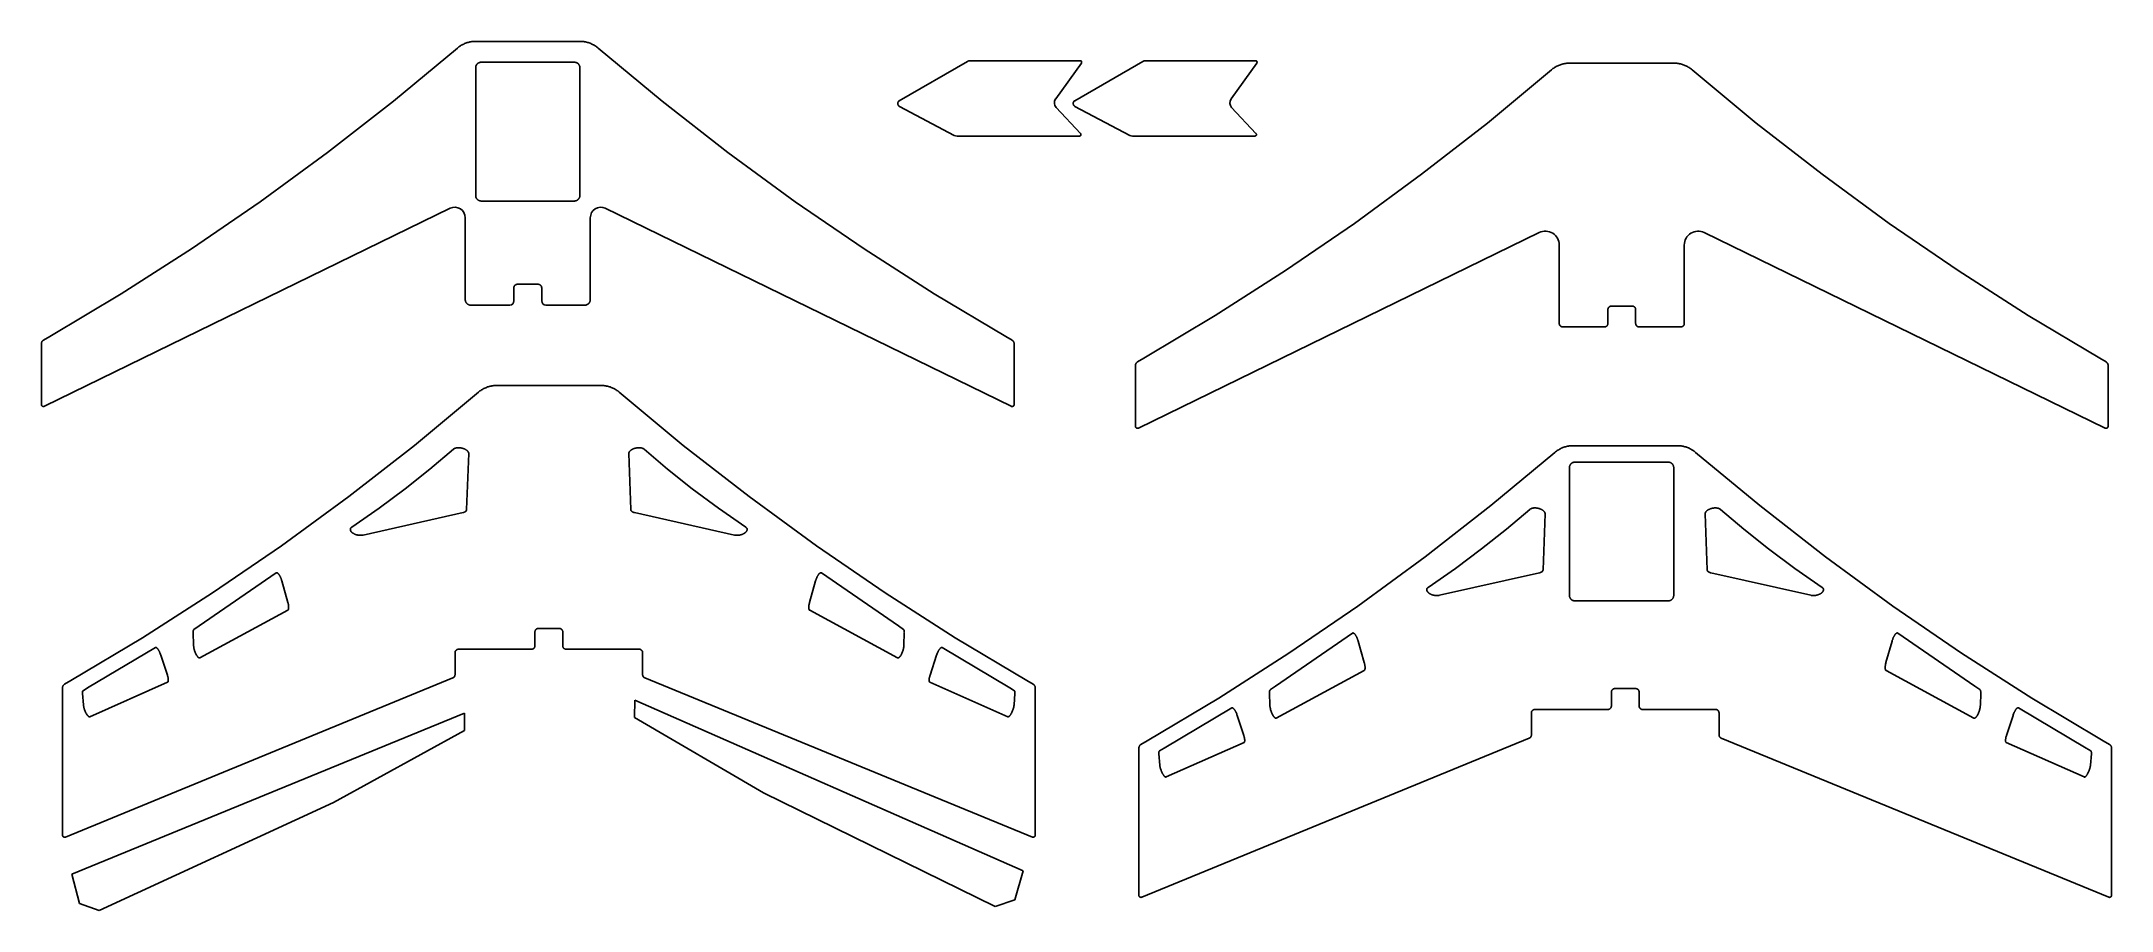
# Model space of a CAD drawing. Extents: x -3038 to -58, y -1919 to -667.
import ezdxf

# ---------------------------------------------------------------- set-up
doc = ezdxf.new("R2010")
doc.units = 0
doc.layers.add('DEFAULT', color=7, linetype='CONTINUOUS')

msp = doc.modelspace()

# ---------------------------------------------------------------- linework, layer by layer
at = {"layer": 'DEFAULT'}
for p, q in [((-2531.4, -753), (-2439.1, -676.3)), ((-2439.1, -676.3), (-2438.1, -675.5)), ((-2438.1, -675.5), (-2437, -674.6)), ((-2437, -674.6), (-2435.9, -673.8)), ((-2435.9, -673.8), (-2434.8, -673.1)), ((-2434.8, -673.1), (-2433.7, -672.4)), ((-2433.7, -672.4), (-2432.5, -671.7)), ((-2432.5, -671.7), (-2431.3, -671.1)), ((-2431.3, -671.1), (-2430.1, -670.5)), ((-2430.1, -670.5), (-2428.9, -669.9)), ((-2428.9, -669.9), (-2427.6, -669.4)), ((-2427.6, -669.4), (-2426.3, -668.9)), ((-2426.3, -668.9), (-2425.1, -668.5)), ((-2425.1, -668.5), (-2423.8, -668.1)), ((-2423.8, -668.1), (-2422.5, -667.8)), ((-2422.5, -667.8), (-2421.1, -667.5)), ((-2421.1, -667.5), (-2419.8, -667.3)), ((-2419.8, -667.3), (-2418.5, -667.1)), ((-2418.5, -667.1), (-2417.1, -666.9)), ((-2417.1, -666.9), (-2415.8, -666.8)), ((-2415.8, -666.8), (-2414.4, -666.7)), ((-2414.4, -666.7), (-2413.1, -666.7)), ((-2413.1, -666.7), (-2262.8, -666.7)), ((-2262.8, -666.7), (-2261.4, -666.7)), ((-2261.4, -666.7), (-2260.1, -666.8)), ((-2260.1, -666.8), (-2258.7, -666.9)), ((-2258.7, -666.9), (-2257.4, -667.1)), ((-2257.4, -667.1), (-2256.1, -667.3)), ((-2256.1, -667.3), (-2254.7, -667.5)), ((-2254.7, -667.5), (-2253.4, -667.8)), ((-2253.4, -667.8), (-2252.1, -668.1)), ((-2252.1, -668.1), (-2250.8, -668.5)), ((-2250.8, -668.5), (-2249.5, -668.9)), ((-2249.5, -668.9), (-2248.3, -669.4)), ((-2248.3, -669.4), (-2247, -669.9)), ((-2247, -669.9), (-2245.8, -670.5)), ((-2245.8, -670.5), (-2244.6, -671.1)), ((-2244.6, -671.1), (-2243.4, -671.7)), ((-2243.4, -671.7), (-2242.2, -672.4)), ((-2242.2, -672.4), (-2241.1, -673.1)), ((-2241.1, -673.1), (-2240, -673.8)), ((-2240, -673.8), (-2238.9, -674.6)), ((-2238.9, -674.6), (-2237.8, -675.5)), ((-2237.8, -675.5), (-2236.8, -676.3)), ((-2236.8, -676.3), (-2144.5, -753)), ((-2412.8, -703.3), (-2412.9, -703.6)), ((-2412.9, -703.6), (-2412.9, -703.9)), ((-2412.9, -703.9), (-2412.9, -704.1)), ((-2412.9, -704.1), (-2412.9, -704.4)), ((-2412.9, -704.4), (-2412.9, -704.7)), ((-2412.9, -704.7), (-2412.9, -888.7)), ((-2412.7, -702.8), (-2412.8, -703.1)), ((-2412.8, -703.1), (-2412.8, -703.3)), ((-2412.6, -702.5), (-2412.7, -702.8)), ((-2412.5, -702), (-2412.6, -702.3)), ((-2412.6, -702.3), (-2412.6, -702.5)), ((-2412.4, -701.8), (-2412.5, -702)), ((-2412.3, -701.5), (-2412.4, -701.8)), ((-2412.2, -701.3), (-2412.3, -701.5)), ((-2412, -701), (-2412.2, -701.3)), ((-2411.9, -700.8), (-2412, -701)), ((-2411.8, -700.5), (-2411.9, -700.8)), ((-2411.6, -700.3), (-2411.8, -700.5)), ((-2411.5, -700.1), (-2411.6, -700.3)), ((-2411.3, -699.9), (-2411.5, -700.1)), ((-2411.2, -699.6), (-2411.3, -699.9)), ((-2411, -699.4), (-2411.2, -699.6)), ((-2410.8, -699.2), (-2411, -699.4)), ((-2410.6, -699), (-2410.8, -699.2)), ((-2410.4, -698.8), (-2410.6, -699)), ((-2410.2, -698.7), (-2410.4, -698.8)), ((-2410, -698.5), (-2410.2, -698.7)), ((-2409.8, -698.3), (-2410, -698.5)), ((-2409.6, -698.2), (-2409.8, -698.3)), ((-2409.3, -698), (-2409.6, -698.2)), ((-2409.1, -697.9), (-2409.3, -698)), ((-2408.9, -697.7), (-2409.1, -697.9)), ((-2408.6, -697.6), (-2408.9, -697.7)), ((-2408.4, -697.5), (-2408.6, -697.6)), ((-2408.1, -697.4), (-2408.4, -697.5)), ((-2407.9, -697.2), (-2408.1, -697.4)), ((-2407.6, -697.2), (-2407.9, -697.2)), ((-2407.4, -697.1), (-2407.6, -697.2)), ((-2407.1, -697), (-2407.4, -697.1)), ((-2406.8, -696.9), (-2407.1, -697)), ((-2406.6, -696.9), (-2406.8, -696.9)), ((-2406.3, -696.8), (-2406.6, -696.9)), ((-2406, -696.8), (-2406.3, -696.8)), ((-2405.8, -696.7), (-2406, -696.8)), ((-2405.5, -696.7), (-2405.8, -696.7)), ((-2405.2, -696.7), (-2405.5, -696.7)), ((-2404.9, -696.7), (-2405.2, -696.7)), ((-2270.9, -696.7), (-2404.9, -696.7)), ((-2270.7, -696.7), (-2270.9, -696.7)), ((-2270.4, -696.7), (-2270.7, -696.7)), ((-2270.1, -696.7), (-2270.4, -696.7)), ((-2269.9, -696.8), (-2270.1, -696.7)), ((-2269.6, -696.8), (-2269.9, -696.8)), ((-2269.3, -696.9), (-2269.6, -696.8)), ((-2269.1, -696.9), (-2269.3, -696.9)), ((-2268.8, -697), (-2269.1, -696.9)), ((-2268.5, -697.1), (-2268.8, -697)), ((-2268.3, -697.2), (-2268.5, -697.1)), ((-2268, -697.2), (-2268.3, -697.2)), ((-2267.8, -697.4), (-2268, -697.2)), ((-2267.5, -697.5), (-2267.8, -697.4)), ((-2267.3, -697.6), (-2267.5, -697.5)), ((-2267, -697.7), (-2267.3, -697.6)), ((-2266.8, -697.9), (-2267, -697.7)), ((-2266.6, -698), (-2266.8, -697.9)), ((-2266.3, -698.2), (-2266.6, -698)), ((-2266.1, -698.3), (-2266.3, -698.2)), ((-2265.9, -698.5), (-2266.1, -698.3)), ((-2265.7, -698.7), (-2265.9, -698.5)), ((-2265.5, -698.8), (-2265.7, -698.7)), ((-2265.3, -699), (-2265.5, -698.8)), ((-2265.1, -699.2), (-2265.3, -699)), ((-2264.9, -699.4), (-2265.1, -699.2)), ((-2264.7, -699.6), (-2264.9, -699.4)), ((-2264.6, -699.9), (-2264.7, -699.6)), ((-2264.4, -700.1), (-2264.6, -699.9)), ((-2264.3, -700.3), (-2264.4, -700.1)), ((-2264.1, -700.5), (-2264.3, -700.3)), ((-2264, -700.8), (-2264.1, -700.5)), ((-2263.8, -701), (-2264, -700.8)), ((-2263.7, -701.3), (-2263.8, -701)), ((-2263.6, -701.5), (-2263.7, -701.3)), ((-2263.5, -701.8), (-2263.6, -701.5)), ((-2263.4, -702), (-2263.5, -701.8)), ((-2263.3, -702.3), (-2263.4, -702)), ((-2263.2, -702.5), (-2263.3, -702.3)), ((-2263.2, -702.8), (-2263.2, -702.5)), ((-2263.1, -703.1), (-2263.2, -702.8)), ((-2263.1, -703.3), (-2263.1, -703.1)), ((-2263, -703.6), (-2263.1, -703.3)), ((-2263, -703.9), (-2263, -703.6)), ((-2263, -704.1), (-2263, -703.9)), ((-2263, -704.4), (-2263, -704.1)), ((-2262.9, -704.7), (-2263, -704.4)), ((-2262.9, -888.7), (-2262.9, -704.7)), ((-1705.2, -695.6), (-1803.2, -752.2)), ((-1704.9, -695.5), (-1705.2, -695.6)), ((-1704.7, -695.4), (-1704.9, -695.5)), ((-1704.4, -695.2), (-1704.7, -695.4)), ((-1704.2, -695.1), (-1704.4, -695.2)), ((-1703.9, -695), (-1704.2, -695.1)), ((-1703.6, -694.9), (-1703.9, -695)), ((-1703.4, -694.8), (-1703.6, -694.9)), ((-1703.1, -694.8), (-1703.4, -694.8)), ((-1702.8, -694.7), (-1703.1, -694.8)), ((-1702.5, -694.6), (-1702.8, -694.7)), ((-1702.3, -694.6), (-1702.5, -694.6)), ((-1702, -694.5), (-1702.3, -694.6)), ((-1701.7, -694.5), (-1702, -694.5)), ((-1701.4, -694.5), (-1701.7, -694.5)), ((-1701.1, -694.5), (-1701.4, -694.5)), ((-1700.9, -694.5), (-1701.1, -694.5)), ((-1542.6, -694.5), (-1700.9, -694.5)), ((-1578.1, -749.6), (-1541.2, -698.1)), ((-1452.8, -695.6), (-1550.8, -752.2)), ((-1542.5, -694.5), (-1542.6, -694.5)), ((-1542.6, -694.5), (-1542.6, -694.5)), ((-1542.4, -694.5), (-1542.5, -694.5)), ((-1542.5, -694.5), (-1542.5, -694.5)), ((-1542.5, -694.5), (-1542.5, -694.5)), ((-1542.3, -694.5), (-1542.4, -694.5)), ((-1542.4, -694.5), (-1542.4, -694.5)), ((-1542.4, -694.5), (-1542.4, -694.5)), ((-1542.2, -694.5), (-1542.3, -694.5)), ((-1542.3, -694.5), (-1542.3, -694.5)), ((-1542.3, -694.5), (-1542.3, -694.5)), ((-1542.1, -694.5), (-1542.2, -694.5)), ((-1542.2, -694.5), (-1542.2, -694.5)), ((-1542.2, -694.5), (-1542.2, -694.5)), ((-1542, -694.6), (-1542.1, -694.5)), ((-1542.1, -694.5), (-1542.1, -694.5)), ((-1542.1, -694.5), (-1542.1, -694.5)), ((-1542.1, -694.5), (-1542.1, -694.5)), ((-1541.9, -694.6), (-1542, -694.6)), ((-1542, -694.6), (-1542, -694.6)), ((-1542, -694.6), (-1542, -694.6)), ((-1541.8, -694.6), (-1541.9, -694.6)), ((-1541.9, -694.6), (-1541.9, -694.6)), ((-1541.9, -694.6), (-1541.9, -694.6)), ((-1541.8, -694.7), (-1541.8, -694.6)), ((-1541.7, -694.7), (-1541.8, -694.7)), ((-1541.8, -694.7), (-1541.8, -694.7)), ((-1541.7, -694.8), (-1541.7, -694.7)), ((-1541.7, -694.7), (-1541.7, -694.7)), ((-1541.7, -694.7), (-1541.7, -694.7)), ((-1541.6, -694.8), (-1541.7, -694.8)), ((-1541.5, -694.8), (-1541.6, -694.8)), ((-1541.6, -694.8), (-1541.6, -694.8)), ((-1541.6, -694.8), (-1541.6, -694.8)), ((-1541.5, -694.9), (-1541.5, -694.8)), ((-1541.4, -694.9), (-1541.5, -694.9)), ((-1541.5, -694.9), (-1541.5, -694.9)), ((-1541.5, -694.9), (-1541.5, -694.9)), ((-1541.4, -695), (-1541.4, -694.9)), ((-1541.3, -695.1), (-1541.4, -695)), ((-1541.4, -695), (-1541.4, -695)), ((-1541.4, -695), (-1541.4, -695)), ((-1541.2, -695.2), (-1541.3, -695.1)), ((-1541.3, -695.1), (-1541.3, -695.1)), ((-1541.3, -695.1), (-1541.3, -695.1)), ((-1541.3, -695.1), (-1541.3, -695.1)), ((-1541.2, -695.3), (-1541.2, -695.2)), ((-1541.2, -695.2), (-1541.2, -695.2)), ((-1541.1, -695.4), (-1541.2, -695.3)), ((-1541.2, -698.1), (-1541.1, -698)), ((-1541.2, -698.1), (-1541.2, -698.1)), ((-1541, -695.5), (-1541.1, -695.4)), ((-1541.1, -695.4), (-1541.1, -695.4)), ((-1541.1, -697.9), (-1541, -697.8)), ((-1541.1, -698), (-1541.1, -697.9)), ((-1541.1, -698), (-1541.1, -698)), ((-1541, -695.6), (-1541, -695.5)), ((-1541, -695.5), (-1541, -695.5)), ((-1540.9, -695.7), (-1541, -695.6)), ((-1541, -697.7), (-1540.9, -697.6)), ((-1541, -697.8), (-1541, -697.7)), ((-1541, -697.8), (-1541, -697.8)), ((-1540.9, -695.8), (-1540.9, -695.7)), ((-1540.9, -695.9), (-1540.9, -695.8)), ((-1540.9, -695.8), (-1540.9, -695.8)), ((-1540.9, -696), (-1540.9, -695.9)), ((-1540.8, -696), (-1540.9, -696)), ((-1540.9, -697.4), (-1540.8, -697.3)), ((-1540.9, -697.5), (-1540.9, -697.4)), ((-1540.9, -697.6), (-1540.9, -697.5)), ((-1540.9, -697.5), (-1540.9, -697.5)), ((-1540.8, -696.1), (-1540.8, -696)), ((-1540.8, -696.2), (-1540.8, -696.1)), ((-1540.8, -696.3), (-1540.8, -696.2)), ((-1540.8, -696.4), (-1540.8, -696.3)), ((-1540.8, -696.3), (-1540.8, -696.3)), ((-1540.8, -696.5), (-1540.8, -696.4)), ((-1540.8, -696.6), (-1540.8, -696.5)), ((-1540.8, -696.7), (-1540.8, -696.6)), ((-1540.8, -696.8), (-1540.8, -696.7)), ((-1540.8, -696.7), (-1540.8, -696.7)), ((-1540.8, -696.9), (-1540.8, -696.8)), ((-1540.8, -697), (-1540.8, -696.9)), ((-1540.8, -697.1), (-1540.8, -697)), ((-1540.8, -697.2), (-1540.8, -697.1)), ((-1540.8, -697.3), (-1540.8, -697.2)), ((-1540.8, -697.2), (-1540.8, -697.2)), ((-1452.5, -695.5), (-1452.8, -695.6)), ((-1452.3, -695.4), (-1452.5, -695.5)), ((-1452, -695.2), (-1452.3, -695.4)), ((-1451.7, -695.1), (-1452, -695.2)), ((-1451.5, -695), (-1451.7, -695.1)), ((-1451.2, -694.9), (-1451.5, -695)), ((-1450.9, -694.8), (-1451.2, -694.9)), ((-1450.7, -694.8), (-1450.9, -694.8)), ((-1450.4, -694.7), (-1450.7, -694.8)), ((-1450.1, -694.6), (-1450.4, -694.7)), ((-1449.8, -694.6), (-1450.1, -694.6)), ((-1449.5, -694.5), (-1449.8, -694.6)), ((-1449.3, -694.5), (-1449.5, -694.5)), ((-1449, -694.5), (-1449.3, -694.5)), ((-1448.7, -694.5), (-1449, -694.5)), ((-1448.4, -694.5), (-1448.7, -694.5)), ((-1290.2, -694.5), (-1448.4, -694.5)), ((-1325.7, -749.6), (-1288.8, -698.1)), ((-1290.1, -694.5), (-1290.2, -694.5)), ((-1290.1, -694.5), (-1290.1, -694.5)), ((-1290, -694.5), (-1290.1, -694.5)), ((-1290.1, -694.5), (-1290.1, -694.5)), ((-1289.9, -694.5), (-1290, -694.5)), ((-1290, -694.5), (-1290, -694.5)), ((-1290, -694.5), (-1290, -694.5)), ((-1289.8, -694.5), (-1289.9, -694.5)), ((-1289.9, -694.5), (-1289.9, -694.5)), ((-1289.9, -694.5), (-1289.9, -694.5)), ((-1289.7, -694.5), (-1289.8, -694.5)), ((-1289.8, -694.5), (-1289.8, -694.5)), ((-1289.8, -694.5), (-1289.8, -694.5)), ((-1289.6, -694.5), (-1289.7, -694.5)), ((-1289.7, -694.5), (-1289.7, -694.5)), ((-1289.7, -694.5), (-1289.7, -694.5)), ((-1289.7, -694.5), (-1289.7, -694.5)), ((-1289.6, -694.6), (-1289.6, -694.5)), ((-1289.5, -694.6), (-1289.6, -694.6)), ((-1289.6, -694.6), (-1289.6, -694.6)), ((-1289.4, -694.6), (-1289.5, -694.6)), ((-1289.5, -694.6), (-1289.5, -694.6)), ((-1289.5, -694.6), (-1289.5, -694.6)), ((-1289.4, -694.7), (-1289.4, -694.6)), ((-1289.4, -694.6), (-1289.4, -694.6)), ((-1289.3, -694.7), (-1289.4, -694.7)), ((-1289.2, -694.8), (-1289.3, -694.7)), ((-1289.3, -694.7), (-1289.3, -694.7)), ((-1289.3, -694.7), (-1289.3, -694.7)), ((-1289.3, -694.7), (-1289.3, -694.7)), ((-1289.1, -694.8), (-1289.2, -694.8)), ((-1289.2, -694.8), (-1289.2, -694.8)), ((-1289.2, -694.8), (-1289.2, -694.8)), ((-1289.1, -694.9), (-1289.1, -694.8)), ((-1289.1, -694.8), (-1289.1, -694.8)), ((-1289, -694.9), (-1289.1, -694.9)), ((-1289.1, -694.9), (-1289.1, -694.9)), ((-1289, -695), (-1289, -694.9)), ((-1289, -694.9), (-1289, -694.9)), ((-1288.9, -695), (-1289, -695)), ((-1289, -695), (-1289, -695)), ((-1288.9, -695.1), (-1288.9, -695)), ((-1288.8, -695.1), (-1288.9, -695.1)), ((-1288.9, -695.1), (-1288.9, -695.1)), ((-1288.9, -695.1), (-1288.9, -695.1)), ((-1288.8, -695.2), (-1288.8, -695.1)), ((-1288.7, -695.3), (-1288.8, -695.2)), ((-1288.8, -695.2), (-1288.8, -695.2)), ((-1288.8, -698.1), (-1288.7, -698.1)), ((-1288.7, -695.4), (-1288.7, -695.3)), ((-1288.6, -695.4), (-1288.7, -695.4)), ((-1288.7, -698), (-1288.6, -697.9)), ((-1288.7, -698.1), (-1288.7, -698)), ((-1288.7, -698), (-1288.7, -698)), ((-1288.6, -695.5), (-1288.6, -695.4)), ((-1288.5, -695.6), (-1288.6, -695.5)), ((-1288.6, -695.5), (-1288.6, -695.5)), ((-1288.6, -697.8), (-1288.5, -697.7)), ((-1288.6, -697.9), (-1288.6, -697.8)), ((-1288.6, -697.8), (-1288.6, -697.8)), ((-1288.5, -695.7), (-1288.5, -695.6)), ((-1288.5, -695.8), (-1288.5, -695.7)), ((-1288.4, -695.9), (-1288.5, -695.8)), ((-1288.5, -695.8), (-1288.5, -695.8)), ((-1288.5, -697.6), (-1288.5, -697.5)), ((-1288.5, -697.5), (-1288.4, -697.5)), ((-1288.5, -697.7), (-1288.5, -697.6)), ((-1288.4, -696), (-1288.4, -695.9)), ((-1288.4, -696.1), (-1288.4, -696)), ((-1288.4, -696), (-1288.4, -696)), ((-1288.4, -696.2), (-1288.4, -696.1)), ((-1288.4, -696.3), (-1288.4, -696.2)), ((-1288.3, -696.3), (-1288.4, -696.3)), ((-1288.4, -697.1), (-1288.3, -697)), ((-1288.4, -697.2), (-1288.4, -697.1)), ((-1288.4, -697.3), (-1288.4, -697.2)), ((-1288.4, -697.2), (-1288.4, -697.2)), ((-1288.4, -697.4), (-1288.4, -697.3)), ((-1288.4, -697.5), (-1288.4, -697.4)), ((-1288.3, -696.4), (-1288.3, -696.3)), ((-1288.3, -696.5), (-1288.3, -696.4)), ((-1288.3, -696.6), (-1288.3, -696.5)), ((-1288.3, -696.7), (-1288.3, -696.6)), ((-1288.3, -696.8), (-1288.3, -696.7)), ((-1288.3, -696.7), (-1288.3, -696.7)), ((-1288.3, -696.9), (-1288.3, -696.8)), ((-1288.3, -697), (-1288.3, -696.9)), ((-956.8, -784.4), (-864.6, -707.7)), ((-864.6, -707.7), (-863.5, -706.8)), ((-863.5, -706.8), (-862.4, -706)), ((-862.4, -706), (-861.3, -705.2)), ((-861.3, -705.2), (-860.2, -704.4)), ((-860.2, -704.4), (-859.1, -703.7)), ((-859.1, -703.7), (-857.9, -703.1)), ((-857.9, -703.1), (-856.7, -702.4)), ((-856.7, -702.4), (-855.5, -701.8)), ((-855.5, -701.8), (-854.3, -701.3)), ((-854.3, -701.3), (-853, -700.8)), ((-853, -700.8), (-851.8, -700.3)), ((-851.8, -700.3), (-850.5, -699.9)), ((-850.5, -699.9), (-849.2, -699.5)), ((-849.2, -699.5), (-847.9, -699.1)), ((-847.9, -699.1), (-846.6, -698.9)), ((-846.6, -698.9), (-845.2, -698.6)), ((-845.2, -698.6), (-843.9, -698.4)), ((-843.9, -698.4), (-842.6, -698.2)), ((-842.6, -698.2), (-841.2, -698.1)), ((-841.2, -698.1), (-839.9, -698.1)), ((-839.9, -698.1), (-838.5, -698)), ((-838.5, -698), (-688.2, -698)), ((-688.2, -698), (-686.9, -698.1)), ((-686.9, -698.1), (-685.5, -698.1)), ((-685.5, -698.1), (-684.2, -698.2)), ((-684.2, -698.2), (-682.8, -698.4)), ((-682.8, -698.4), (-681.5, -698.6)), ((-681.5, -698.6), (-680.2, -698.9)), ((-680.2, -698.9), (-678.8, -699.1)), ((-678.8, -699.1), (-677.5, -699.5)), ((-677.5, -699.5), (-676.2, -699.9)), ((-676.2, -699.9), (-675, -700.3)), ((-675, -700.3), (-673.7, -700.8)), ((-673.7, -700.8), (-672.4, -701.3)), ((-672.4, -701.3), (-671.2, -701.8)), ((-671.2, -701.8), (-670, -702.4)), ((-670, -702.4), (-668.8, -703.1)), ((-668.8, -703.1), (-667.6, -703.7)), ((-667.6, -703.7), (-666.5, -704.4)), ((-666.5, -704.4), (-665.4, -705.2)), ((-665.4, -705.2), (-664.3, -706)), ((-664.3, -706), (-663.2, -706.8)), ((-663.2, -706.8), (-662.2, -707.7)), ((-662.2, -707.7), (-569.9, -784.4)), ((-2626.1, -826.9), (-2531.4, -753)), ((-2144.5, -753), (-2049.8, -826.9)), ((-1805.2, -755.3), (-1805.3, -755.5)), ((-1805.3, -755.5), (-1805.3, -755.6)), ((-1805.3, -755.6), (-1805.3, -755.8)), ((-1805.3, -755.8), (-1805.3, -755.9)), ((-1805.3, -755.9), (-1805.3, -756.1)), ((-1805.3, -756.1), (-1805.3, -756.2)), ((-1805.3, -756.2), (-1805.3, -756.4)), ((-1805.3, -756.4), (-1805.3, -756.6)), ((-1805.3, -756.6), (-1805.3, -756.7)), ((-1805.3, -756.7), (-1805.3, -756.9)), ((-1805.3, -756.9), (-1805.2, -757)), ((-1805.1, -754.9), (-1805.2, -755)), ((-1805.2, -755), (-1805.2, -755.2)), ((-1805.2, -755.2), (-1805.2, -755.3)), ((-1805.2, -757), (-1805.2, -757.2)), ((-1805.2, -757.2), (-1805.2, -757.3)), ((-1805.2, -757.3), (-1805.2, -757.5)), ((-1805.2, -757.5), (-1805.1, -757.6)), ((-1805, -754.4), (-1805.1, -754.6)), ((-1805.1, -754.6), (-1805.1, -754.7)), ((-1805.1, -754.7), (-1805.1, -754.9)), ((-1805.1, -757.6), (-1805.1, -757.8)), ((-1805.1, -757.8), (-1805, -757.9)), ((-1804.9, -754.1), (-1805, -754.3)), ((-1805, -754.3), (-1805, -754.4)), ((-1805, -757.9), (-1805, -758.1)), ((-1805, -758.1), (-1804.9, -758.2)), ((-1804.8, -754), (-1804.9, -754.1)), ((-1804.9, -758.2), (-1804.8, -758.4)), ((-1804.7, -753.7), (-1804.8, -753.8)), ((-1804.8, -753.8), (-1804.8, -754)), ((-1804.8, -758.4), (-1804.8, -758.5)), ((-1804.8, -758.5), (-1804.7, -758.6)), ((-1804.6, -753.6), (-1804.7, -753.7)), ((-1804.7, -758.6), (-1804.6, -758.8)), ((-1804.5, -753.4), (-1804.6, -753.6)), ((-1804.6, -758.8), (-1804.5, -758.9)), ((-1804.4, -753.3), (-1804.5, -753.4)), ((-1804.5, -758.9), (-1804.5, -759)), ((-1804.5, -759), (-1804.4, -759.1)), ((-1804.3, -753.1), (-1804.4, -753.2)), ((-1804.4, -753.2), (-1804.4, -753.2)), ((-1804.4, -753.2), (-1804.4, -753.3)), ((-1804.4, -759.1), (-1804.4, -759.2)), ((-1804.4, -759.2), (-1804.3, -759.2)), ((-1804.2, -753), (-1804.3, -753.1)), ((-1804.3, -753.1), (-1804.3, -753.1)), ((-1804.3, -759.2), (-1804.3, -759.3)), ((-1804.3, -759.3), (-1804.2, -759.3)), ((-1804.1, -752.9), (-1804.2, -752.9)), ((-1804.2, -752.9), (-1804.2, -753)), ((-1804.2, -759.3), (-1804.2, -759.4)), ((-1804.2, -759.4), (-1804.1, -759.4)), ((-1804, -752.8), (-1804.1, -752.8)), ((-1804.1, -752.8), (-1804.1, -752.9)), ((-1804.1, -759.4), (-1804.1, -759.5)), ((-1804.1, -759.5), (-1804, -759.6)), ((-1803.9, -752.7), (-1804, -752.7)), ((-1804, -752.7), (-1804, -752.8)), ((-1804, -759.6), (-1804, -759.6)), ((-1804, -759.6), (-1803.9, -759.7)), ((-1803.8, -752.6), (-1803.9, -752.6)), ((-1803.9, -752.6), (-1803.9, -752.7)), ((-1803.9, -759.7), (-1803.9, -759.7)), ((-1803.9, -759.7), (-1803.8, -759.8)), ((-1803.7, -752.5), (-1803.8, -752.5)), ((-1803.8, -752.5), (-1803.8, -752.6)), ((-1803.8, -759.8), (-1803.8, -759.8)), ((-1803.8, -759.8), (-1803.7, -759.8)), ((-1803.6, -752.4), (-1803.7, -752.5)), ((-1803.7, -752.5), (-1803.7, -752.5)), ((-1803.7, -759.8), (-1803.7, -759.9)), ((-1803.7, -759.9), (-1803.6, -759.9)), ((-1803.5, -752.3), (-1803.6, -752.4)), ((-1803.6, -752.4), (-1803.6, -752.4)), ((-1803.6, -759.9), (-1803.6, -760)), ((-1803.6, -760), (-1803.5, -760)), ((-1803.4, -752.3), (-1803.5, -752.3)), ((-1803.5, -760), (-1803.4, -760.1)), ((-1803.3, -752.2), (-1803.4, -752.3)), ((-1803.4, -752.3), (-1803.4, -752.3)), ((-1803.4, -760.1), (-1803.4, -760.1)), ((-1803.4, -760.1), (-1803.3, -760.1)), ((-1803.2, -752.2), (-1803.3, -752.2)), ((-1803.3, -752.2), (-1803.3, -752.2)), ((-1803.3, -760.1), (-1803.3, -760.2)), ((-1803.3, -760.2), (-1803.2, -760.2)), ((-1803.2, -760.2), (-1803.2, -760.2)), ((-1803.2, -760.2), (-1803.1, -760.3)), ((-1803.1, -760.3), (-1724.1, -802.1)), ((-1542.3, -799.2), (-1577.4, -762.2)), ((-1552.8, -755.5), (-1552.9, -755.6)), ((-1552.9, -755.6), (-1552.9, -755.8)), ((-1552.9, -755.8), (-1552.9, -755.9)), ((-1552.9, -755.9), (-1552.9, -756.1)), ((-1552.9, -756.1), (-1552.9, -756.2)), ((-1552.9, -756.2), (-1552.9, -756.4)), ((-1552.9, -756.4), (-1552.9, -756.6)), ((-1552.9, -756.6), (-1552.9, -756.7)), ((-1552.9, -756.7), (-1552.8, -756.9)), ((-1552.7, -754.9), (-1552.8, -755)), ((-1552.8, -755), (-1552.8, -755.2)), ((-1552.8, -755.2), (-1552.8, -755.3)), ((-1552.8, -755.3), (-1552.8, -755.5)), ((-1552.8, -756.9), (-1552.8, -757)), ((-1552.8, -757), (-1552.8, -757.2)), ((-1552.8, -757.2), (-1552.8, -757.3)), ((-1552.8, -757.3), (-1552.7, -757.5)), ((-1552.6, -754.6), (-1552.7, -754.7)), ((-1552.7, -754.7), (-1552.7, -754.9)), ((-1552.7, -757.5), (-1552.7, -757.6)), ((-1552.7, -757.6), (-1552.6, -757.8)), ((-1552.5, -754.3), (-1552.6, -754.4)), ((-1552.6, -754.4), (-1552.6, -754.6)), ((-1552.6, -757.8), (-1552.6, -757.9)), ((-1552.6, -757.9), (-1552.5, -758.1)), ((-1552.4, -754), (-1552.5, -754.1)), ((-1552.5, -754.1), (-1552.5, -754.3)), ((-1552.5, -758.1), (-1552.5, -758.2)), ((-1552.5, -758.2), (-1552.4, -758.4)), ((-1552.3, -753.8), (-1552.4, -754)), ((-1552.4, -758.4), (-1552.3, -758.5)), ((-1552.2, -753.6), (-1552.3, -753.7)), ((-1552.3, -753.7), (-1552.3, -753.8)), ((-1552.3, -758.5), (-1552.3, -758.6)), ((-1552.3, -758.6), (-1552.2, -758.8)), ((-1552.1, -753.4), (-1552.2, -753.6)), ((-1552.2, -758.8), (-1552.1, -758.9)), ((-1552, -753.3), (-1552.1, -753.4)), ((-1552.1, -758.9), (-1552, -759)), ((-1551.9, -753.2), (-1552, -753.2)), ((-1552, -753.2), (-1552, -753.3)), ((-1552, -759), (-1552, -759.1)), ((-1552, -759.1), (-1551.9, -759.2)), ((-1551.8, -753.1), (-1551.9, -753.1)), ((-1551.9, -753.1), (-1551.9, -753.2)), ((-1551.9, -759.2), (-1551.9, -759.2)), ((-1551.9, -759.2), (-1551.8, -759.3)), ((-1551.7, -752.9), (-1551.8, -753)), ((-1551.8, -753), (-1551.8, -753.1)), ((-1551.8, -759.3), (-1551.8, -759.3)), ((-1551.8, -759.3), (-1551.7, -759.4)), ((-1551.6, -752.8), (-1551.7, -752.9)), ((-1551.7, -752.9), (-1551.7, -752.9)), ((-1551.7, -759.4), (-1551.7, -759.4)), ((-1551.7, -759.4), (-1551.6, -759.5)), ((-1551.5, -752.7), (-1551.6, -752.8)), ((-1551.6, -752.8), (-1551.6, -752.8)), ((-1551.6, -759.5), (-1551.6, -759.6)), ((-1551.6, -759.6), (-1551.5, -759.6)), ((-1551.4, -752.6), (-1551.5, -752.7)), ((-1551.5, -752.7), (-1551.5, -752.7)), ((-1551.5, -759.6), (-1551.5, -759.7)), ((-1551.5, -759.7), (-1551.4, -759.7)), ((-1551.3, -752.5), (-1551.4, -752.6)), ((-1551.4, -752.6), (-1551.4, -752.6)), ((-1551.4, -759.7), (-1551.4, -759.8)), ((-1551.4, -759.8), (-1551.3, -759.8)), ((-1551.2, -752.5), (-1551.3, -752.5)), ((-1551.3, -752.5), (-1551.3, -752.5)), ((-1551.3, -759.8), (-1551.3, -759.8)), ((-1551.3, -759.8), (-1551.2, -759.9)), ((-1551.1, -752.4), (-1551.2, -752.4)), ((-1551.2, -752.4), (-1551.2, -752.5)), ((-1551.2, -759.9), (-1551.2, -759.9)), ((-1551.2, -759.9), (-1551.1, -760)), ((-1551, -752.3), (-1551.1, -752.3)), ((-1551.1, -752.3), (-1551.1, -752.4)), ((-1551.1, -760), (-1551.1, -760)), ((-1551.1, -760), (-1551, -760.1)), ((-1550.9, -752.2), (-1551, -752.3)), ((-1551, -752.3), (-1551, -752.3)), ((-1551, -760.1), (-1551, -760.1)), ((-1551, -760.1), (-1550.9, -760.1)), ((-1550.8, -752.2), (-1550.9, -752.2)), ((-1550.9, -760.1), (-1550.8, -760.2)), ((-1550.8, -752.2), (-1550.8, -752.2)), ((-1550.8, -760.2), (-1550.8, -760.2)), ((-1550.8, -760.2), (-1550.7, -760.2)), ((-1550.7, -760.2), (-1550.7, -760.3)), ((-1550.7, -760.3), (-1471.6, -802.1)), ((-1289.9, -799.2), (-1325, -762.2)), ((-1720, -803.1), (-1543.5, -803.1)), ((-1543.5, -803.1), (-1543.5, -803.1)), ((-1543.5, -803.1), (-1543.5, -803.1)), ((-1543.5, -803.1), (-1543.4, -803.1)), ((-1543.4, -803.1), (-1543.4, -803.1)), ((-1543.4, -803.1), (-1543.4, -803.1)), ((-1543.4, -803.1), (-1543.3, -803.1)), ((-1543.3, -803.1), (-1543.3, -803)), ((-1543.3, -803), (-1543.2, -803)), ((-1543.3, -803.1), (-1543.3, -803.1)), ((-1543.2, -803), (-1543.2, -803)), ((-1543.2, -803), (-1543.2, -803)), ((-1543.2, -803), (-1543.1, -803)), ((-1543.1, -803), (-1543.1, -803)), ((-1543.1, -803), (-1543.1, -803)), ((-1543.1, -803), (-1543, -803)), ((-1543, -803), (-1543, -803)), ((-1543, -803), (-1543, -803)), ((-1543, -803), (-1542.9, -803)), ((-1542.9, -803), (-1542.9, -802.9)), ((-1542.9, -802.9), (-1542.9, -802.9)), ((-1542.9, -802.9), (-1542.8, -802.9)), ((-1542.8, -802.9), (-1542.8, -802.9)), ((-1542.8, -802.9), (-1542.8, -802.9)), ((-1542.8, -802.9), (-1542.7, -802.9)), ((-1542.7, -802.9), (-1542.7, -802.8)), ((-1542.7, -802.8), (-1542.7, -802.8)), ((-1542.7, -802.8), (-1542.6, -802.8)), ((-1542.6, -802.8), (-1542.6, -802.7)), ((-1542.6, -802.7), (-1542.5, -802.7)), ((-1542.6, -802.8), (-1542.6, -802.8)), ((-1542.5, -802.7), (-1542.5, -802.7)), ((-1542.5, -802.7), (-1542.5, -802.7)), ((-1542.5, -802.7), (-1542.4, -802.7)), ((-1542.4, -802.6), (-1542.3, -802.5)), ((-1542.4, -802.7), (-1542.4, -802.6)), ((-1542.4, -802.6), (-1542.4, -802.6)), ((-1542.4, -802.6), (-1542.4, -802.6)), ((-1542.2, -799.2), (-1542.3, -799.2)), ((-1542.3, -799.2), (-1542.3, -799.2)), ((-1542.3, -799.2), (-1542.3, -799.2)), ((-1542.3, -802.5), (-1542.2, -802.4)), ((-1542.3, -802.5), (-1542.3, -802.5)), ((-1542.3, -802.5), (-1542.3, -802.5)), ((-1542.3, -802.5), (-1542.3, -802.5)), ((-1542.2, -799.3), (-1542.2, -799.2)), ((-1542.2, -799.4), (-1542.2, -799.3)), ((-1542.2, -799.3), (-1542.2, -799.3)), ((-1542.2, -799.3), (-1542.2, -799.3)), ((-1542.1, -799.4), (-1542.2, -799.4)), ((-1542.2, -802.4), (-1542.2, -802.3)), ((-1542.2, -802.3), (-1542.1, -802.3)), ((-1542.2, -802.4), (-1542.2, -802.4)), ((-1542.2, -802.4), (-1542.2, -802.4)), ((-1542.1, -799.5), (-1542.1, -799.4)), ((-1542.1, -799.4), (-1542.1, -799.4)), ((-1542, -799.5), (-1542.1, -799.5)), ((-1542.1, -799.5), (-1542.1, -799.5)), ((-1542.1, -802.3), (-1542.1, -802.2)), ((-1542.1, -802.2), (-1542.1, -802.2)), ((-1542.1, -802.2), (-1542, -802.2)), ((-1542.1, -802.3), (-1542.1, -802.3)), ((-1542, -799.6), (-1542, -799.5)), ((-1542, -799.7), (-1542, -799.6)), ((-1541.9, -799.7), (-1542, -799.7)), ((-1542, -802), (-1541.9, -801.9)), ((-1542, -802.1), (-1542, -802)), ((-1542, -802.2), (-1542, -802.1)), ((-1542, -802.1), (-1542, -802.1)), ((-1541.9, -799.8), (-1541.9, -799.7)), ((-1541.9, -799.9), (-1541.9, -799.8)), ((-1541.8, -800), (-1541.9, -799.9)), ((-1541.9, -801.8), (-1541.8, -801.7)), ((-1541.9, -801.9), (-1541.9, -801.8)), ((-1541.9, -801.8), (-1541.9, -801.8)), ((-1541.8, -800.1), (-1541.8, -800)), ((-1541.8, -800.2), (-1541.8, -800.1)), ((-1541.8, -800.1), (-1541.8, -800.1)), ((-1541.7, -800.3), (-1541.8, -800.2)), ((-1541.8, -801.5), (-1541.7, -801.4)), ((-1541.8, -801.6), (-1541.8, -801.5)), ((-1541.8, -801.7), (-1541.8, -801.6)), ((-1541.8, -801.6), (-1541.8, -801.6)), ((-1541.7, -800.4), (-1541.7, -800.3)), ((-1541.7, -800.5), (-1541.7, -800.4)), ((-1541.7, -800.6), (-1541.7, -800.5)), ((-1541.7, -800.7), (-1541.7, -800.6)), ((-1541.7, -800.6), (-1541.7, -800.6)), ((-1541.7, -800.8), (-1541.7, -800.7)), ((-1541.7, -800.9), (-1541.7, -800.8)), ((-1541.7, -801), (-1541.7, -800.9)), ((-1541.7, -801.1), (-1541.7, -801)), ((-1541.7, -801.2), (-1541.7, -801.1)), ((-1541.7, -801.3), (-1541.7, -801.2)), ((-1541.7, -801.2), (-1541.7, -801.2)), ((-1541.7, -801.4), (-1541.7, -801.3)), ((-1467.6, -803.1), (-1291.1, -803.1)), ((-1291.1, -803.1), (-1291.1, -803.1)), ((-1291.1, -803.1), (-1291, -803.1)), ((-1291, -803.1), (-1291, -803.1)), ((-1291, -803.1), (-1291, -803.1)), ((-1291, -803.1), (-1290.9, -803.1)), ((-1290.9, -803.1), (-1290.8, -803)), ((-1290.9, -803.1), (-1290.9, -803.1)), ((-1290.9, -803.1), (-1290.9, -803.1)), ((-1290.8, -803), (-1290.8, -803)), ((-1290.8, -803), (-1290.8, -803)), ((-1290.8, -803), (-1290.7, -803)), ((-1290.7, -803), (-1290.7, -803)), ((-1290.7, -803), (-1290.7, -803)), ((-1290.7, -803), (-1290.6, -803)), ((-1290.6, -803), (-1290.6, -803)), ((-1290.6, -803), (-1290.6, -803)), ((-1290.6, -803), (-1290.5, -803)), ((-1290.5, -803), (-1290.5, -802.9)), ((-1290.5, -802.9), (-1290.4, -802.9)), ((-1290.5, -803), (-1290.5, -803)), ((-1290.4, -802.9), (-1290.4, -802.9)), ((-1290.4, -802.9), (-1290.4, -802.9)), ((-1290.4, -802.9), (-1290.3, -802.9)), ((-1290.3, -802.9), (-1290.3, -802.8)), ((-1290.3, -802.8), (-1290.2, -802.8)), ((-1290.3, -802.9), (-1290.3, -802.9)), ((-1290.2, -802.8), (-1290.1, -802.7)), ((-1290.2, -802.8), (-1290.2, -802.8)), ((-1290.2, -802.8), (-1290.2, -802.8)), ((-1290.1, -802.7), (-1290.1, -802.7)), ((-1290.1, -802.7), (-1290.1, -802.7)), ((-1290.1, -802.7), (-1290, -802.7)), ((-1290, -802.7), (-1290, -802.6)), ((-1290, -802.6), (-1290, -802.6)), ((-1290, -802.6), (-1289.9, -802.6)), ((-1290, -802.7), (-1290, -802.7)), ((-1289.8, -799.2), (-1289.9, -799.2)), ((-1289.9, -799.2), (-1289.9, -799.2)), ((-1289.9, -802.6), (-1289.9, -802.5)), ((-1289.9, -802.5), (-1289.9, -802.5)), ((-1289.9, -802.5), (-1289.8, -802.5)), ((-1289.8, -799.3), (-1289.8, -799.2)), ((-1289.8, -799.2), (-1289.8, -799.2)), ((-1289.7, -799.3), (-1289.8, -799.3)), ((-1289.8, -799.3), (-1289.8, -799.3)), ((-1289.8, -802.5), (-1289.8, -802.4)), ((-1289.8, -802.4), (-1289.8, -802.4)), ((-1289.8, -802.4), (-1289.7, -802.4)), ((-1289.8, -802.5), (-1289.8, -802.5)), ((-1289.7, -799.4), (-1289.7, -799.3)), ((-1289.7, -799.5), (-1289.7, -799.4)), ((-1289.7, -799.4), (-1289.7, -799.4)), ((-1289.7, -799.4), (-1289.7, -799.4)), ((-1289.6, -799.5), (-1289.7, -799.5)), ((-1289.7, -802.3), (-1289.7, -802.2)), ((-1289.7, -802.2), (-1289.6, -802.2)), ((-1289.7, -802.4), (-1289.7, -802.3)), ((-1289.7, -802.3), (-1289.7, -802.3)), ((-1289.7, -802.3), (-1289.7, -802.3)), ((-1289.6, -799.6), (-1289.6, -799.5)), ((-1289.6, -799.5), (-1289.6, -799.5)), ((-1289.5, -799.7), (-1289.6, -799.6)), ((-1289.6, -802.1), (-1289.5, -802)), ((-1289.6, -802.2), (-1289.6, -802.1)), ((-1289.6, -802.1), (-1289.6, -802.1)), ((-1289.6, -802.2), (-1289.6, -802.2)), ((-1289.5, -799.8), (-1289.5, -799.7)), ((-1289.5, -799.7), (-1289.5, -799.7)), ((-1289.4, -799.9), (-1289.5, -799.8)), ((-1289.5, -801.9), (-1289.5, -801.8)), ((-1289.5, -801.8), (-1289.4, -801.8)), ((-1289.5, -802), (-1289.5, -801.9)), ((-1289.4, -800), (-1289.4, -799.9)), ((-1289.4, -800.1), (-1289.4, -800)), ((-1289.3, -800.2), (-1289.4, -800.1)), ((-1289.4, -800.1), (-1289.4, -800.1)), ((-1289.4, -801.7), (-1289.4, -801.6)), ((-1289.4, -801.6), (-1289.3, -801.6)), ((-1289.4, -801.8), (-1289.4, -801.7)), ((-1289.3, -800.3), (-1289.3, -800.2)), ((-1289.3, -800.4), (-1289.3, -800.3)), ((-1289.3, -800.5), (-1289.3, -800.4)), ((-1289.3, -800.6), (-1289.3, -800.5)), ((-1289.3, -800.7), (-1289.3, -800.6)), ((-1289.3, -800.6), (-1289.3, -800.6)), ((-1289.3, -800.8), (-1289.3, -800.7)), ((-1289.3, -800.9), (-1289.3, -800.8)), ((-1289.3, -801), (-1289.3, -800.9)), ((-1289.3, -801.1), (-1289.3, -801)), ((-1289.3, -801.2), (-1289.3, -801.1)), ((-1289.3, -801.3), (-1289.3, -801.2)), ((-1289.3, -801.2), (-1289.3, -801.2)), ((-1289.3, -801.4), (-1289.3, -801.3)), ((-1289.3, -801.5), (-1289.3, -801.4)), ((-1289.3, -801.6), (-1289.3, -801.5)), ((-1051.5, -858.2), (-956.8, -784.4)), ((-569.9, -784.4), (-475.2, -858.2)), ((-2722.9, -897.7), (-2626.1, -826.9)), ((-2049.8, -826.9), (-1953, -897.7)), ((-1148.3, -929.1), (-1051.5, -858.2)), ((-475.2, -858.2), (-378.4, -929.1)), ((-2412.9, -888.7), (-2412.9, -889)), ((-2412.9, -889), (-2412.9, -889.2)), ((-2412.9, -889.2), (-2412.9, -889.5)), ((-2412.9, -889.5), (-2412.9, -889.8)), ((-2412.9, -889.8), (-2412.8, -890)), ((-2412.8, -890), (-2412.8, -890.3)), ((-2412.8, -890.3), (-2412.7, -890.6)), ((-2412.7, -890.6), (-2412.6, -890.8)), ((-2412.6, -890.8), (-2412.6, -891.1)), ((-2412.6, -891.1), (-2412.5, -891.4)), ((-2412.5, -891.4), (-2412.4, -891.6)), ((-2412.4, -891.6), (-2412.3, -891.9)), ((-2412.3, -891.9), (-2412.2, -892.1)), ((-2412.2, -892.1), (-2412, -892.4)), ((-2412, -892.4), (-2411.9, -892.6)), ((-2411.9, -892.6), (-2411.8, -892.8)), ((-2411.8, -892.8), (-2411.6, -893.1)), ((-2411.6, -893.1), (-2411.5, -893.3)), ((-2411.5, -893.3), (-2411.3, -893.5)), ((-2411.3, -893.5), (-2411.2, -893.7)), ((-2411.2, -893.7), (-2411, -893.9)), ((-2264.9, -893.9), (-2264.7, -893.7)), ((-2264.7, -893.7), (-2264.6, -893.5)), ((-2264.6, -893.5), (-2264.4, -893.3)), ((-2264.4, -893.3), (-2264.3, -893.1)), ((-2264.3, -893.1), (-2264.1, -892.8)), ((-2264.1, -892.8), (-2264, -892.6)), ((-2264, -892.6), (-2263.8, -892.4)), ((-2263.8, -892.4), (-2263.7, -892.1)), ((-2263.7, -892.1), (-2263.6, -891.9)), ((-2263.6, -891.9), (-2263.5, -891.6)), ((-2263.5, -891.6), (-2263.4, -891.4)), ((-2263.4, -891.4), (-2263.3, -891.1)), ((-2263.3, -891.1), (-2263.2, -890.8)), ((-2263.2, -890.6), (-2263.1, -890.3)), ((-2263.2, -890.8), (-2263.2, -890.6)), ((-2263.1, -890), (-2263, -889.8)), ((-2263.1, -890.3), (-2263.1, -890)), ((-2263, -889), (-2262.9, -888.7)), ((-2263, -889.2), (-2263, -889)), ((-2263, -889.5), (-2263, -889.2)), ((-2263, -889.8), (-2263, -889.5)), ((-2449.5, -907.2), (-3033.6, -1192.4)), ((-2821.9, -965.6), (-2722.9, -897.7)), ((-2427.9, -1038.7), (-2427.9, -920.7)), ((-2411, -893.9), (-2410.8, -894.2)), ((-2410.8, -894.2), (-2410.6, -894.3)), ((-2410.6, -894.3), (-2410.4, -894.5)), ((-2410.4, -894.5), (-2410.2, -894.7)), ((-2410.2, -894.7), (-2410, -894.9)), ((-2410, -894.9), (-2409.8, -895.1)), ((-2409.8, -895.1), (-2409.6, -895.2)), ((-2409.6, -895.2), (-2409.3, -895.4)), ((-2409.3, -895.4), (-2409.1, -895.5)), ((-2409.1, -895.5), (-2408.9, -895.7)), ((-2408.9, -895.7), (-2408.6, -895.8)), ((-2408.6, -895.8), (-2408.4, -895.9)), ((-2408.4, -895.9), (-2408.1, -896)), ((-2408.1, -896), (-2407.9, -896.1)), ((-2407.9, -896.1), (-2407.6, -896.2)), ((-2407.6, -896.2), (-2407.4, -896.3)), ((-2407.4, -896.3), (-2407.1, -896.4)), ((-2407.1, -896.4), (-2406.8, -896.5)), ((-2406.8, -896.5), (-2406.6, -896.5)), ((-2406.6, -896.5), (-2406.3, -896.6)), ((-2406.3, -896.6), (-2406, -896.6)), ((-2406, -896.6), (-2405.8, -896.6)), ((-2405.8, -896.6), (-2405.5, -896.7)), ((-2405.5, -896.7), (-2405.2, -896.7)), ((-2405.2, -896.7), (-2404.9, -896.7)), ((-2404.9, -896.7), (-2270.9, -896.7)), ((-2270.9, -896.7), (-2270.7, -896.7)), ((-2270.7, -896.7), (-2270.4, -896.7)), ((-2270.4, -896.7), (-2270.1, -896.6)), ((-2270.1, -896.6), (-2269.9, -896.6)), ((-2269.9, -896.6), (-2269.6, -896.6)), ((-2269.6, -896.6), (-2269.3, -896.5)), ((-2269.3, -896.5), (-2269.1, -896.5)), ((-2269.1, -896.5), (-2268.8, -896.4)), ((-2268.8, -896.4), (-2268.5, -896.3)), ((-2268.5, -896.3), (-2268.3, -896.2)), ((-2268.3, -896.2), (-2268, -896.1)), ((-2268, -896.1), (-2267.8, -896)), ((-2267.8, -896), (-2267.5, -895.9)), ((-2267.5, -895.9), (-2267.3, -895.8)), ((-2267.3, -895.8), (-2267, -895.7)), ((-2267, -895.7), (-2266.8, -895.5)), ((-2266.8, -895.5), (-2266.6, -895.4)), ((-2266.6, -895.4), (-2266.3, -895.2)), ((-2266.3, -895.2), (-2266.1, -895.1)), ((-2266.1, -895.1), (-2265.9, -894.9)), ((-2265.9, -894.9), (-2265.7, -894.7)), ((-2265.7, -894.7), (-2265.5, -894.5)), ((-2265.5, -894.5), (-2265.3, -894.3)), ((-2265.3, -894.3), (-2265.1, -894.2)), ((-2265.1, -894.2), (-2264.9, -893.9)), ((-2247.9, -920.7), (-2247.9, -1038.7)), ((-1642.3, -1192.4), (-2226.4, -907.2)), ((-1953, -897.7), (-1854, -965.6)), ((-882.1, -942.1), (-1459, -1223.7)), ((-1247.3, -996.9), (-1148.3, -929.1)), ((-67.7, -1223.7), (-644.6, -942.1)), ((-378.4, -929.1), (-279.4, -996.9)), ((-2923, -1030.3), (-2821.9, -965.6)), ((-1854, -965.6), (-1752.9, -1030.3)), ((-853.4, -1073), (-853.4, -960.1)), ((-673.4, -960.1), (-673.4, -1073)), ((-1348.4, -1061.7), (-1247.3, -996.9)), ((-279.4, -996.9), (-178.4, -1061.7)), ((-3025.9, -1091.9), (-2923, -1030.3)), ((-2427.9, -1039), (-2427.9, -1038.7)), ((-2427.9, -1039.2), (-2427.9, -1039)), ((-2427.9, -1039.5), (-2427.9, -1039.2)), ((-2427.9, -1039.8), (-2427.9, -1039.5)), ((-2427.8, -1040), (-2427.9, -1039.8)), ((-2427.8, -1040.3), (-2427.8, -1040)), ((-2427.7, -1040.6), (-2427.8, -1040.3)), ((-2427.6, -1040.8), (-2427.7, -1040.6)), ((-2427.6, -1041.1), (-2427.6, -1040.8)), ((-2427.5, -1041.4), (-2427.6, -1041.1)), ((-2427.4, -1041.6), (-2427.5, -1041.4)), ((-2427.3, -1041.9), (-2427.4, -1041.6)), ((-2427.2, -1042.1), (-2427.3, -1041.9)), ((-2427, -1042.4), (-2427.2, -1042.1)), ((-2426.9, -1042.6), (-2427, -1042.4)), ((-2426.8, -1042.8), (-2426.9, -1042.6)), ((-2357.8, -1020.7), (-2357.9, -1020.8)), ((-2357.9, -1020.8), (-2357.9, -1021)), ((-2357.9, -1021), (-2357.9, -1021.2)), ((-2357.9, -1021.2), (-2357.9, -1021.3)), ((-2357.9, -1021.3), (-2357.9, -1021.5)), ((-2357.9, -1021.5), (-2357.9, -1021.7)), ((-2357.9, -1021.7), (-2357.9, -1040.7)), ((-2357.7, -1020.2), (-2357.8, -1020.3)), ((-2357.8, -1020.3), (-2357.8, -1020.5)), ((-2357.8, -1020.5), (-2357.8, -1020.7)), ((-2357.6, -1019.9), (-2357.7, -1020)), ((-2357.7, -1020), (-2357.7, -1020.2)), ((-2357.5, -1019.7), (-2357.6, -1019.9)), ((-2357.4, -1019.4), (-2357.5, -1019.5)), ((-2357.5, -1019.5), (-2357.5, -1019.7)), ((-2357.3, -1019.2), (-2357.4, -1019.4)), ((-2357.2, -1019.1), (-2357.3, -1019.2)), ((-2357.1, -1018.9), (-2357.2, -1019.1)), ((-2357, -1018.8), (-2357.1, -1018.9)), ((-2356.9, -1018.7), (-2357, -1018.8)), ((-2356.8, -1018.5), (-2356.9, -1018.7)), ((-2356.7, -1018.4), (-2356.8, -1018.5)), ((-2356.6, -1018.3), (-2356.7, -1018.4)), ((-2356.5, -1018.2), (-2356.6, -1018.3)), ((-2356.4, -1018), (-2356.5, -1018.2)), ((-2356.2, -1017.9), (-2356.4, -1018)), ((-2356.1, -1017.8), (-2356.2, -1017.9)), ((-2356, -1017.7), (-2356.1, -1017.8)), ((-2355.8, -1017.6), (-2356, -1017.7)), ((-2355.7, -1017.5), (-2355.8, -1017.6)), ((-2355.5, -1017.4), (-2355.7, -1017.5)), ((-2355.4, -1017.3), (-2355.5, -1017.4)), ((-2355.2, -1017.3), (-2355.4, -1017.3)), ((-2355.1, -1017.2), (-2355.2, -1017.3)), ((-2354.9, -1017.1), (-2355.1, -1017.2)), ((-2354.8, -1017), (-2354.9, -1017.1)), ((-2354.6, -1017), (-2354.8, -1017)), ((-2354.5, -1016.9), (-2354.6, -1017)), ((-2354.3, -1016.9), (-2354.5, -1016.9)), ((-2354.1, -1016.8), (-2354.3, -1016.9)), ((-2354, -1016.8), (-2354.1, -1016.8)), ((-2353.8, -1016.8), (-2354, -1016.8)), ((-2353.6, -1016.7), (-2353.8, -1016.8)), ((-2353.5, -1016.7), (-2353.6, -1016.7)), ((-2353.3, -1016.7), (-2353.5, -1016.7)), ((-2353.1, -1016.7), (-2353.3, -1016.7)), ((-2352.9, -1016.7), (-2353.1, -1016.7)), ((-2322.9, -1016.7), (-2352.9, -1016.7)), ((-2322.8, -1016.7), (-2322.9, -1016.7)), ((-2322.6, -1016.7), (-2322.8, -1016.7)), ((-2322.4, -1016.7), (-2322.6, -1016.7)), ((-2322.3, -1016.7), (-2322.4, -1016.7)), ((-2322.1, -1016.8), (-2322.3, -1016.7)), ((-2321.9, -1016.8), (-2322.1, -1016.8)), ((-2321.8, -1016.8), (-2321.9, -1016.8)), ((-2321.6, -1016.9), (-2321.8, -1016.8)), ((-2321.4, -1016.9), (-2321.6, -1016.9)), ((-2321.3, -1017), (-2321.4, -1016.9)), ((-2321.1, -1017), (-2321.3, -1017)), ((-2321, -1017.1), (-2321.1, -1017)), ((-2320.8, -1017.2), (-2321, -1017.1)), ((-2320.6, -1017.3), (-2320.8, -1017.2)), ((-2320.5, -1017.3), (-2320.6, -1017.3)), ((-2320.3, -1017.4), (-2320.5, -1017.3)), ((-2320.2, -1017.5), (-2320.3, -1017.4)), ((-2320.1, -1017.6), (-2320.2, -1017.5)), ((-2319.9, -1017.7), (-2320.1, -1017.6)), ((-2319.8, -1017.8), (-2319.9, -1017.7)), ((-2319.7, -1017.9), (-2319.8, -1017.8)), ((-2319.5, -1018), (-2319.7, -1017.9)), ((-2319.4, -1018.2), (-2319.5, -1018)), ((-2319.3, -1018.3), (-2319.4, -1018.2)), ((-2319.2, -1018.4), (-2319.3, -1018.3)), ((-2319.1, -1018.5), (-2319.2, -1018.4)), ((-2319, -1018.7), (-2319.1, -1018.5)), ((-2318.9, -1018.8), (-2319, -1018.7)), ((-2318.8, -1018.9), (-2318.9, -1018.8)), ((-2318.7, -1019.1), (-2318.8, -1018.9)), ((-2318.6, -1019.2), (-2318.7, -1019.1)), ((-2318.5, -1019.4), (-2318.6, -1019.2)), ((-2318.4, -1019.5), (-2318.5, -1019.4)), ((-2318.4, -1019.7), (-2318.4, -1019.5)), ((-2318.3, -1019.9), (-2318.4, -1019.7)), ((-2318.2, -1020), (-2318.3, -1019.9)), ((-2318.2, -1020.2), (-2318.2, -1020)), ((-2318.1, -1020.3), (-2318.2, -1020.2)), ((-2318.1, -1020.5), (-2318.1, -1020.3)), ((-2318.1, -1020.7), (-2318.1, -1020.5)), ((-2318, -1020.8), (-2318.1, -1020.7)), ((-2318, -1021), (-2318, -1020.8)), ((-2318, -1021.2), (-2318, -1021)), ((-2318, -1021.3), (-2318, -1021.2)), ((-2317.9, -1021.5), (-2318, -1021.3)), ((-2317.9, -1021.7), (-2317.9, -1021.5)), ((-2317.9, -1040.7), (-2317.9, -1021.7)), ((-2249, -1042.6), (-2249.1, -1042.8)), ((-2248.8, -1042.4), (-2249, -1042.6)), ((-2248.7, -1042.1), (-2248.8, -1042.4)), ((-2248.6, -1041.9), (-2248.7, -1042.1)), ((-2248.5, -1041.6), (-2248.6, -1041.9)), ((-2248.4, -1041.4), (-2248.5, -1041.6)), ((-2248.3, -1041.1), (-2248.4, -1041.4)), ((-2248.2, -1040.8), (-2248.3, -1041.1)), ((-2248.1, -1040.3), (-2248.2, -1040.6)), ((-2248.2, -1040.6), (-2248.2, -1040.8)), ((-2248, -1039.8), (-2248.1, -1040)), ((-2248.1, -1040), (-2248.1, -1040.3)), ((-2247.9, -1038.7), (-2248, -1039)), ((-2248, -1039), (-2248, -1039.2)), ((-2248, -1039.2), (-2248, -1039.5)), ((-2248, -1039.5), (-2248, -1039.8)), ((-1752.9, -1030.3), (-1649.9, -1091.9)), ((-2426.6, -1043.1), (-2426.8, -1042.8)), ((-2426.5, -1043.3), (-2426.6, -1043.1)), ((-2426.3, -1043.5), (-2426.5, -1043.3)), ((-2426.2, -1043.7), (-2426.3, -1043.5)), ((-2426, -1043.9), (-2426.2, -1043.7)), ((-2425.8, -1044.2), (-2426, -1043.9)), ((-2425.6, -1044.3), (-2425.8, -1044.2)), ((-2425.4, -1044.5), (-2425.6, -1044.3)), ((-2425.2, -1044.7), (-2425.4, -1044.5)), ((-2425, -1044.9), (-2425.2, -1044.7)), ((-2424.8, -1045.1), (-2425, -1044.9)), ((-2424.6, -1045.2), (-2424.8, -1045.1)), ((-2424.3, -1045.4), (-2424.6, -1045.2)), ((-2424.1, -1045.5), (-2424.3, -1045.4)), ((-2423.9, -1045.7), (-2424.1, -1045.5)), ((-2423.6, -1045.8), (-2423.9, -1045.7)), ((-2423.4, -1045.9), (-2423.6, -1045.8)), ((-2423.1, -1046), (-2423.4, -1045.9)), ((-2422.9, -1046.1), (-2423.1, -1046)), ((-2422.6, -1046.2), (-2422.9, -1046.1)), ((-2422.4, -1046.3), (-2422.6, -1046.2)), ((-2422.1, -1046.4), (-2422.4, -1046.3)), ((-2421.8, -1046.5), (-2422.1, -1046.4)), ((-2421.6, -1046.5), (-2421.8, -1046.5)), ((-2421.3, -1046.6), (-2421.6, -1046.5)), ((-2421, -1046.6), (-2421.3, -1046.6)), ((-2420.8, -1046.6), (-2421, -1046.6)), ((-2420.5, -1046.7), (-2420.8, -1046.6)), ((-2420.2, -1046.7), (-2420.5, -1046.7)), ((-2419.9, -1046.7), (-2420.2, -1046.7)), ((-2363.9, -1046.7), (-2419.9, -1046.7)), ((-2255.9, -1046.7), (-2311.9, -1046.7)), ((-2255.7, -1046.7), (-2255.9, -1046.7)), ((-2255.4, -1046.7), (-2255.7, -1046.7)), ((-2255.1, -1046.6), (-2255.4, -1046.7)), ((-2254.9, -1046.6), (-2255.1, -1046.6)), ((-2254.6, -1046.6), (-2254.9, -1046.6)), ((-2254.3, -1046.5), (-2254.6, -1046.6)), ((-2254.1, -1046.5), (-2254.3, -1046.5)), ((-2253.8, -1046.4), (-2254.1, -1046.5)), ((-2253.5, -1046.3), (-2253.8, -1046.4)), ((-2253.3, -1046.2), (-2253.5, -1046.3)), ((-2253, -1046.1), (-2253.3, -1046.2)), ((-2252.8, -1046), (-2253, -1046.1)), ((-2252.5, -1045.9), (-2252.8, -1046)), ((-2252.3, -1045.8), (-2252.5, -1045.9)), ((-2252, -1045.7), (-2252.3, -1045.8)), ((-2251.8, -1045.5), (-2252, -1045.7)), ((-2251.6, -1045.4), (-2251.8, -1045.5)), ((-2251.3, -1045.2), (-2251.6, -1045.4)), ((-2251.1, -1045.1), (-2251.3, -1045.2)), ((-2250.9, -1044.9), (-2251.1, -1045.1)), ((-2250.7, -1044.7), (-2250.9, -1044.9)), ((-2250.5, -1044.5), (-2250.7, -1044.7)), ((-2250.3, -1044.3), (-2250.5, -1044.5)), ((-2250.1, -1044.2), (-2250.3, -1044.3)), ((-2249.9, -1043.9), (-2250.1, -1044.2)), ((-2249.7, -1043.7), (-2249.9, -1043.9)), ((-2249.6, -1043.5), (-2249.7, -1043.7)), ((-2249.4, -1043.3), (-2249.6, -1043.5)), ((-2249.3, -1043.1), (-2249.4, -1043.3)), ((-2249.1, -1042.8), (-2249.3, -1043.1)), ((-1451.4, -1123.3), (-1348.4, -1061.7)), ((-783.3, -1052.7), (-783.4, -1052.9)), ((-783.4, -1052.9), (-783.4, -1053)), ((-783.4, -1053), (-783.4, -1073)), ((-783.2, -1051.9), (-783.3, -1052)), ((-783.3, -1052), (-783.3, -1052.2)), ((-783.3, -1052.2), (-783.3, -1052.4)), ((-783.3, -1052.4), (-783.3, -1052.5)), ((-783.3, -1052.5), (-783.3, -1052.7)), ((-783.1, -1051.5), (-783.2, -1051.7)), ((-783.2, -1051.7), (-783.2, -1051.9)), ((-783, -1051.2), (-783.1, -1051.4)), ((-783.1, -1051.4), (-783.1, -1051.5)), ((-782.9, -1051), (-783, -1051.2)), ((-782.8, -1050.7), (-782.9, -1050.9)), ((-782.9, -1050.9), (-782.9, -1051)), ((-782.7, -1050.6), (-782.8, -1050.7)), ((-782.6, -1050.4), (-782.7, -1050.6)), ((-782.5, -1050.3), (-782.6, -1050.4)), ((-782.4, -1050.2), (-782.5, -1050.3)), ((-782.3, -1050), (-782.4, -1050.2)), ((-782.2, -1049.9), (-782.3, -1050)), ((-782.1, -1049.8), (-782.2, -1049.9)), ((-782, -1049.6), (-782.1, -1049.8)), ((-781.9, -1049.5), (-782, -1049.6)), ((-781.8, -1049.4), (-781.9, -1049.5)), ((-781.6, -1049.3), (-781.8, -1049.4)), ((-781.5, -1049.2), (-781.6, -1049.3)), ((-781.4, -1049.1), (-781.5, -1049.2)), ((-781.2, -1049), (-781.4, -1049.1)), ((-781.1, -1048.9), (-781.2, -1049)), ((-781, -1048.8), (-781.1, -1048.9)), ((-780.8, -1048.7), (-781, -1048.8)), ((-780.7, -1048.6), (-780.8, -1048.7)), ((-780.5, -1048.5), (-780.7, -1048.6)), ((-780.3, -1048.5), (-780.5, -1048.5)), ((-780.2, -1048.4), (-780.3, -1048.5)), ((-780, -1048.3), (-780.2, -1048.4)), ((-779.9, -1048.3), (-780, -1048.3)), ((-779.7, -1048.2), (-779.9, -1048.3)), ((-779.5, -1048.2), (-779.7, -1048.2)), ((-779.4, -1048.1), (-779.5, -1048.2)), ((-779.2, -1048.1), (-779.4, -1048.1)), ((-779, -1048.1), (-779.2, -1048.1)), ((-778.9, -1048.1), (-779, -1048.1)), ((-778.7, -1048), (-778.9, -1048.1)), ((-778.5, -1048), (-778.7, -1048)), ((-778.4, -1048), (-778.5, -1048)), ((-748.4, -1048), (-778.4, -1048)), ((-748.2, -1048), (-748.4, -1048)), ((-748, -1048), (-748.2, -1048)), ((-747.8, -1048.1), (-748, -1048)), ((-747.7, -1048.1), (-747.8, -1048.1)), ((-747.5, -1048.1), (-747.7, -1048.1)), ((-747.3, -1048.1), (-747.5, -1048.1)), ((-747.2, -1048.2), (-747.3, -1048.1)), ((-747, -1048.2), (-747.2, -1048.2)), ((-746.8, -1048.3), (-747, -1048.2)), ((-746.7, -1048.3), (-746.8, -1048.3)), ((-746.5, -1048.4), (-746.7, -1048.3)), ((-746.4, -1048.5), (-746.5, -1048.4)), ((-746.2, -1048.5), (-746.4, -1048.5)), ((-746.1, -1048.6), (-746.2, -1048.5)), ((-745.9, -1048.7), (-746.1, -1048.6)), ((-745.8, -1048.8), (-745.9, -1048.7)), ((-745.6, -1048.9), (-745.8, -1048.8)), ((-745.5, -1049), (-745.6, -1048.9)), ((-745.3, -1049.1), (-745.5, -1049)), ((-745.2, -1049.2), (-745.3, -1049.1)), ((-745.1, -1049.3), (-745.2, -1049.2)), ((-744.9, -1049.4), (-745.1, -1049.3)), ((-744.8, -1049.5), (-744.9, -1049.4)), ((-744.7, -1049.6), (-744.8, -1049.5)), ((-744.6, -1049.8), (-744.7, -1049.6)), ((-744.5, -1049.9), (-744.6, -1049.8)), ((-744.4, -1050), (-744.5, -1049.9)), ((-744.3, -1050.2), (-744.4, -1050)), ((-744.2, -1050.3), (-744.3, -1050.2)), ((-744.1, -1050.4), (-744.2, -1050.3)), ((-744, -1050.6), (-744.1, -1050.4)), ((-743.9, -1050.7), (-744, -1050.6)), ((-743.8, -1050.9), (-743.9, -1050.7)), ((-743.8, -1051), (-743.8, -1050.9)), ((-743.7, -1051.2), (-743.8, -1051)), ((-743.6, -1051.4), (-743.7, -1051.2)), ((-743.6, -1051.5), (-743.6, -1051.4)), ((-743.5, -1051.7), (-743.6, -1051.5)), ((-743.5, -1051.9), (-743.5, -1051.7)), ((-743.5, -1052), (-743.5, -1051.9)), ((-743.4, -1052.2), (-743.5, -1052)), ((-743.4, -1052.4), (-743.4, -1052.2)), ((-743.4, -1052.5), (-743.4, -1052.4)), ((-743.4, -1052.7), (-743.4, -1052.5)), ((-743.4, -1052.9), (-743.4, -1052.7)), ((-743.4, -1053), (-743.4, -1052.9)), ((-743.4, -1073), (-743.4, -1053)), ((-178.4, -1061.7), (-75.4, -1123.3)), ((-3037.9, -1101.3), (-3037.8, -1101.1)), ((-3037.9, -1101.5), (-3037.9, -1101.3)), ((-3037.9, -1101.7), (-3037.9, -1101.5)), ((-3037.9, -1101.9), (-3037.9, -1101.7)), ((-3037.9, -1102.1), (-3037.9, -1101.9)), ((-3037.9, -1102.3), (-3037.9, -1102.1)), ((-3037.9, -1189.7), (-3037.9, -1102.3)), ((-3037.8, -1100.9), (-3037.7, -1100.7)), ((-3037.8, -1101.1), (-3037.8, -1100.9)), ((-3037.7, -1100.5), (-3037.6, -1100.3)), ((-3037.7, -1100.7), (-3037.7, -1100.5)), ((-3037.6, -1100.3), (-3037.5, -1100.2)), ((-3037.5, -1100), (-3037.4, -1099.8)), ((-3037.5, -1100.2), (-3037.5, -1100)), ((-3037.4, -1099.8), (-3037.3, -1099.6)), ((-3037.3, -1099.6), (-3037.2, -1099.4)), ((-3037.2, -1099.4), (-3037.1, -1099.3)), ((-3037.1, -1099.3), (-3037, -1099.1)), ((-3037, -1099.1), (-3036.9, -1098.9)), ((-3036.9, -1098.9), (-3036.8, -1098.7)), ((-3036.8, -1098.7), (-3036.6, -1098.6)), ((-3036.6, -1098.6), (-3036.5, -1098.4)), ((-3036.5, -1098.4), (-3036.4, -1098.3)), ((-3036.4, -1098.3), (-3036.2, -1098.1)), ((-3036.2, -1098.1), (-3036.1, -1098)), ((-3036.1, -1098), (-3035.9, -1097.9)), ((-3035.9, -1097.9), (-3035.8, -1097.7)), ((-3035.8, -1097.7), (-3035.6, -1097.6)), ((-3035.6, -1097.6), (-3035.5, -1097.5)), ((-3035.5, -1097.5), (-3035.3, -1097.4)), ((-3035.3, -1097.4), (-3035.1, -1097.2)), ((-3035.1, -1097.2), (-3034.9, -1097.1)), ((-3034.9, -1097.1), (-3025.9, -1091.9)), ((-1649.9, -1091.9), (-1640.9, -1097.1)), ((-1640.9, -1097.1), (-1640.8, -1097.2)), ((-1640.8, -1097.2), (-1640.6, -1097.4)), ((-1640.6, -1097.4), (-1640.4, -1097.5)), ((-1640.4, -1097.5), (-1640.3, -1097.6)), ((-1640.3, -1097.6), (-1640.1, -1097.7)), ((-1640.1, -1097.7), (-1640, -1097.9)), ((-1640, -1097.9), (-1639.8, -1098)), ((-1639.8, -1098), (-1639.7, -1098.1)), ((-1639.7, -1098.1), (-1639.5, -1098.3)), ((-1639.5, -1098.3), (-1639.4, -1098.4)), ((-1639.4, -1098.4), (-1639.3, -1098.6)), ((-1639.3, -1098.6), (-1639.1, -1098.7)), ((-1639.1, -1098.7), (-1639, -1098.9)), ((-1639, -1098.9), (-1638.9, -1099.1)), ((-1638.9, -1099.1), (-1638.8, -1099.3)), ((-1638.8, -1099.3), (-1638.7, -1099.4)), ((-1638.7, -1099.4), (-1638.6, -1099.6)), ((-1638.6, -1099.6), (-1638.5, -1099.8)), ((-1638.5, -1099.8), (-1638.4, -1100)), ((-1638.4, -1100), (-1638.4, -1100.2)), ((-1638.4, -1100.2), (-1638.3, -1100.3)), ((-1638.3, -1100.3), (-1638.2, -1100.5)), ((-1638.2, -1100.5), (-1638.2, -1100.7)), ((-1638.2, -1100.7), (-1638.1, -1100.9)), ((-1638.1, -1100.9), (-1638.1, -1101.1)), ((-1638.1, -1101.1), (-1638, -1101.3)), ((-1638, -1101.3), (-1638, -1101.5)), ((-1638, -1101.5), (-1638, -1101.7)), ((-1638, -1101.7), (-1638, -1101.9)), ((-1638, -1101.9), (-1637.9, -1102.1)), ((-1637.9, -1102.1), (-1637.9, -1102.3)), ((-1637.9, -1102.3), (-1637.9, -1189.7)), ((-853.4, -1073.2), (-853.4, -1073)), ((-853.3, -1073.4), (-853.4, -1073.2)), ((-853.3, -1073.5), (-853.3, -1073.4)), ((-853.3, -1073.7), (-853.3, -1073.5)), ((-853.3, -1073.9), (-853.3, -1073.7)), ((-853.3, -1074.1), (-853.3, -1073.9)), ((-853.2, -1074.2), (-853.3, -1074.1)), ((-853.2, -1074.4), (-853.2, -1074.2)), ((-853.1, -1074.5), (-853.2, -1074.4)), ((-853.1, -1074.7), (-853.1, -1074.5)), ((-853, -1074.9), (-853.1, -1074.7)), ((-852.9, -1075), (-853, -1074.9)), ((-852.9, -1075.2), (-852.9, -1075)), ((-852.8, -1075.3), (-852.9, -1075.2)), ((-852.7, -1075.5), (-852.8, -1075.3)), ((-852.6, -1075.6), (-852.7, -1075.5)), ((-852.5, -1075.8), (-852.6, -1075.6)), ((-852.4, -1075.9), (-852.5, -1075.8)), ((-852.3, -1076.1), (-852.4, -1075.9)), ((-852.2, -1076.2), (-852.3, -1076.1)), ((-852.1, -1076.3), (-852.2, -1076.2)), ((-852, -1076.4), (-852.1, -1076.3)), ((-851.9, -1076.6), (-852, -1076.4)), ((-851.8, -1076.7), (-851.9, -1076.6)), ((-851.6, -1076.8), (-851.8, -1076.7)), ((-851.5, -1076.9), (-851.6, -1076.8)), ((-851.4, -1077), (-851.5, -1076.9)), ((-851.2, -1077.1), (-851.4, -1077)), ((-851.1, -1077.2), (-851.2, -1077.1)), ((-851, -1077.3), (-851.1, -1077.2)), ((-850.8, -1077.4), (-851, -1077.3)), ((-850.7, -1077.5), (-850.8, -1077.4)), ((-850.5, -1077.6), (-850.7, -1077.5)), ((-850.3, -1077.6), (-850.5, -1077.6)), ((-850.2, -1077.7), (-850.3, -1077.6)), ((-850, -1077.7), (-850.2, -1077.7)), ((-849.9, -1077.8), (-850, -1077.7)), ((-849.7, -1077.9), (-849.9, -1077.8)), ((-849.5, -1077.9), (-849.7, -1077.9)), ((-849.4, -1077.9), (-849.5, -1077.9)), ((-849.2, -1078), (-849.4, -1077.9)), ((-849, -1078), (-849.2, -1078)), ((-848.9, -1078), (-849, -1078)), ((-848.7, -1078), (-848.9, -1078)), ((-848.5, -1078), (-848.7, -1078)), ((-848.4, -1078), (-848.5, -1078)), ((-788.4, -1078), (-848.4, -1078)), ((-788.2, -1078), (-788.4, -1078)), ((-788, -1078), (-788.2, -1078)), ((-787.8, -1078), (-788, -1078)), ((-787.7, -1078), (-787.8, -1078)), ((-787.5, -1078), (-787.7, -1078)), ((-787.3, -1077.9), (-787.5, -1078)), ((-787.2, -1077.9), (-787.3, -1077.9)), ((-787, -1077.9), (-787.2, -1077.9)), ((-786.8, -1077.8), (-787, -1077.9)), ((-786.7, -1077.7), (-786.8, -1077.8)), ((-786.5, -1077.7), (-786.7, -1077.7)), ((-786.4, -1077.6), (-786.5, -1077.7)), ((-786.2, -1077.6), (-786.4, -1077.6)), ((-786.1, -1077.5), (-786.2, -1077.6)), ((-785.9, -1077.4), (-786.1, -1077.5)), ((-785.8, -1077.3), (-785.9, -1077.4)), ((-785.6, -1077.2), (-785.8, -1077.3)), ((-785.5, -1077.1), (-785.6, -1077.2)), ((-785.3, -1077), (-785.5, -1077.1)), ((-785.2, -1076.9), (-785.3, -1077)), ((-785.1, -1076.8), (-785.2, -1076.9)), ((-784.9, -1076.7), (-785.1, -1076.8)), ((-784.8, -1076.6), (-784.9, -1076.7)), ((-784.7, -1076.4), (-784.8, -1076.6)), ((-784.6, -1076.3), (-784.7, -1076.4)), ((-784.5, -1076.2), (-784.6, -1076.3)), ((-784.4, -1076.1), (-784.5, -1076.2)), ((-784.3, -1075.9), (-784.4, -1076.1)), ((-784.2, -1075.8), (-784.3, -1075.9)), ((-784.1, -1075.6), (-784.2, -1075.8)), ((-784, -1075.5), (-784.1, -1075.6)), ((-783.9, -1075.3), (-784, -1075.5)), ((-783.8, -1075.2), (-783.9, -1075.3)), ((-783.7, -1074.9), (-783.8, -1075)), ((-783.8, -1075), (-783.8, -1075.2)), ((-783.6, -1074.7), (-783.7, -1074.9)), ((-783.5, -1074.4), (-783.6, -1074.5)), ((-783.6, -1074.5), (-783.6, -1074.7)), ((-783.4, -1073.9), (-783.5, -1074.1)), ((-783.5, -1074.1), (-783.5, -1074.2)), ((-783.5, -1074.2), (-783.5, -1074.4)), ((-783.4, -1073), (-783.4, -1073.2)), ((-783.4, -1073.2), (-783.4, -1073.4)), ((-783.4, -1073.4), (-783.4, -1073.5)), ((-783.4, -1073.5), (-783.4, -1073.7)), ((-783.4, -1073.7), (-783.4, -1073.9)), ((-743.4, -1073.2), (-743.4, -1073)), ((-743.3, -1073.4), (-743.4, -1073.2)), ((-743.3, -1073.5), (-743.3, -1073.4)), ((-743.3, -1073.7), (-743.3, -1073.5)), ((-743.3, -1073.9), (-743.3, -1073.7)), ((-743.3, -1074.1), (-743.3, -1073.9)), ((-743.2, -1074.2), (-743.3, -1074.1)), ((-743.2, -1074.4), (-743.2, -1074.2)), ((-743.1, -1074.5), (-743.2, -1074.4)), ((-743.1, -1074.7), (-743.1, -1074.5)), ((-743, -1074.9), (-743.1, -1074.7)), ((-742.9, -1075), (-743, -1074.9)), ((-742.9, -1075.2), (-742.9, -1075)), ((-742.8, -1075.3), (-742.9, -1075.2)), ((-742.7, -1075.5), (-742.8, -1075.3)), ((-742.6, -1075.6), (-742.7, -1075.5)), ((-742.5, -1075.8), (-742.6, -1075.6)), ((-742.4, -1075.9), (-742.5, -1075.8)), ((-742.3, -1076.1), (-742.4, -1075.9)), ((-742.2, -1076.2), (-742.3, -1076.1)), ((-742.1, -1076.3), (-742.2, -1076.2)), ((-742, -1076.4), (-742.1, -1076.3)), ((-741.9, -1076.6), (-742, -1076.4)), ((-741.8, -1076.7), (-741.9, -1076.6)), ((-741.6, -1076.8), (-741.8, -1076.7)), ((-741.5, -1076.9), (-741.6, -1076.8)), ((-741.4, -1077), (-741.5, -1076.9)), ((-741.2, -1077.1), (-741.4, -1077)), ((-741.1, -1077.2), (-741.2, -1077.1)), ((-741, -1077.3), (-741.1, -1077.2)), ((-740.8, -1077.4), (-741, -1077.3)), ((-740.7, -1077.5), (-740.8, -1077.4)), ((-740.5, -1077.6), (-740.7, -1077.5)), ((-740.3, -1077.6), (-740.5, -1077.6)), ((-740.2, -1077.7), (-740.3, -1077.6)), ((-740, -1077.7), (-740.2, -1077.7)), ((-739.9, -1077.8), (-740, -1077.7)), ((-739.7, -1077.9), (-739.9, -1077.8)), ((-739.5, -1077.9), (-739.7, -1077.9)), ((-739.4, -1077.9), (-739.5, -1077.9)), ((-739.2, -1078), (-739.4, -1077.9)), ((-739, -1078), (-739.2, -1078)), ((-738.9, -1078), (-739, -1078)), ((-738.7, -1078), (-738.9, -1078)), ((-738.5, -1078), (-738.7, -1078)), ((-738.4, -1078), (-738.5, -1078)), ((-678.4, -1078), (-738.4, -1078)), ((-678.2, -1078), (-678.4, -1078)), ((-678, -1078), (-678.2, -1078)), ((-677.8, -1078), (-678, -1078)), ((-677.7, -1078), (-677.8, -1078)), ((-677.5, -1078), (-677.7, -1078)), ((-677.3, -1077.9), (-677.5, -1078)), ((-677.2, -1077.9), (-677.3, -1077.9)), ((-677, -1077.9), (-677.2, -1077.9)), ((-676.8, -1077.8), (-677, -1077.9)), ((-676.7, -1077.7), (-676.8, -1077.8)), ((-676.5, -1077.7), (-676.7, -1077.7)), ((-676.4, -1077.6), (-676.5, -1077.7)), ((-676.2, -1077.6), (-676.4, -1077.6)), ((-676.1, -1077.5), (-676.2, -1077.6)), ((-675.9, -1077.4), (-676.1, -1077.5)), ((-675.8, -1077.3), (-675.9, -1077.4)), ((-675.6, -1077.2), (-675.8, -1077.3)), ((-675.5, -1077.1), (-675.6, -1077.2)), ((-675.3, -1077), (-675.5, -1077.1)), ((-675.2, -1076.9), (-675.3, -1077)), ((-675.1, -1076.8), (-675.2, -1076.9)), ((-674.9, -1076.7), (-675.1, -1076.8)), ((-674.8, -1076.6), (-674.9, -1076.7)), ((-674.7, -1076.4), (-674.8, -1076.6)), ((-674.6, -1076.3), (-674.7, -1076.4)), ((-674.5, -1076.2), (-674.6, -1076.3)), ((-674.4, -1076.1), (-674.5, -1076.2)), ((-674.3, -1075.9), (-674.4, -1076.1)), ((-674.2, -1075.8), (-674.3, -1075.9)), ((-674.1, -1075.6), (-674.2, -1075.8)), ((-674, -1075.5), (-674.1, -1075.6)), ((-673.9, -1075.3), (-674, -1075.5)), ((-673.8, -1075.2), (-673.9, -1075.3)), ((-673.7, -1074.9), (-673.8, -1075)), ((-673.8, -1075), (-673.8, -1075.2)), ((-673.6, -1074.7), (-673.7, -1074.9)), ((-673.5, -1074.4), (-673.6, -1074.5)), ((-673.6, -1074.5), (-673.6, -1074.7)), ((-673.4, -1073.9), (-673.5, -1074.1)), ((-673.5, -1074.1), (-673.5, -1074.2)), ((-673.5, -1074.2), (-673.5, -1074.4)), ((-673.4, -1073), (-673.4, -1073.2)), ((-673.4, -1073.2), (-673.4, -1073.4)), ((-673.4, -1073.4), (-673.4, -1073.5)), ((-673.4, -1073.5), (-673.4, -1073.7)), ((-673.4, -1073.7), (-673.4, -1073.9)), ((-1463.2, -1132.3), (-1463.1, -1132.1)), ((-1463.1, -1131.9), (-1463, -1131.7)), ((-1463.1, -1132.1), (-1463.1, -1131.9)), ((-1463, -1131.7), (-1462.9, -1131.5)), ((-1462.9, -1131.3), (-1462.8, -1131.1)), ((-1462.9, -1131.5), (-1462.9, -1131.3)), ((-1462.8, -1131.1), (-1462.7, -1131)), ((-1462.7, -1131), (-1462.6, -1130.8)), ((-1462.6, -1130.8), (-1462.5, -1130.6)), ((-1462.5, -1130.6), (-1462.4, -1130.4)), ((-1462.4, -1130.4), (-1462.3, -1130.3)), ((-1462.3, -1130.3), (-1462.2, -1130.1)), ((-1462.2, -1130.1), (-1462, -1129.9)), ((-1462, -1129.9), (-1461.9, -1129.8)), ((-1461.9, -1129.8), (-1461.8, -1129.6)), ((-1461.8, -1129.6), (-1461.6, -1129.5)), ((-1461.6, -1129.5), (-1461.5, -1129.3)), ((-1461.5, -1129.3), (-1461.3, -1129.2)), ((-1461.3, -1129.2), (-1461.2, -1129.1)), ((-1461.2, -1129.1), (-1461, -1128.9)), ((-1461, -1128.9), (-1460.9, -1128.8)), ((-1460.9, -1128.8), (-1460.7, -1128.7)), ((-1460.7, -1128.7), (-1460.5, -1128.6)), ((-1460.5, -1128.6), (-1460.4, -1128.5)), ((-1460.4, -1128.5), (-1451.4, -1123.3)), ((-75.4, -1123.3), (-66.4, -1128.5)), ((-66.4, -1128.5), (-66.2, -1128.6)), ((-66.2, -1128.6), (-66, -1128.7)), ((-66, -1128.7), (-65.8, -1128.8)), ((-65.8, -1128.8), (-65.7, -1128.9)), ((-65.7, -1128.9), (-65.5, -1129.1)), ((-65.5, -1129.1), (-65.4, -1129.2)), ((-65.4, -1129.2), (-65.2, -1129.3)), ((-65.2, -1129.3), (-65.1, -1129.5)), ((-65.1, -1129.5), (-64.9, -1129.6)), ((-64.9, -1129.6), (-64.8, -1129.8)), ((-64.8, -1129.8), (-64.7, -1129.9)), ((-64.7, -1129.9), (-64.6, -1130.1)), ((-64.6, -1130.1), (-64.4, -1130.3)), ((-64.4, -1130.3), (-64.3, -1130.4)), ((-64.3, -1130.4), (-64.2, -1130.6)), ((-64.2, -1130.6), (-64.1, -1130.8)), ((-64.1, -1130.8), (-64, -1131)), ((-64, -1131), (-63.9, -1131.1)), ((-63.9, -1131.1), (-63.8, -1131.3)), ((-63.8, -1131.3), (-63.8, -1131.5)), ((-63.8, -1131.5), (-63.7, -1131.7)), ((-63.7, -1131.7), (-63.6, -1131.9)), ((-63.6, -1131.9), (-63.6, -1132.1)), ((-63.6, -1132.1), (-63.5, -1132.3)), ((-1463.4, -1133.5), (-1463.3, -1133.3)), ((-1463.4, -1133.7), (-1463.4, -1133.5)), ((-1463.4, -1221), (-1463.4, -1133.7)), ((-1463.3, -1132.7), (-1463.2, -1132.5)), ((-1463.3, -1132.9), (-1463.3, -1132.7)), ((-1463.3, -1133.1), (-1463.3, -1132.9)), ((-1463.3, -1133.3), (-1463.3, -1133.1)), ((-1463.2, -1132.5), (-1463.2, -1132.3)), ((-63.5, -1132.3), (-63.5, -1132.5)), ((-63.5, -1132.5), (-63.4, -1132.7)), ((-63.4, -1132.7), (-63.4, -1132.9)), ((-63.4, -1132.9), (-63.4, -1133.1)), ((-63.4, -1133.1), (-63.4, -1133.3)), ((-63.4, -1133.3), (-63.4, -1133.5)), ((-63.4, -1133.5), (-63.4, -1133.7)), ((-63.4, -1133.7), (-63.4, -1221)), ((-3037.9, -1189.8), (-3037.9, -1189.7)), ((-3037.9, -1189.9), (-3037.9, -1189.8)), ((-3037.9, -1190), (-3037.9, -1189.9)), ((-3037.9, -1190.1), (-3037.9, -1190)), ((-3037.9, -1190.2), (-3037.9, -1190.1)), ((-3037.9, -1190.3), (-3037.9, -1190.2)), ((-3037.9, -1190.4), (-3037.9, -1190.3)), ((-3037.8, -1190.5), (-3037.9, -1190.4)), ((-3037.8, -1190.6), (-3037.8, -1190.5)), ((-3037.8, -1190.7), (-3037.8, -1190.6)), ((-3037.7, -1190.8), (-3037.8, -1190.7)), ((-3037.7, -1190.9), (-3037.7, -1190.8)), ((-3037.7, -1191), (-3037.7, -1190.9)), ((-3037.6, -1191.1), (-3037.7, -1191)), ((-3037.6, -1191.2), (-3037.6, -1191.1)), ((-3037.5, -1191.3), (-3037.6, -1191.2)), ((-3037.4, -1191.4), (-3037.5, -1191.3)), ((-3037.5, -1191.3), (-3037.5, -1191.3)), ((-3037.3, -1191.5), (-3037.4, -1191.4)), ((-3037.3, -1191.6), (-3037.3, -1191.5)), ((-3037.2, -1191.7), (-3037.3, -1191.6)), ((-3037.1, -1191.7), (-3037.2, -1191.7)), ((-3037.1, -1191.8), (-3037.1, -1191.7)), ((-2501.1, -1248.7), (-2408.8, -1172)), ((-2408.8, -1172), (-2407.8, -1171.2)), ((-2407.8, -1171.2), (-2406.7, -1170.3)), ((-2406.7, -1170.3), (-2405.6, -1169.5)), ((-2405.6, -1169.5), (-2404.5, -1168.8)), ((-2404.5, -1168.8), (-2403.3, -1168.1)), ((-2403.3, -1168.1), (-2402.2, -1167.4)), ((-2402.2, -1167.4), (-2401, -1166.8)), ((-2401, -1166.8), (-2399.8, -1166.2)), ((-2399.8, -1166.2), (-2398.5, -1165.6)), ((-2398.5, -1165.6), (-2397.3, -1165.1)), ((-2397.3, -1165.1), (-2396, -1164.6)), ((-2396, -1164.6), (-2394.7, -1164.2)), ((-2394.7, -1164.2), (-2393.4, -1163.8)), ((-2393.4, -1163.8), (-2392.1, -1163.5)), ((-2392.1, -1163.5), (-2390.8, -1163.2)), ((-2390.8, -1163.2), (-2389.5, -1162.9)), ((-2389.5, -1162.9), (-2388.1, -1162.7)), ((-2388.1, -1162.7), (-2386.8, -1162.6)), ((-2386.8, -1162.6), (-2385.5, -1162.5)), ((-2385.5, -1162.5), (-2384.1, -1162.4)), ((-2384.1, -1162.4), (-2382.8, -1162.4)), ((-2382.8, -1162.4), (-2232.5, -1162.4)), ((-2232.5, -1162.4), (-2231.1, -1162.4)), ((-2231.1, -1162.4), (-2229.8, -1162.5)), ((-2229.8, -1162.5), (-2228.4, -1162.6)), ((-2228.4, -1162.6), (-2227.1, -1162.7)), ((-2227.1, -1162.7), (-2225.7, -1162.9)), ((-2225.7, -1162.9), (-2224.4, -1163.2)), ((-2224.4, -1163.2), (-2223.1, -1163.5)), ((-2223.1, -1163.5), (-2221.8, -1163.8)), ((-2221.8, -1163.8), (-2220.5, -1164.2)), ((-2220.5, -1164.2), (-2219.2, -1164.6)), ((-2219.2, -1164.6), (-2217.9, -1165.1)), ((-2217.9, -1165.1), (-2216.7, -1165.6)), ((-2216.7, -1165.6), (-2215.5, -1166.2)), ((-2215.5, -1166.2), (-2214.2, -1166.8)), ((-2214.2, -1166.8), (-2213.1, -1167.4)), ((-2213.1, -1167.4), (-2211.9, -1168.1)), ((-2211.9, -1168.1), (-2210.7, -1168.8)), ((-2210.7, -1168.8), (-2209.6, -1169.5)), ((-2209.6, -1169.5), (-2208.5, -1170.3)), ((-2208.5, -1170.3), (-2207.5, -1171.2)), ((-2207.5, -1171.2), (-2206.4, -1172)), ((-2206.4, -1172), (-2114.1, -1248.7)), ((-1638.7, -1191.7), (-1638.8, -1191.7)), ((-1638.8, -1191.7), (-1638.8, -1191.8)), ((-1638.6, -1191.6), (-1638.7, -1191.7)), ((-1638.5, -1191.4), (-1638.6, -1191.5)), ((-1638.6, -1191.5), (-1638.6, -1191.6)), ((-1638.4, -1191.3), (-1638.5, -1191.4)), ((-1638.3, -1191.2), (-1638.4, -1191.3)), ((-1638.4, -1191.3), (-1638.4, -1191.3)), ((-1638.2, -1191), (-1638.3, -1191.1)), ((-1638.3, -1191.1), (-1638.3, -1191.2)), ((-1638.1, -1190.7), (-1638.2, -1190.8)), ((-1638.2, -1190.8), (-1638.2, -1190.9)), ((-1638.2, -1190.9), (-1638.2, -1191)), ((-1638, -1190.4), (-1638.1, -1190.5)), ((-1638.1, -1190.5), (-1638.1, -1190.6)), ((-1638.1, -1190.6), (-1638.1, -1190.7)), ((-1637.9, -1189.8), (-1638, -1189.9)), ((-1638, -1189.9), (-1638, -1190)), ((-1638, -1190), (-1638, -1190.1)), ((-1638, -1190.1), (-1638, -1190.2)), ((-1638, -1190.2), (-1638, -1190.3)), ((-1638, -1190.3), (-1638, -1190.4)), ((-1637.9, -1189.7), (-1637.9, -1189.8)), ((-3037, -1191.9), (-3037.1, -1191.8)), ((-3036.9, -1192), (-3037, -1191.9)), ((-3036.8, -1192), (-3036.9, -1192)), ((-3036.7, -1192.1), (-3036.8, -1192)), ((-3036.7, -1192.2), (-3036.7, -1192.1)), ((-3036.6, -1192.2), (-3036.7, -1192.2)), ((-3036.5, -1192.3), (-3036.6, -1192.2)), ((-3036.4, -1192.3), (-3036.5, -1192.3)), ((-3036.3, -1192.4), (-3036.4, -1192.3)), ((-3036.2, -1192.4), (-3036.3, -1192.4)), ((-3036.1, -1192.5), (-3036.2, -1192.4)), ((-3036, -1192.5), (-3036.1, -1192.5)), ((-3035.9, -1192.5), (-3036, -1192.5)), ((-3035.8, -1192.6), (-3035.9, -1192.5)), ((-3035.7, -1192.6), (-3035.8, -1192.6)), ((-3035.6, -1192.6), (-3035.7, -1192.6)), ((-3035.5, -1192.6), (-3035.6, -1192.6)), ((-3035.4, -1192.7), (-3035.5, -1192.6)), ((-3035.3, -1192.7), (-3035.4, -1192.7)), ((-3035.2, -1192.7), (-3035.3, -1192.7)), ((-3035.1, -1192.7), (-3035.2, -1192.7)), ((-3035, -1192.7), (-3035.1, -1192.7)), ((-3034.9, -1192.7), (-3035, -1192.7)), ((-3034.8, -1192.7), (-3034.9, -1192.7)), ((-3034.7, -1192.7), (-3034.8, -1192.7)), ((-3034.6, -1192.7), (-3034.7, -1192.7)), ((-3034.5, -1192.7), (-3034.6, -1192.7)), ((-3034.4, -1192.6), (-3034.5, -1192.7)), ((-3034.3, -1192.6), (-3034.4, -1192.6)), ((-3034.2, -1192.6), (-3034.3, -1192.6)), ((-3034.1, -1192.6), (-3034.2, -1192.6)), ((-3034, -1192.5), (-3034.1, -1192.6)), ((-3033.9, -1192.5), (-3034, -1192.5)), ((-3033.8, -1192.5), (-3033.9, -1192.5)), ((-3033.7, -1192.4), (-3033.8, -1192.5)), ((-3033.6, -1192.4), (-3033.7, -1192.4)), ((-1642.2, -1192.4), (-1642.3, -1192.4)), ((-1642.1, -1192.5), (-1642.2, -1192.4)), ((-1642, -1192.5), (-1642.1, -1192.5)), ((-1641.9, -1192.5), (-1642, -1192.5)), ((-1641.8, -1192.6), (-1641.9, -1192.5)), ((-1641.7, -1192.6), (-1641.8, -1192.6)), ((-1641.6, -1192.6), (-1641.7, -1192.6)), ((-1641.5, -1192.6), (-1641.6, -1192.6)), ((-1641.4, -1192.7), (-1641.5, -1192.6)), ((-1641.3, -1192.7), (-1641.4, -1192.7)), ((-1641.2, -1192.7), (-1641.3, -1192.7)), ((-1641.1, -1192.7), (-1641.2, -1192.7)), ((-1641, -1192.7), (-1641.1, -1192.7)), ((-1640.9, -1192.7), (-1641, -1192.7)), ((-1640.8, -1192.7), (-1640.9, -1192.7)), ((-1640.7, -1192.7), (-1640.8, -1192.7)), ((-1640.6, -1192.7), (-1640.7, -1192.7)), ((-1640.5, -1192.7), (-1640.6, -1192.7)), ((-1640.4, -1192.6), (-1640.5, -1192.7)), ((-1640.3, -1192.6), (-1640.4, -1192.6)), ((-1640.2, -1192.6), (-1640.3, -1192.6)), ((-1640.1, -1192.6), (-1640.2, -1192.6)), ((-1640, -1192.5), (-1640.1, -1192.6)), ((-1639.9, -1192.5), (-1640, -1192.5)), ((-1639.8, -1192.5), (-1639.9, -1192.5)), ((-1639.7, -1192.4), (-1639.8, -1192.5)), ((-1639.6, -1192.4), (-1639.7, -1192.4)), ((-1639.5, -1192.3), (-1639.6, -1192.4)), ((-1639.4, -1192.3), (-1639.5, -1192.3)), ((-1639.3, -1192.2), (-1639.4, -1192.3)), ((-1639.2, -1192.2), (-1639.3, -1192.2)), ((-1639.1, -1192.1), (-1639.2, -1192.2)), ((-1639, -1192), (-1639.1, -1192)), ((-1639.1, -1192), (-1639.1, -1192.1)), ((-1638.9, -1191.9), (-1639, -1192)), ((-1638.8, -1191.8), (-1638.9, -1191.9)), ((-1463.4, -1221.1), (-1463.4, -1221)), ((-1463.3, -1221.2), (-1463.4, -1221.1)), ((-1463.3, -1221.3), (-1463.3, -1221.2)), ((-1463.3, -1221.5), (-1463.3, -1221.3)), ((-1463.3, -1221.6), (-1463.3, -1221.5)), ((-1463.3, -1221.7), (-1463.3, -1221.6)), ((-63.4, -1221), (-63.4, -1221.1)), ((-63.4, -1221.1), (-63.4, -1221.2)), ((-63.4, -1221.2), (-63.4, -1221.3)), ((-63.4, -1221.3), (-63.4, -1221.5)), ((-63.4, -1221.5), (-63.4, -1221.6)), ((-63.4, -1221.6), (-63.4, -1221.7)), ((-2595.7, -1322.6), (-2501.1, -1248.7)), ((-2114.1, -1248.7), (-2019.5, -1322.6)), ((-1463.3, -1221.8), (-1463.3, -1221.7)), ((-1463.2, -1221.9), (-1463.3, -1221.8)), ((-1463.2, -1222), (-1463.2, -1221.9)), ((-1463.2, -1222.1), (-1463.2, -1222)), ((-1463.1, -1222.1), (-1463.2, -1222.1)), ((-1463.1, -1222.2), (-1463.1, -1222.1)), ((-1463.1, -1222.3), (-1463.1, -1222.2)), ((-1463, -1222.4), (-1463.1, -1222.3)), ((-1463, -1222.5), (-1463, -1222.4)), ((-1462.9, -1222.6), (-1463, -1222.5)), ((-1462.9, -1222.7), (-1462.9, -1222.6)), ((-1462.8, -1222.8), (-1462.9, -1222.7)), ((-1462.7, -1222.9), (-1462.8, -1222.8)), ((-1462.6, -1223), (-1462.7, -1222.9)), ((-1462.7, -1222.9), (-1462.7, -1222.9)), ((-1462.5, -1223.1), (-1462.6, -1223)), ((-1462.5, -1223.2), (-1462.5, -1223.1)), ((-1462.4, -1223.2), (-1462.5, -1223.2)), ((-1462.3, -1223.3), (-1462.4, -1223.2)), ((-1462.2, -1223.4), (-1462.3, -1223.3)), ((-1462.1, -1223.5), (-1462.2, -1223.4)), ((-1462.2, -1223.4), (-1462.2, -1223.4)), ((-1462, -1223.6), (-1462.1, -1223.5)), ((-1461.9, -1223.6), (-1462, -1223.6)), ((-1461.8, -1223.7), (-1461.9, -1223.6)), ((-1461.7, -1223.7), (-1461.8, -1223.7)), ((-1461.6, -1223.8), (-1461.7, -1223.7)), ((-1461.5, -1223.8), (-1461.6, -1223.8)), ((-1461.4, -1223.8), (-1461.5, -1223.8)), ((-1461.3, -1223.9), (-1461.4, -1223.8)), ((-1461.2, -1223.9), (-1461.3, -1223.9)), ((-1461.1, -1223.9), (-1461.2, -1223.9)), ((-1461, -1224), (-1461.1, -1223.9)), ((-1460.9, -1224), (-1461, -1224)), ((-1460.8, -1224), (-1460.9, -1224)), ((-1460.7, -1224), (-1460.8, -1224)), ((-1460.6, -1224), (-1460.7, -1224)), ((-1460.5, -1224), (-1460.6, -1224)), ((-1460.4, -1224), (-1460.5, -1224)), ((-1460.3, -1224), (-1460.4, -1224)), ((-1460.2, -1224), (-1460.3, -1224)), ((-1460.1, -1224), (-1460.2, -1224)), ((-1460, -1224), (-1460.1, -1224)), ((-1459.9, -1224), (-1460, -1224)), ((-1459.8, -1224), (-1459.9, -1224)), ((-1459.7, -1224), (-1459.8, -1224)), ((-1459.6, -1223.9), (-1459.7, -1224)), ((-1459.5, -1223.9), (-1459.6, -1223.9)), ((-1459.4, -1223.9), (-1459.5, -1223.9)), ((-1459.3, -1223.9), (-1459.4, -1223.9)), ((-1459.2, -1223.8), (-1459.3, -1223.9)), ((-1459.1, -1223.8), (-1459.2, -1223.8)), ((-1459, -1223.7), (-1459.1, -1223.8)), ((-846.8, -1251.4), (-845.5, -1251)), ((-845.5, -1251), (-844.2, -1250.6)), ((-844.2, -1250.6), (-842.9, -1250.3)), ((-842.9, -1250.3), (-841.6, -1250)), ((-841.6, -1250), (-840.3, -1249.7)), ((-840.3, -1249.7), (-838.9, -1249.5)), ((-838.9, -1249.5), (-837.6, -1249.4)), ((-837.6, -1249.4), (-836.3, -1249.2)), ((-836.3, -1249.2), (-834.9, -1249.2)), ((-834.9, -1249.2), (-833.6, -1249.2)), ((-833.6, -1249.2), (-683.3, -1249.2)), ((-683.3, -1249.2), (-681.9, -1249.2)), ((-681.9, -1249.2), (-680.6, -1249.2)), ((-680.6, -1249.2), (-679.2, -1249.4)), ((-679.2, -1249.4), (-677.9, -1249.5)), ((-677.9, -1249.5), (-676.5, -1249.7)), ((-676.5, -1249.7), (-675.2, -1250)), ((-675.2, -1250), (-673.9, -1250.3)), ((-673.9, -1250.3), (-672.6, -1250.6)), ((-672.6, -1250.6), (-671.3, -1251)), ((-671.3, -1251), (-670, -1251.4)), ((-67.6, -1223.8), (-67.7, -1223.7)), ((-67.5, -1223.8), (-67.6, -1223.8)), ((-67.4, -1223.9), (-67.5, -1223.8)), ((-67.3, -1223.9), (-67.4, -1223.9)), ((-67.2, -1223.9), (-67.3, -1223.9)), ((-67.1, -1223.9), (-67.2, -1223.9)), ((-67, -1224), (-67.1, -1223.9)), ((-66.9, -1224), (-67, -1224)), ((-66.8, -1224), (-66.9, -1224)), ((-66.7, -1224), (-66.8, -1224)), ((-66.6, -1224), (-66.7, -1224)), ((-66.5, -1224), (-66.6, -1224)), ((-66.4, -1224), (-66.5, -1224)), ((-66.3, -1224), (-66.4, -1224)), ((-66.2, -1224), (-66.3, -1224)), ((-66.1, -1224), (-66.2, -1224)), ((-66, -1224), (-66.1, -1224)), ((-65.9, -1224), (-66, -1224)), ((-65.8, -1224), (-65.9, -1224)), ((-65.7, -1224), (-65.8, -1224)), ((-65.6, -1223.9), (-65.7, -1224)), ((-65.5, -1223.9), (-65.6, -1223.9)), ((-65.4, -1223.9), (-65.5, -1223.9)), ((-65.3, -1223.8), (-65.4, -1223.9)), ((-65.2, -1223.8), (-65.3, -1223.8)), ((-65.1, -1223.8), (-65.2, -1223.8)), ((-65, -1223.7), (-65.1, -1223.8)), ((-64.9, -1223.7), (-65, -1223.7)), ((-64.8, -1223.6), (-64.9, -1223.7)), ((-64.7, -1223.6), (-64.8, -1223.6)), ((-64.6, -1223.5), (-64.7, -1223.6)), ((-64.5, -1223.4), (-64.6, -1223.4)), ((-64.6, -1223.4), (-64.6, -1223.5)), ((-64.4, -1223.3), (-64.5, -1223.4)), ((-64.3, -1223.2), (-64.4, -1223.3)), ((-64.2, -1223.2), (-64.3, -1223.2)), ((-64.1, -1223), (-64.2, -1223.1)), ((-64.2, -1223.1), (-64.2, -1223.2)), ((-64, -1222.9), (-64.1, -1223)), ((-63.9, -1222.8), (-64, -1222.9)), ((-64, -1222.9), (-64, -1222.9)), ((-63.8, -1222.6), (-63.9, -1222.7)), ((-63.9, -1222.7), (-63.9, -1222.8)), ((-63.7, -1222.5), (-63.8, -1222.6)), ((-63.6, -1222.2), (-63.7, -1222.3)), ((-63.7, -1222.3), (-63.7, -1222.4)), ((-63.7, -1222.4), (-63.7, -1222.5)), ((-63.5, -1222.1), (-63.6, -1222.1)), ((-63.6, -1222.1), (-63.6, -1222.2)), ((-63.4, -1221.8), (-63.5, -1221.9)), ((-63.5, -1221.9), (-63.5, -1222)), ((-63.5, -1222), (-63.5, -1222.1)), ((-63.4, -1221.7), (-63.4, -1221.8)), ((-2478.7, -1282.8), (-2445, -1254.2)), ((-2445, -1254.2), (-2444.9, -1254.1)), ((-2444.9, -1254.1), (-2444.8, -1254)), ((-2444.8, -1254), (-2444.7, -1253.9)), ((-2444.7, -1253.9), (-2444.6, -1253.8)), ((-2444.6, -1253.8), (-2444.4, -1253.8)), ((-2444.4, -1253.8), (-2444.3, -1253.7)), ((-2444.3, -1253.7), (-2444.2, -1253.6)), ((-2444.2, -1253.6), (-2444, -1253.5)), ((-2444, -1253.5), (-2443.9, -1253.4)), ((-2443.9, -1253.4), (-2443.7, -1253.3)), ((-2443.7, -1253.3), (-2443.6, -1253.2)), ((-2443.6, -1253.2), (-2443.4, -1253.2)), ((-2443.4, -1253.2), (-2443.2, -1253.1)), ((-2443.2, -1253.1), (-2443.1, -1253)), ((-2443.1, -1253), (-2442.9, -1253)), ((-2442.9, -1253), (-2442.7, -1252.9)), ((-2442.7, -1252.9), (-2442.5, -1252.8)), ((-2442.5, -1252.8), (-2442.4, -1252.8)), ((-2442.4, -1252.8), (-2442.2, -1252.7)), ((-2442.2, -1252.7), (-2442, -1252.6)), ((-2442, -1252.6), (-2441.6, -1252.5)), ((-2441.6, -1252.5), (-2441.2, -1252.4)), ((-2441.2, -1252.4), (-2440.7, -1252.3)), ((-2440.7, -1252.3), (-2440.3, -1252.3)), ((-2440.3, -1252.3), (-2439.8, -1252.2)), ((-2439.8, -1252.2), (-2439.4, -1252.1)), ((-2439.4, -1252.1), (-2438.9, -1252.1)), ((-2438.9, -1252.1), (-2438.4, -1252.1)), ((-2438.4, -1252.1), (-2437.9, -1252.1)), ((-2437.9, -1252.1), (-2437.4, -1252.1)), ((-2437.4, -1252.1), (-2436.9, -1252.1)), ((-2436.9, -1252.1), (-2436.4, -1252.1)), ((-2436.4, -1252.1), (-2436, -1252.1)), ((-2436, -1252.1), (-2435.5, -1252.2)), ((-2435.5, -1252.2), (-2435, -1252.2)), ((-2435, -1252.2), (-2434.5, -1252.3)), ((-2434.5, -1252.3), (-2434, -1252.4)), ((-2434, -1252.4), (-2433.5, -1252.5)), ((-2433.5, -1252.5), (-2433, -1252.6)), ((-2433, -1252.6), (-2432.6, -1252.7)), ((-2432.6, -1252.7), (-2432.1, -1252.8)), ((-2432.1, -1252.8), (-2431.7, -1252.9)), ((-2431.7, -1252.9), (-2431.2, -1253.1)), ((-2431.2, -1253.1), (-2430.8, -1253.2)), ((-2430.8, -1253.2), (-2430.4, -1253.4)), ((-2430.4, -1253.4), (-2429.9, -1253.5)), ((-2429.9, -1253.5), (-2429.5, -1253.7)), ((-2429.5, -1253.7), (-2429.1, -1253.9)), ((-2429.1, -1253.9), (-2428.6, -1254.1)), ((-2428.6, -1254.1), (-2428.2, -1254.3)), ((-2428.2, -1254.3), (-2427.8, -1254.5)), ((-2427.8, -1254.5), (-2427.4, -1254.7)), ((-2427.4, -1254.7), (-2427, -1255)), ((-2427, -1255), (-2426.6, -1255.2)), ((-2426.6, -1255.2), (-2426.3, -1255.4)), ((-2426.3, -1255.4), (-2425.9, -1255.7)), ((-2425.9, -1255.7), (-2425.6, -1256)), ((-2422.9, -1260.6), (-2425.9, -1341)), ((-2425.6, -1256), (-2425.4, -1256.1)), ((-2425.4, -1256.1), (-2425.3, -1256.2)), ((-2425.3, -1256.2), (-2425.1, -1256.4)), ((-2425.1, -1256.4), (-2425, -1256.5)), ((-2425, -1256.5), (-2424.8, -1256.6)), ((-2424.8, -1256.6), (-2424.7, -1256.8)), ((-2424.7, -1256.8), (-2424.6, -1256.9)), ((-2424.6, -1256.9), (-2424.4, -1257.1)), ((-2424.4, -1257.1), (-2424.3, -1257.2)), ((-2424.3, -1257.2), (-2424.2, -1257.3)), ((-2424.2, -1257.3), (-2424.1, -1257.5)), ((-2424.1, -1257.5), (-2424, -1257.6)), ((-2424, -1257.6), (-2423.9, -1257.8)), ((-2423.9, -1257.8), (-2423.8, -1257.9)), ((-2423.8, -1257.9), (-2423.7, -1258.1)), ((-2423.7, -1258.1), (-2423.6, -1258.2)), ((-2423.6, -1258.2), (-2423.5, -1258.3)), ((-2423.5, -1258.3), (-2423.4, -1258.5)), ((-2423.4, -1258.5), (-2423.4, -1258.6)), ((-2423.4, -1258.6), (-2423.3, -1258.8)), ((-2423.3, -1258.8), (-2423.2, -1258.9)), ((-2423.2, -1258.9), (-2423.2, -1259)), ((-2423.2, -1259), (-2423.1, -1259.2)), ((-2423.1, -1259.2), (-2423.1, -1259.3)), ((-2423.1, -1259.3), (-2423.1, -1259.5)), ((-2423.1, -1259.5), (-2423, -1259.6)), ((-2423, -1259.6), (-2423, -1259.7)), ((-2423, -1259.7), (-2423, -1259.9)), ((-2423, -1259.9), (-2422.9, -1260)), ((-2422.9, -1260), (-2422.9, -1260.1)), ((-2422.9, -1260.1), (-2422.9, -1260.3)), ((-2422.9, -1260.3), (-2422.9, -1260.4)), ((-2422.9, -1260.4), (-2422.9, -1260.4)), ((-2422.9, -1260.4), (-2422.9, -1260.5)), ((-2422.9, -1260.5), (-2422.9, -1260.6)), ((-2422.9, -1260.6), (-2422.9, -1260.6)), ((-2192.5, -1259.7), (-2192.6, -1259.9)), ((-2192.6, -1259.9), (-2192.6, -1260)), ((-2192.6, -1260), (-2192.6, -1260.1)), ((-2192.6, -1260.1), (-2192.6, -1260.3)), ((-2192.6, -1260.3), (-2192.6, -1260.4)), ((-2192.6, -1260.4), (-2192.6, -1260.4)), ((-2192.6, -1260.4), (-2192.6, -1260.5)), ((-2192.6, -1260.5), (-2192.6, -1260.6)), ((-2192.6, -1260.6), (-2192.6, -1260.6)), ((-2192.6, -1260.6), (-2189.7, -1341)), ((-2192.4, -1259.3), (-2192.5, -1259.5)), ((-2192.5, -1259.5), (-2192.5, -1259.6)), ((-2192.5, -1259.6), (-2192.5, -1259.7)), ((-2192.3, -1259), (-2192.4, -1259.2)), ((-2192.4, -1259.2), (-2192.4, -1259.3)), ((-2192.2, -1258.8), (-2192.3, -1258.9)), ((-2192.3, -1258.9), (-2192.3, -1259)), ((-2192.1, -1258.5), (-2192.2, -1258.6)), ((-2192.2, -1258.6), (-2192.2, -1258.8)), ((-2192, -1258.3), (-2192.1, -1258.5)), ((-2191.9, -1258.2), (-2192, -1258.3)), ((-2191.8, -1258.1), (-2191.9, -1258.2)), ((-2191.7, -1257.9), (-2191.8, -1258.1)), ((-2191.5, -1257.6), (-2191.7, -1257.8)), ((-2191.7, -1257.8), (-2191.7, -1257.9)), ((-2191.4, -1257.5), (-2191.5, -1257.6)), ((-2191.3, -1257.3), (-2191.4, -1257.5)), ((-2191.2, -1257.2), (-2191.3, -1257.3)), ((-2191.1, -1257.1), (-2191.2, -1257.2)), ((-2191, -1256.9), (-2191.1, -1257.1)), ((-2190.8, -1256.8), (-2191, -1256.9)), ((-2190.7, -1256.6), (-2190.8, -1256.8)), ((-2190.5, -1256.5), (-2190.7, -1256.6)), ((-2190.4, -1256.4), (-2190.5, -1256.5)), ((-2190.3, -1256.2), (-2190.4, -1256.4)), ((-2190.1, -1256.1), (-2190.3, -1256.2)), ((-2189.9, -1256), (-2190.1, -1256.1)), ((-2189.6, -1255.7), (-2189.9, -1256)), ((-2189.3, -1255.4), (-2189.6, -1255.7)), ((-2188.9, -1255.2), (-2189.3, -1255.4)), ((-2188.5, -1255), (-2188.9, -1255.2)), ((-2188.1, -1254.7), (-2188.5, -1255)), ((-2187.7, -1254.5), (-2188.1, -1254.7)), ((-2187.3, -1254.3), (-2187.7, -1254.5)), ((-2186.9, -1254.1), (-2187.3, -1254.3)), ((-2186.5, -1253.9), (-2186.9, -1254.1)), ((-2186, -1253.7), (-2186.5, -1253.9)), ((-2185.6, -1253.5), (-2186, -1253.7)), ((-2185.2, -1253.4), (-2185.6, -1253.5)), ((-2184.7, -1253.2), (-2185.2, -1253.4)), ((-2184.3, -1253.1), (-2184.7, -1253.2)), ((-2183.9, -1252.9), (-2184.3, -1253.1)), ((-2183.4, -1252.8), (-2183.9, -1252.9)), ((-2183, -1252.7), (-2183.4, -1252.8)), ((-2182.5, -1252.6), (-2183, -1252.7)), ((-2182, -1252.5), (-2182.5, -1252.6)), ((-2181.5, -1252.4), (-2182, -1252.5)), ((-2181.1, -1252.3), (-2181.5, -1252.4)), ((-2180.6, -1252.2), (-2181.1, -1252.3)), ((-2180.1, -1252.2), (-2180.6, -1252.2)), ((-2179.6, -1252.1), (-2180.1, -1252.2)), ((-2179.1, -1252.1), (-2179.6, -1252.1)), ((-2178.6, -1252.1), (-2179.1, -1252.1)), ((-2178.1, -1252.1), (-2178.6, -1252.1)), ((-2177.6, -1252.1), (-2178.1, -1252.1)), ((-2177.1, -1252.1), (-2177.6, -1252.1)), ((-2176.6, -1252.1), (-2177.1, -1252.1)), ((-2176.2, -1252.1), (-2176.6, -1252.1)), ((-2175.7, -1252.2), (-2176.2, -1252.1)), ((-2175.2, -1252.3), (-2175.7, -1252.2)), ((-2174.8, -1252.3), (-2175.2, -1252.3)), ((-2174.4, -1252.4), (-2174.8, -1252.3)), ((-2174, -1252.5), (-2174.4, -1252.4)), ((-2173.6, -1252.6), (-2174, -1252.5)), ((-2173.4, -1252.7), (-2173.6, -1252.6)), ((-2173.2, -1252.8), (-2173.4, -1252.7)), ((-2173, -1252.8), (-2173.2, -1252.8)), ((-2172.8, -1252.9), (-2173, -1252.8)), ((-2172.6, -1253), (-2172.8, -1252.9)), ((-2172.5, -1253), (-2172.6, -1253)), ((-2172.3, -1253.1), (-2172.5, -1253)), ((-2172.1, -1253.2), (-2172.3, -1253.1)), ((-2172, -1253.2), (-2172.1, -1253.2)), ((-2171.8, -1253.3), (-2172, -1253.2)), ((-2171.6, -1253.4), (-2171.8, -1253.3)), ((-2171.5, -1253.5), (-2171.6, -1253.4)), ((-2171.4, -1253.6), (-2171.5, -1253.5)), ((-2171.2, -1253.7), (-2171.4, -1253.6)), ((-2171.1, -1253.8), (-2171.2, -1253.7)), ((-2171, -1253.8), (-2171.1, -1253.8)), ((-2170.8, -1253.9), (-2171, -1253.8)), ((-2170.7, -1254), (-2170.8, -1253.9)), ((-2170.6, -1254.1), (-2170.7, -1254)), ((-2170.5, -1254.2), (-2170.6, -1254.1)), ((-2136.9, -1282.8), (-2170.5, -1254.2)), ((-951.9, -1335.5), (-859.6, -1258.8)), ((-859.6, -1258.8), (-858.6, -1257.9)), ((-858.6, -1257.9), (-857.5, -1257.1)), ((-857.5, -1257.1), (-856.4, -1256.3)), ((-856.4, -1256.3), (-855.3, -1255.6)), ((-855.3, -1255.6), (-854.1, -1254.9)), ((-854.1, -1254.9), (-853, -1254.2)), ((-853, -1254.2), (-851.8, -1253.5)), ((-851.8, -1253.5), (-850.6, -1252.9)), ((-850.6, -1252.9), (-849.3, -1252.4)), ((-849.3, -1252.4), (-848.1, -1251.9)), ((-848.1, -1251.9), (-846.8, -1251.4)), ((-838.6, -1280), (-838.7, -1280.2)), ((-838.7, -1280.2), (-838.7, -1280.5)), ((-838.7, -1280.5), (-838.7, -1280.8)), ((-838.7, -1280.8), (-838.7, -1464.8)), ((-838.5, -1279.2), (-838.6, -1279.4)), ((-838.6, -1279.4), (-838.6, -1279.7)), ((-838.6, -1279.7), (-838.6, -1280)), ((-838.4, -1278.9), (-838.5, -1279.2)), ((-838.3, -1278.4), (-838.4, -1278.6)), ((-838.4, -1278.6), (-838.4, -1278.9)), ((-838.2, -1278.1), (-838.3, -1278.4)), ((-838.1, -1277.8), (-838.2, -1278.1)), ((-838, -1277.6), (-838.1, -1277.8)), ((-837.9, -1277.3), (-838, -1277.6)), ((-837.8, -1277.1), (-837.9, -1277.3)), ((-837.6, -1276.9), (-837.8, -1277.1)), ((-837.5, -1276.6), (-837.6, -1276.9)), ((-837.4, -1276.4), (-837.5, -1276.6)), ((-837.2, -1276.2), (-837.4, -1276.4)), ((-837.1, -1275.9), (-837.2, -1276.2)), ((-836.9, -1275.7), (-837.1, -1275.9)), ((-836.7, -1275.5), (-836.9, -1275.7)), ((-836.5, -1275.3), (-836.7, -1275.5)), ((-836.3, -1275.1), (-836.5, -1275.3)), ((-836.1, -1274.9), (-836.3, -1275.1)), ((-835.9, -1274.8), (-836.1, -1274.9)), ((-835.7, -1274.6), (-835.9, -1274.8)), ((-835.5, -1274.4), (-835.7, -1274.6)), ((-835.3, -1274.2), (-835.5, -1274.4)), ((-835.1, -1274.1), (-835.3, -1274.2)), ((-834.8, -1273.9), (-835.1, -1274.1)), ((-834.6, -1273.8), (-834.8, -1273.9)), ((-834.4, -1273.7), (-834.6, -1273.8)), ((-834.1, -1273.6), (-834.4, -1273.7)), ((-833.9, -1273.4), (-834.1, -1273.6)), ((-833.6, -1273.3), (-833.9, -1273.4)), ((-833.4, -1273.2), (-833.6, -1273.3)), ((-833.1, -1273.2), (-833.4, -1273.2)), ((-832.8, -1273.1), (-833.1, -1273.2)), ((-832.6, -1273), (-832.8, -1273.1)), ((-832.3, -1272.9), (-832.6, -1273)), ((-832, -1272.9), (-832.3, -1272.9)), ((-831.8, -1272.9), (-832, -1272.9)), ((-831.5, -1272.8), (-831.8, -1272.9)), ((-831.2, -1272.8), (-831.5, -1272.8)), ((-830.9, -1272.8), (-831.2, -1272.8)), ((-830.7, -1272.8), (-830.9, -1272.8)), ((-696.7, -1272.8), (-830.7, -1272.8)), ((-696.4, -1272.8), (-696.7, -1272.8)), ((-696.1, -1272.8), (-696.4, -1272.8)), ((-695.9, -1272.8), (-696.1, -1272.8)), ((-695.6, -1272.9), (-695.9, -1272.8)), ((-695.3, -1272.9), (-695.6, -1272.9)), ((-695, -1272.9), (-695.3, -1272.9)), ((-694.8, -1273), (-695, -1272.9)), ((-694.5, -1273.1), (-694.8, -1273)), ((-694.3, -1273.2), (-694.5, -1273.1)), ((-694, -1273.2), (-694.3, -1273.2)), ((-693.7, -1273.3), (-694, -1273.2)), ((-693.5, -1273.4), (-693.7, -1273.3)), ((-693.2, -1273.6), (-693.5, -1273.4)), ((-693, -1273.7), (-693.2, -1273.6)), ((-692.8, -1273.8), (-693, -1273.7)), ((-692.5, -1273.9), (-692.8, -1273.8)), ((-692.3, -1274.1), (-692.5, -1273.9)), ((-692.1, -1274.2), (-692.3, -1274.1)), ((-691.8, -1274.4), (-692.1, -1274.2)), ((-691.6, -1274.6), (-691.8, -1274.4)), ((-691.4, -1274.8), (-691.6, -1274.6)), ((-691.2, -1274.9), (-691.4, -1274.8)), ((-691, -1275.1), (-691.2, -1274.9)), ((-690.8, -1275.3), (-691, -1275.1)), ((-690.6, -1275.5), (-690.8, -1275.3)), ((-690.5, -1275.7), (-690.6, -1275.5)), ((-690.3, -1275.9), (-690.5, -1275.7)), ((-690.1, -1276.2), (-690.3, -1275.9)), ((-690, -1276.4), (-690.1, -1276.2)), ((-689.8, -1276.6), (-690, -1276.4)), ((-689.7, -1276.9), (-689.8, -1276.6)), ((-689.6, -1277.1), (-689.7, -1276.9)), ((-689.5, -1277.3), (-689.6, -1277.1)), ((-689.3, -1277.6), (-689.5, -1277.3)), ((-689.2, -1277.8), (-689.3, -1277.6)), ((-689.1, -1278.1), (-689.2, -1277.8)), ((-689.1, -1278.4), (-689.1, -1278.1)), ((-689, -1278.6), (-689.1, -1278.4)), ((-688.9, -1278.9), (-689, -1278.6)), ((-688.8, -1279.2), (-688.9, -1278.9)), ((-688.8, -1279.4), (-688.8, -1279.2)), ((-688.8, -1279.7), (-688.8, -1279.4)), ((-688.7, -1280), (-688.8, -1279.7)), ((-688.7, -1280.2), (-688.7, -1280)), ((-688.7, -1280.5), (-688.7, -1280.2)), ((-688.7, -1280.8), (-688.7, -1280.5)), ((-688.7, -1464.8), (-688.7, -1280.8)), ((-670, -1251.4), (-668.7, -1251.9)), ((-668.7, -1251.9), (-667.5, -1252.4)), ((-667.5, -1252.4), (-666.3, -1252.9)), ((-666.3, -1252.9), (-665, -1253.5)), ((-665, -1253.5), (-663.9, -1254.2)), ((-663.9, -1254.2), (-662.7, -1254.9)), ((-662.7, -1254.9), (-661.5, -1255.6)), ((-661.5, -1255.6), (-660.4, -1256.3)), ((-660.4, -1256.3), (-659.3, -1257.1)), ((-659.3, -1257.1), (-658.3, -1257.9)), ((-658.3, -1257.9), (-657.2, -1258.8)), ((-657.2, -1258.8), (-564.9, -1335.5)), ((-2514.4, -1311.1), (-2478.7, -1282.8)), ((-2101.2, -1311.1), (-2136.9, -1282.8)), ((-2692.6, -1393.4), (-2595.7, -1322.6)), ((-2591.3, -1366.5), (-2552, -1339.1)), ((-2552, -1339.1), (-2514.4, -1311.1)), ((-2063.6, -1339.1), (-2101.2, -1311.1)), ((-2024.2, -1366.5), (-2063.6, -1339.1)), ((-2019.5, -1322.6), (-1922.6, -1393.4)), ((-1046.5, -1409.3), (-951.9, -1335.5)), ((-895.6, -1340.8), (-895.5, -1340.7)), ((-895.5, -1340.7), (-895.4, -1340.6)), ((-895.4, -1340.6), (-895.2, -1340.5)), ((-895.2, -1340.5), (-895.1, -1340.4)), ((-895.1, -1340.4), (-895, -1340.4)), ((-895, -1340.4), (-894.8, -1340.3)), ((-894.8, -1340.3), (-894.7, -1340.2)), ((-894.7, -1340.2), (-894.5, -1340.1)), ((-894.5, -1340.1), (-894.4, -1340)), ((-894.4, -1340), (-894.2, -1340)), ((-894.2, -1340), (-894, -1339.9)), ((-894, -1339.9), (-893.9, -1339.8)), ((-893.9, -1339.8), (-893.7, -1339.7)), ((-893.7, -1339.7), (-893.5, -1339.7)), ((-893.5, -1339.7), (-893.3, -1339.6)), ((-893.3, -1339.6), (-893.2, -1339.5)), ((-893.2, -1339.5), (-893, -1339.5)), ((-893, -1339.5), (-892.8, -1339.4)), ((-892.8, -1339.4), (-892.4, -1339.3)), ((-892.4, -1339.3), (-892, -1339.2)), ((-892, -1339.2), (-891.5, -1339.1)), ((-891.5, -1339.1), (-891.1, -1339)), ((-891.1, -1339), (-890.6, -1339)), ((-890.6, -1339), (-890.2, -1338.9)), ((-890.2, -1338.9), (-889.7, -1338.9)), ((-889.7, -1338.9), (-889.2, -1338.9)), ((-889.2, -1338.9), (-888.7, -1338.8)), ((-888.7, -1338.8), (-888.2, -1338.8)), ((-888.2, -1338.8), (-887.7, -1338.9)), ((-887.7, -1338.9), (-887.2, -1338.9)), ((-887.2, -1338.9), (-886.8, -1338.9)), ((-886.8, -1338.9), (-886.3, -1339)), ((-886.3, -1339), (-885.8, -1339)), ((-885.8, -1339), (-885.3, -1339.1)), ((-885.3, -1339.1), (-884.8, -1339.2)), ((-884.8, -1339.2), (-884.3, -1339.3)), ((-884.3, -1339.3), (-883.8, -1339.4)), ((-883.8, -1339.4), (-883.4, -1339.5)), ((-883.4, -1339.5), (-882.9, -1339.6)), ((-882.9, -1339.6), (-882.5, -1339.7)), ((-882.5, -1339.7), (-882, -1339.8)), ((-882, -1339.8), (-881.6, -1340)), ((-881.6, -1340), (-881.2, -1340.1)), ((-881.2, -1340.1), (-880.7, -1340.3)), ((-880.7, -1340.3), (-880.3, -1340.5)), ((-880.3, -1340.5), (-879.9, -1340.7)), ((-879.9, -1340.7), (-879.4, -1340.9)), ((-637.3, -1340.7), (-637.7, -1340.9)), ((-636.8, -1340.5), (-637.3, -1340.7)), ((-636.4, -1340.3), (-636.8, -1340.5)), ((-636, -1340.1), (-636.4, -1340.3)), ((-635.5, -1340), (-636, -1340.1)), ((-635.1, -1339.8), (-635.5, -1340)), ((-634.7, -1339.7), (-635.1, -1339.8)), ((-634.2, -1339.6), (-634.7, -1339.7)), ((-633.8, -1339.5), (-634.2, -1339.6)), ((-633.3, -1339.4), (-633.8, -1339.5)), ((-632.8, -1339.3), (-633.3, -1339.4)), ((-632.3, -1339.2), (-632.8, -1339.3)), ((-631.9, -1339.1), (-632.3, -1339.2)), ((-631.4, -1339), (-631.9, -1339.1)), ((-630.9, -1339), (-631.4, -1339)), ((-630.4, -1338.9), (-630.9, -1339)), ((-629.9, -1338.9), (-630.4, -1338.9)), ((-629.4, -1338.9), (-629.9, -1338.9)), ((-628.9, -1338.8), (-629.4, -1338.9)), ((-628.4, -1338.8), (-628.9, -1338.8)), ((-627.9, -1338.9), (-628.4, -1338.8)), ((-627.4, -1338.9), (-627.9, -1338.9)), ((-627, -1338.9), (-627.4, -1338.9)), ((-626.5, -1339), (-627, -1338.9)), ((-626, -1339), (-626.5, -1339)), ((-625.6, -1339.1), (-626, -1339)), ((-625.2, -1339.2), (-625.6, -1339.1)), ((-624.8, -1339.3), (-625.2, -1339.2)), ((-624.4, -1339.4), (-624.8, -1339.3)), ((-624.2, -1339.5), (-624.4, -1339.4)), ((-624, -1339.5), (-624.2, -1339.5)), ((-623.8, -1339.6), (-624, -1339.5)), ((-623.6, -1339.7), (-623.8, -1339.6)), ((-623.4, -1339.7), (-623.6, -1339.7)), ((-623.3, -1339.8), (-623.4, -1339.7)), ((-623.1, -1339.9), (-623.3, -1339.8)), ((-622.9, -1340), (-623.1, -1339.9)), ((-622.8, -1340), (-622.9, -1340)), ((-622.6, -1340.1), (-622.8, -1340)), ((-622.4, -1340.2), (-622.6, -1340.1)), ((-622.3, -1340.3), (-622.4, -1340.2)), ((-622.2, -1340.4), (-622.3, -1340.3)), ((-622, -1340.4), (-622.2, -1340.4)), ((-621.9, -1340.5), (-622, -1340.4)), ((-621.8, -1340.6), (-621.9, -1340.5)), ((-621.6, -1340.7), (-621.8, -1340.6)), ((-621.5, -1340.8), (-621.6, -1340.7)), ((-564.9, -1335.5), (-470.3, -1409.3)), ((-2593.3, -1369.2), (-2593.2, -1369.1)), ((-2593.3, -1369.3), (-2593.3, -1369.2)), ((-2593.3, -1369.4), (-2593.3, -1369.3)), ((-2593.3, -1369.3), (-2593.3, -1369.3)), ((-2593.3, -1369.5), (-2593.3, -1369.4)), ((-2593.3, -1369.6), (-2593.3, -1369.5)), ((-2593.3, -1369.5), (-2593.3, -1369.5)), ((-2593.3, -1369.7), (-2593.3, -1369.6)), ((-2593.3, -1369.8), (-2593.3, -1369.7)), ((-2593.3, -1369.9), (-2593.3, -1369.8)), ((-2593.3, -1369.8), (-2593.3, -1369.8)), ((-2593.3, -1370), (-2593.3, -1369.9)), ((-2593.3, -1370.1), (-2593.3, -1370)), ((-2593.3, -1370.2), (-2593.3, -1370.1)), ((-2593.3, -1370.1), (-2593.3, -1370.1)), ((-2593.3, -1370.3), (-2593.3, -1370.2)), ((-2593.3, -1370.4), (-2593.3, -1370.3)), ((-2593.3, -1370.3), (-2593.3, -1370.3)), ((-2593.3, -1370.5), (-2593.3, -1370.4)), ((-2593.3, -1370.6), (-2593.3, -1370.5)), ((-2593.2, -1370.6), (-2593.3, -1370.6)), ((-2593.2, -1368.9), (-2593.2, -1368.8)), ((-2593.2, -1368.8), (-2593.1, -1368.8)), ((-2593.2, -1369), (-2593.2, -1368.9)), ((-2593.2, -1369.1), (-2593.2, -1369)), ((-2593.2, -1369), (-2593.2, -1369)), ((-2593.1, -1368.6), (-2593, -1368.5)), ((-2593.1, -1368.7), (-2593.1, -1368.6)), ((-2593.1, -1368.6), (-2593.1, -1368.6)), ((-2593.1, -1368.8), (-2593.1, -1368.7)), ((-2593, -1368.3), (-2592.9, -1368.2)), ((-2593, -1368.4), (-2593, -1368.3)), ((-2593, -1368.5), (-2593, -1368.4)), ((-2593, -1368.4), (-2593, -1368.4)), ((-2592.9, -1368.2), (-2592.9, -1368.1)), ((-2592.9, -1368.1), (-2592.8, -1368.1)), ((-2592.9, -1368.2), (-2592.9, -1368.2)), ((-2592.8, -1368), (-2592.7, -1367.9)), ((-2592.8, -1368.1), (-2592.8, -1368)), ((-2592.7, -1367.9), (-2592.7, -1367.8)), ((-2592.7, -1367.8), (-2592.6, -1367.8)), ((-2592.7, -1367.9), (-2592.7, -1367.9)), ((-2592.6, -1367.8), (-2592.5, -1367.6)), ((-2592.5, -1367.6), (-2592.4, -1367.5)), ((-2592.4, -1367.5), (-2592.3, -1367.4)), ((-2592.3, -1367.4), (-2592.2, -1367.3)), ((-2592.2, -1367.3), (-2592.1, -1367.2)), ((-2592.1, -1367.2), (-2592, -1367.1)), ((-2592, -1367.1), (-2591.9, -1367)), ((-2591.9, -1367), (-2591.8, -1366.9)), ((-2591.8, -1366.9), (-2591.7, -1366.8)), ((-2591.7, -1366.8), (-2591.6, -1366.7)), ((-2591.6, -1366.7), (-2591.4, -1366.6)), ((-2591.4, -1366.6), (-2591.3, -1366.5)), ((-2431.1, -1345.6), (-2575, -1378)), ((-2430.9, -1345.5), (-2431.1, -1345.6)), ((-2430.6, -1345.4), (-2430.9, -1345.5)), ((-2430.3, -1345.3), (-2430.6, -1345.4)), ((-2430, -1345.3), (-2430.3, -1345.3)), ((-2429.8, -1345.2), (-2430, -1345.3)), ((-2429.5, -1345.1), (-2429.8, -1345.2)), ((-2429.3, -1345), (-2429.5, -1345.1)), ((-2429, -1344.9), (-2429.3, -1345)), ((-2428.8, -1344.8), (-2429, -1344.9)), ((-2428.5, -1344.6), (-2428.8, -1344.8)), ((-2428.3, -1344.5), (-2428.5, -1344.6)), ((-2428.1, -1344.4), (-2428.3, -1344.5)), ((-2428, -1344.3), (-2428.1, -1344.4)), ((-2427.9, -1344.2), (-2428, -1344.3)), ((-2427.8, -1344.2), (-2427.9, -1344.2)), ((-2427.7, -1344.1), (-2427.8, -1344.2)), ((-2427.6, -1344), (-2427.7, -1344.1)), ((-2427.5, -1344), (-2427.6, -1344)), ((-2427.4, -1343.9), (-2427.5, -1344)), ((-2427.3, -1343.8), (-2427.4, -1343.9)), ((-2427.2, -1343.7), (-2427.3, -1343.8)), ((-2427.1, -1343.6), (-2427.2, -1343.7)), ((-2427.2, -1343.7), (-2427.2, -1343.7)), ((-2427, -1343.5), (-2427.1, -1343.6)), ((-2426.9, -1343.4), (-2427, -1343.5)), ((-2426.8, -1343.3), (-2426.9, -1343.4)), ((-2426.7, -1343.2), (-2426.8, -1343.3)), ((-2426.8, -1343.3), (-2426.8, -1343.3)), ((-2426.6, -1343.1), (-2426.7, -1343.2)), ((-2426.5, -1342.9), (-2426.6, -1343)), ((-2426.6, -1343), (-2426.6, -1343.1)), ((-2426.4, -1342.8), (-2426.5, -1342.8)), ((-2426.5, -1342.8), (-2426.5, -1342.9)), ((-2426.3, -1342.6), (-2426.4, -1342.7)), ((-2426.4, -1342.7), (-2426.4, -1342.8)), ((-2426.2, -1342.4), (-2426.3, -1342.5)), ((-2426.3, -1342.5), (-2426.3, -1342.6)), ((-2426.1, -1342.2), (-2426.2, -1342.3)), ((-2426.2, -1342.3), (-2426.2, -1342.4)), ((-2426, -1341.9), (-2426.1, -1342)), ((-2426.1, -1342), (-2426.1, -1342.1)), ((-2426.1, -1342.1), (-2426.1, -1342.2)), ((-2425.9, -1341.6), (-2426, -1341.7)), ((-2426, -1341.7), (-2426, -1341.8)), ((-2426, -1341.8), (-2426, -1341.9)), ((-2426, -1341.9), (-2426, -1341.9)), ((-2425.9, -1341), (-2425.9, -1341.1)), ((-2425.9, -1341.1), (-2425.9, -1341.2)), ((-2425.9, -1341.2), (-2425.9, -1341.3)), ((-2425.9, -1341.3), (-2425.9, -1341.4)), ((-2425.9, -1341.4), (-2425.9, -1341.5)), ((-2425.9, -1341.5), (-2425.9, -1341.6)), ((-2189.7, -1341), (-2189.7, -1341.1)), ((-2189.7, -1341.1), (-2189.6, -1341.2)), ((-2189.6, -1341.2), (-2189.6, -1341.3)), ((-2189.6, -1341.3), (-2189.6, -1341.4)), ((-2189.6, -1341.4), (-2189.6, -1341.5)), ((-2189.6, -1341.5), (-2189.6, -1341.6)), ((-2189.6, -1341.6), (-2189.6, -1341.7)), ((-2189.6, -1341.7), (-2189.5, -1341.8)), ((-2189.5, -1341.8), (-2189.5, -1341.9)), ((-2189.5, -1341.9), (-2189.5, -1341.9)), ((-2189.5, -1341.9), (-2189.5, -1342)), ((-2189.5, -1342), (-2189.4, -1342.1)), ((-2189.4, -1342.1), (-2189.4, -1342.2)), ((-2189.4, -1342.2), (-2189.4, -1342.3)), ((-2189.4, -1342.3), (-2189.3, -1342.4)), ((-2189.3, -1342.4), (-2189.3, -1342.5)), ((-2189.3, -1342.5), (-2189.2, -1342.6)), ((-2189.2, -1342.6), (-2189.2, -1342.7)), ((-2189.2, -1342.7), (-2189.1, -1342.8)), ((-2189.1, -1342.8), (-2189.1, -1342.8)), ((-2189.1, -1342.8), (-2189, -1342.9)), ((-2189, -1342.9), (-2188.9, -1343)), ((-2188.9, -1343), (-2188.9, -1343.1)), ((-2188.9, -1343.1), (-2188.8, -1343.2)), ((-2188.8, -1343.2), (-2188.8, -1343.3)), ((-2188.8, -1343.3), (-2188.7, -1343.3)), ((-2188.7, -1343.3), (-2188.6, -1343.4)), ((-2188.6, -1343.4), (-2188.5, -1343.5)), ((-2188.5, -1343.5), (-2188.5, -1343.6)), ((-2188.5, -1343.6), (-2188.4, -1343.7)), ((-2188.4, -1343.7), (-2188.3, -1343.7)), ((-2188.3, -1343.7), (-2188.2, -1343.8)), ((-2188.2, -1343.8), (-2188.1, -1343.9)), ((-2188.1, -1343.9), (-2188, -1344)), ((-2188, -1344), (-2187.9, -1344)), ((-2187.9, -1344), (-2187.8, -1344.1)), ((-2187.8, -1344.1), (-2187.7, -1344.2)), ((-2187.7, -1344.2), (-2187.6, -1344.2)), ((-2187.6, -1344.2), (-2187.5, -1344.3)), ((-2187.5, -1344.3), (-2187.4, -1344.4)), ((-2187.4, -1344.4), (-2187.2, -1344.5)), ((-2187.2, -1344.5), (-2187, -1344.6)), ((-2187, -1344.6), (-2186.8, -1344.8)), ((-2186.8, -1344.8), (-2186.5, -1344.9)), ((-2186.5, -1344.9), (-2186.3, -1345)), ((-2186.3, -1345), (-2186, -1345.1)), ((-2186, -1345.1), (-2185.8, -1345.2)), ((-2185.8, -1345.2), (-2185.5, -1345.3)), ((-2185.5, -1345.3), (-2185.2, -1345.3)), ((-2185.2, -1345.3), (-2185, -1345.4)), ((-2185, -1345.4), (-2184.7, -1345.5)), ((-2184.7, -1345.5), (-2184.4, -1345.6)), ((-2184.4, -1345.6), (-2040.5, -1378)), ((-2024.1, -1366.6), (-2024.2, -1366.5)), ((-2024, -1366.7), (-2024.1, -1366.6)), ((-2023.9, -1366.8), (-2024, -1366.7)), ((-2023.7, -1366.9), (-2023.9, -1366.8)), ((-2023.6, -1367), (-2023.7, -1366.9)), ((-2023.5, -1367.1), (-2023.6, -1367)), ((-2023.4, -1367.2), (-2023.5, -1367.1)), ((-2023.3, -1367.3), (-2023.4, -1367.2)), ((-2023.2, -1367.4), (-2023.3, -1367.3)), ((-2023.1, -1367.5), (-2023.2, -1367.4)), ((-2023, -1367.6), (-2023.1, -1367.5)), ((-2022.9, -1367.8), (-2023, -1367.6)), ((-2022.8, -1367.9), (-2022.9, -1367.8)), ((-2022.9, -1367.8), (-2022.9, -1367.8)), ((-2022.7, -1368), (-2022.8, -1367.9)), ((-2022.8, -1367.9), (-2022.8, -1367.9)), ((-2022.7, -1368.1), (-2022.7, -1368)), ((-2022.6, -1368.2), (-2022.7, -1368.1)), ((-2022.7, -1368.1), (-2022.7, -1368.1)), ((-2022.6, -1368.3), (-2022.6, -1368.2)), ((-2022.6, -1368.2), (-2022.6, -1368.2)), ((-2022.5, -1368.4), (-2022.6, -1368.3)), ((-2022.5, -1368.5), (-2022.5, -1368.4)), ((-2022.5, -1368.4), (-2022.5, -1368.4)), ((-2022.5, -1368.6), (-2022.5, -1368.5)), ((-2022.4, -1368.6), (-2022.5, -1368.6)), ((-2022.4, -1368.7), (-2022.4, -1368.6)), ((-2022.4, -1368.8), (-2022.4, -1368.7)), ((-2022.3, -1368.9), (-2022.4, -1368.8)), ((-2022.4, -1368.8), (-2022.4, -1368.8)), ((-2022.3, -1369), (-2022.3, -1368.9)), ((-2022.3, -1369.1), (-2022.3, -1369)), ((-2022.3, -1369), (-2022.3, -1369)), ((-2022.3, -1369.2), (-2022.3, -1369.1)), ((-2022.3, -1369.3), (-2022.3, -1369.2)), ((-2022.2, -1369.3), (-2022.3, -1369.3)), ((-2022.3, -1370.5), (-2022.2, -1370.4)), ((-2022.3, -1370.6), (-2022.3, -1370.5)), ((-2022.3, -1370.6), (-2022.3, -1370.6)), ((-2022.2, -1369.4), (-2022.2, -1369.3)), ((-2022.2, -1369.5), (-2022.2, -1369.4)), ((-2022.2, -1369.6), (-2022.2, -1369.5)), ((-2022.2, -1369.5), (-2022.2, -1369.5)), ((-2022.2, -1369.7), (-2022.2, -1369.6)), ((-2022.2, -1369.8), (-2022.2, -1369.7)), ((-2022.2, -1369.9), (-2022.2, -1369.8)), ((-2022.2, -1369.8), (-2022.2, -1369.8)), ((-2022.2, -1370), (-2022.2, -1369.9)), ((-2022.2, -1370.1), (-2022.2, -1370)), ((-2022.2, -1370.2), (-2022.2, -1370.1)), ((-2022.2, -1370.1), (-2022.2, -1370.1)), ((-2022.2, -1370.3), (-2022.2, -1370.2)), ((-2022.2, -1370.4), (-2022.2, -1370.3)), ((-2022.2, -1370.3), (-2022.2, -1370.3)), ((-965.2, -1397.9), (-929.5, -1369.6)), ((-929.5, -1369.6), (-895.8, -1341)), ((-895.8, -1341), (-895.7, -1340.9)), ((-895.7, -1340.9), (-895.6, -1340.8)), ((-879.4, -1340.9), (-879, -1341.1)), ((-879, -1341.1), (-878.6, -1341.3)), ((-878.6, -1341.3), (-878.2, -1341.5)), ((-878.2, -1341.5), (-877.8, -1341.7)), ((-877.8, -1341.7), (-877.4, -1342)), ((-877.4, -1342), (-877.1, -1342.2)), ((-877.1, -1342.2), (-876.7, -1342.5)), ((-876.7, -1342.5), (-876.4, -1342.7)), ((-873.7, -1347.4), (-876.7, -1427.8)), ((-876.4, -1342.7), (-876.2, -1342.9)), ((-876.2, -1342.9), (-876.1, -1343)), ((-876.1, -1343), (-875.9, -1343.1)), ((-875.9, -1343.1), (-875.8, -1343.3)), ((-875.8, -1343.3), (-875.6, -1343.4)), ((-875.6, -1343.4), (-875.5, -1343.6)), ((-875.5, -1343.6), (-875.4, -1343.7)), ((-875.4, -1343.7), (-875.2, -1343.8)), ((-875.2, -1343.8), (-875.1, -1344)), ((-875.1, -1344), (-875, -1344.1)), ((-875, -1344.1), (-874.9, -1344.3)), ((-874.9, -1344.3), (-874.8, -1344.4)), ((-874.8, -1344.4), (-874.7, -1344.5)), ((-874.7, -1344.5), (-874.6, -1344.7)), ((-874.6, -1344.7), (-874.5, -1344.8)), ((-874.5, -1344.8), (-874.4, -1345)), ((-874.4, -1345), (-874.3, -1345.1)), ((-874.3, -1345.1), (-874.2, -1345.3)), ((-874.2, -1345.3), (-874.2, -1345.4)), ((-874.2, -1345.4), (-874.1, -1345.5)), ((-874.1, -1345.5), (-874, -1345.7)), ((-874, -1345.7), (-874, -1345.8)), ((-874, -1345.8), (-873.9, -1346)), ((-873.9, -1346), (-873.9, -1346.1)), ((-873.9, -1346.1), (-873.9, -1346.2)), ((-873.9, -1346.2), (-873.8, -1346.4)), ((-873.8, -1346.4), (-873.8, -1346.5)), ((-873.8, -1346.5), (-873.8, -1346.6)), ((-873.8, -1346.6), (-873.7, -1346.8)), ((-873.7, -1346.8), (-873.7, -1346.9)), ((-873.7, -1346.9), (-873.7, -1347)), ((-873.7, -1347), (-873.7, -1347.2)), ((-873.7, -1347.2), (-873.7, -1347.2)), ((-873.7, -1347.2), (-873.7, -1347.3)), ((-873.7, -1347.3), (-873.7, -1347.4)), ((-873.7, -1347.4), (-873.7, -1347.4)), ((-643.3, -1346.5), (-643.4, -1346.6)), ((-643.4, -1346.6), (-643.4, -1346.8)), ((-643.4, -1346.8), (-643.4, -1346.9)), ((-643.4, -1346.9), (-643.4, -1347)), ((-643.4, -1347), (-643.4, -1347.2)), ((-643.4, -1347.2), (-643.4, -1347.2)), ((-643.4, -1347.2), (-643.4, -1347.3)), ((-643.4, -1347.3), (-643.4, -1347.4)), ((-643.4, -1347.4), (-643.4, -1347.4)), ((-643.4, -1347.4), (-640.5, -1427.8)), ((-643.2, -1346.1), (-643.3, -1346.2)), ((-643.3, -1346.2), (-643.3, -1346.4)), ((-643.3, -1346.4), (-643.3, -1346.5)), ((-643.1, -1345.8), (-643.2, -1346)), ((-643.2, -1346), (-643.2, -1346.1)), ((-643, -1345.5), (-643.1, -1345.7)), ((-643.1, -1345.7), (-643.1, -1345.8)), ((-642.9, -1345.3), (-643, -1345.4)), ((-643, -1345.4), (-643, -1345.5)), ((-642.8, -1345.1), (-642.9, -1345.3)), ((-642.7, -1345), (-642.8, -1345.1)), ((-642.6, -1344.8), (-642.7, -1345)), ((-642.5, -1344.7), (-642.6, -1344.8)), ((-642.3, -1344.4), (-642.5, -1344.5)), ((-642.5, -1344.5), (-642.5, -1344.7)), ((-642.2, -1344.3), (-642.3, -1344.4)), ((-642.1, -1344.1), (-642.2, -1344.3)), ((-642, -1344), (-642.1, -1344.1)), ((-641.9, -1343.8), (-642, -1344)), ((-641.8, -1343.7), (-641.9, -1343.8)), ((-641.6, -1343.6), (-641.8, -1343.7)), ((-641.5, -1343.4), (-641.6, -1343.6)), ((-641.3, -1343.3), (-641.5, -1343.4)), ((-641.2, -1343.1), (-641.3, -1343.3)), ((-641, -1343), (-641.2, -1343.1)), ((-640.9, -1342.9), (-641, -1343)), ((-640.7, -1342.7), (-640.9, -1342.9)), ((-640.4, -1342.5), (-640.7, -1342.7)), ((-640.1, -1342.2), (-640.4, -1342.5)), ((-639.7, -1342), (-640.1, -1342.2)), ((-639.3, -1341.7), (-639.7, -1342)), ((-638.9, -1341.5), (-639.3, -1341.7)), ((-638.5, -1341.3), (-638.9, -1341.5)), ((-638.1, -1341.1), (-638.5, -1341.3)), ((-637.7, -1340.9), (-638.1, -1341.1)), ((-621.4, -1340.9), (-621.5, -1340.8)), ((-621.3, -1341), (-621.4, -1340.9)), ((-587.7, -1369.6), (-621.3, -1341)), ((-552, -1397.9), (-587.7, -1369.6)), ((-2791.6, -1461.3), (-2692.6, -1393.4)), ((-2593.2, -1370.7), (-2593.2, -1370.6)), ((-2593.2, -1370.8), (-2593.2, -1370.7)), ((-2593.2, -1370.9), (-2593.2, -1370.8)), ((-2593.2, -1371), (-2593.2, -1370.9)), ((-2593.2, -1370.9), (-2593.2, -1370.9)), ((-2593.1, -1371.1), (-2593.2, -1371)), ((-2593.1, -1371.2), (-2593.1, -1371.1)), ((-2593, -1371.4), (-2593.1, -1371.2)), ((-2593, -1371.5), (-2593, -1371.4)), ((-2592.9, -1371.7), (-2593, -1371.5)), ((-2592.8, -1371.8), (-2592.9, -1371.7)), ((-2592.7, -1372), (-2592.8, -1371.8)), ((-2592.7, -1372.1), (-2592.7, -1372)), ((-2592.6, -1372.3), (-2592.7, -1372.1)), ((-2592.5, -1372.4), (-2592.6, -1372.3)), ((-2592.4, -1372.6), (-2592.5, -1372.4)), ((-2592.3, -1372.7), (-2592.4, -1372.6)), ((-2592.2, -1372.9), (-2592.3, -1372.7)), ((-2592.1, -1373), (-2592.2, -1372.9)), ((-2591.9, -1373.2), (-2592.1, -1373)), ((-2591.8, -1373.3), (-2591.9, -1373.2)), ((-2591.7, -1373.4), (-2591.8, -1373.3)), ((-2591.6, -1373.6), (-2591.7, -1373.4)), ((-2591.4, -1373.7), (-2591.6, -1373.6)), ((-2591.3, -1373.8), (-2591.4, -1373.7)), ((-2591.1, -1374), (-2591.3, -1373.8)), ((-2591, -1374.1), (-2591.1, -1374)), ((-2590.9, -1374.2), (-2591, -1374.1)), ((-2590.5, -1374.5), (-2590.9, -1374.2)), ((-2590.2, -1374.7), (-2590.5, -1374.5)), ((-2589.9, -1375), (-2590.2, -1374.7)), ((-2589.6, -1375.2), (-2589.9, -1375)), ((-2589.2, -1375.4), (-2589.6, -1375.2)), ((-2588.8, -1375.7), (-2589.2, -1375.4)), ((-2588.5, -1375.9), (-2588.8, -1375.7)), ((-2588, -1376.1), (-2588.5, -1375.9)), ((-2587.6, -1376.3), (-2588, -1376.1)), ((-2587.2, -1376.5), (-2587.6, -1376.3)), ((-2586.7, -1376.7), (-2587.2, -1376.5)), ((-2586.3, -1376.9), (-2586.7, -1376.7)), ((-2585.8, -1377.1), (-2586.3, -1376.9)), ((-2585.3, -1377.2), (-2585.8, -1377.1)), ((-2584.8, -1377.4), (-2585.3, -1377.2)), ((-2584.3, -1377.5), (-2584.8, -1377.4)), ((-2583.8, -1377.7), (-2584.3, -1377.5)), ((-2583.3, -1377.8), (-2583.8, -1377.7)), ((-2582.7, -1377.9), (-2583.3, -1377.8)), ((-2582.2, -1378), (-2582.7, -1377.9)), ((-2581.7, -1378.1), (-2582.2, -1378)), ((-2581.2, -1378.2), (-2581.7, -1378.1)), ((-2580.6, -1378.2), (-2581.2, -1378.2)), ((-2580.1, -1378.3), (-2580.6, -1378.2)), ((-2579.6, -1378.3), (-2580.1, -1378.3)), ((-2579.1, -1378.3), (-2579.6, -1378.3)), ((-2578.6, -1378.3), (-2579.1, -1378.3)), ((-2578.1, -1378.3), (-2578.6, -1378.3)), ((-2577.6, -1378.3), (-2578.1, -1378.3)), ((-2577.2, -1378.3), (-2577.6, -1378.3)), ((-2576.7, -1378.2), (-2577.2, -1378.3)), ((-2576.3, -1378.2), (-2576.7, -1378.2)), ((-2575.8, -1378.1), (-2576.3, -1378.2)), ((-2575.4, -1378), (-2575.8, -1378.1)), ((-2575, -1378), (-2575.4, -1378)), ((-2040.5, -1378), (-2040.1, -1378)), ((-2040.1, -1378), (-2039.7, -1378.1)), ((-2039.7, -1378.1), (-2039.3, -1378.2)), ((-2039.3, -1378.2), (-2038.8, -1378.2)), ((-2038.8, -1378.2), (-2038.4, -1378.3)), ((-2038.4, -1378.3), (-2037.9, -1378.3)), ((-2037.9, -1378.3), (-2037.4, -1378.3)), ((-2037.4, -1378.3), (-2036.9, -1378.3)), ((-2036.9, -1378.3), (-2036.4, -1378.3)), ((-2036.4, -1378.3), (-2035.9, -1378.3)), ((-2035.9, -1378.3), (-2035.4, -1378.3)), ((-2035.4, -1378.3), (-2034.9, -1378.2)), ((-2034.9, -1378.2), (-2034.4, -1378.2)), ((-2034.4, -1378.2), (-2033.8, -1378.1)), ((-2033.8, -1378.1), (-2033.3, -1378)), ((-2033.3, -1378), (-2032.8, -1377.9)), ((-2032.8, -1377.9), (-2032.3, -1377.8)), ((-2032.3, -1377.8), (-2031.7, -1377.7)), ((-2031.7, -1377.7), (-2031.2, -1377.5)), ((-2031.2, -1377.5), (-2030.7, -1377.4)), ((-2030.7, -1377.4), (-2030.2, -1377.2)), ((-2030.2, -1377.2), (-2029.7, -1377.1)), ((-2029.7, -1377.1), (-2029.3, -1376.9)), ((-2029.3, -1376.9), (-2028.8, -1376.7)), ((-2028.8, -1376.7), (-2028.3, -1376.5)), ((-2028.3, -1376.5), (-2027.9, -1376.3)), ((-2027.9, -1376.3), (-2027.5, -1376.1)), ((-2027.5, -1376.1), (-2027.1, -1375.9)), ((-2027.1, -1375.9), (-2026.7, -1375.7)), ((-2026.7, -1375.7), (-2026.3, -1375.4)), ((-2026.3, -1375.4), (-2026, -1375.2)), ((-2026, -1375.2), (-2025.6, -1375)), ((-2025.6, -1375), (-2025.3, -1374.7)), ((-2025.3, -1374.7), (-2025, -1374.5)), ((-2025, -1374.5), (-2024.7, -1374.2)), ((-2024.7, -1374.2), (-2024.5, -1374.1)), ((-2024.5, -1374.1), (-2024.4, -1374)), ((-2024.4, -1374), (-2024.2, -1373.8)), ((-2024.2, -1373.8), (-2024.1, -1373.7)), ((-2024.1, -1373.7), (-2024, -1373.6)), ((-2024, -1373.6), (-2023.8, -1373.4)), ((-2023.8, -1373.4), (-2023.7, -1373.3)), ((-2023.7, -1373.3), (-2023.6, -1373.2)), ((-2023.6, -1373.2), (-2023.5, -1373)), ((-2023.5, -1373), (-2023.4, -1372.9)), ((-2023.4, -1372.9), (-2023.3, -1372.7)), ((-2023.3, -1372.7), (-2023.2, -1372.6)), ((-2023.2, -1372.6), (-2023.1, -1372.4)), ((-2023.1, -1372.4), (-2023, -1372.3)), ((-2023, -1372.3), (-2022.9, -1372.1)), ((-2022.9, -1372.1), (-2022.8, -1372)), ((-2022.8, -1372), (-2022.7, -1371.8)), ((-2022.7, -1371.8), (-2022.6, -1371.7)), ((-2022.6, -1371.5), (-2022.5, -1371.4)), ((-2022.6, -1371.7), (-2022.6, -1371.5)), ((-2022.5, -1371.2), (-2022.4, -1371.1)), ((-2022.5, -1371.4), (-2022.5, -1371.2)), ((-2022.4, -1371), (-2022.4, -1370.9)), ((-2022.4, -1370.9), (-2022.3, -1370.9)), ((-2022.4, -1371.1), (-2022.4, -1371)), ((-2022.3, -1370.7), (-2022.3, -1370.6)), ((-2022.3, -1370.8), (-2022.3, -1370.7)), ((-2022.3, -1370.9), (-2022.3, -1370.8)), ((-1922.6, -1393.4), (-1823.6, -1461.3)), ((-1002.8, -1425.9), (-965.2, -1397.9)), ((-514.4, -1425.9), (-552, -1397.9)), ((-1143.4, -1480.2), (-1046.5, -1409.3)), ((-1042.1, -1453.3), (-1002.8, -1425.9)), ((-877.6, -1430.1), (-877.7, -1430.2)), ((-877.5, -1430), (-877.6, -1430)), ((-877.6, -1430), (-877.6, -1430.1)), ((-877.4, -1429.9), (-877.5, -1430)), ((-877.3, -1429.7), (-877.4, -1429.8)), ((-877.4, -1429.8), (-877.4, -1429.9)), ((-877.2, -1429.5), (-877.3, -1429.6)), ((-877.3, -1429.6), (-877.3, -1429.7)), ((-877.1, -1429.4), (-877.2, -1429.4)), ((-877.2, -1429.4), (-877.2, -1429.5)), ((-877, -1429.2), (-877.1, -1429.3)), ((-877.1, -1429.3), (-877.1, -1429.4)), ((-876.9, -1429), (-877, -1429.1)), ((-877, -1429.1), (-877, -1429.2)), ((-876.8, -1428.7), (-876.9, -1428.8)), ((-876.9, -1428.8), (-876.9, -1428.9)), ((-876.9, -1428.9), (-876.9, -1429)), ((-876.7, -1428.4), (-876.8, -1428.4)), ((-876.8, -1428.4), (-876.8, -1428.5)), ((-876.8, -1428.5), (-876.8, -1428.6)), ((-876.8, -1428.6), (-876.8, -1428.7)), ((-876.7, -1427.8), (-876.7, -1427.9)), ((-876.7, -1427.9), (-876.7, -1428)), ((-876.7, -1428), (-876.7, -1428.1)), ((-876.7, -1428.1), (-876.7, -1428.2)), ((-876.7, -1428.2), (-876.7, -1428.3)), ((-876.7, -1428.3), (-876.7, -1428.4)), ((-640.5, -1427.8), (-640.4, -1427.9)), ((-640.4, -1427.9), (-640.4, -1428)), ((-640.4, -1428), (-640.4, -1428.1)), ((-640.4, -1428.1), (-640.4, -1428.2)), ((-640.4, -1428.2), (-640.4, -1428.3)), ((-640.4, -1428.3), (-640.4, -1428.4)), ((-640.4, -1428.4), (-640.4, -1428.4)), ((-640.4, -1428.4), (-640.3, -1428.5)), ((-640.3, -1428.5), (-640.3, -1428.6)), ((-640.3, -1428.6), (-640.3, -1428.7)), ((-640.3, -1428.7), (-640.3, -1428.8)), ((-640.3, -1428.8), (-640.2, -1428.9)), ((-640.2, -1428.9), (-640.2, -1429)), ((-640.2, -1429), (-640.2, -1429.1)), ((-640.2, -1429.1), (-640.1, -1429.2)), ((-640.1, -1429.2), (-640.1, -1429.3)), ((-640.1, -1429.3), (-640, -1429.4)), ((-640, -1429.4), (-640, -1429.4)), ((-640, -1429.4), (-639.9, -1429.5)), ((-639.9, -1429.5), (-639.9, -1429.6)), ((-639.9, -1429.6), (-639.8, -1429.7)), ((-639.8, -1429.7), (-639.7, -1429.8)), ((-639.7, -1429.8), (-639.7, -1429.9)), ((-639.7, -1429.9), (-639.6, -1430)), ((-639.6, -1430), (-639.6, -1430)), ((-639.6, -1430), (-639.5, -1430.1)), ((-639.5, -1430.1), (-639.4, -1430.2)), ((-475, -1453.3), (-514.4, -1425.9)), ((-470.3, -1409.3), (-373.4, -1480.2)), ((-2811, -1508.7), (-2700.1, -1432.5)), ((-2700.1, -1432.5), (-2700.1, -1432.4)), ((-2700.1, -1432.4), (-2700, -1432.4)), ((-2700, -1432.4), (-2700, -1432.4)), ((-2700, -1432.4), (-2700, -1432.4)), ((-2700, -1432.4), (-2700, -1432.4)), ((-2700, -1432.4), (-2700, -1432.4)), ((-2700, -1432.4), (-2699.9, -1432.4)), ((-2699.9, -1432.4), (-2699.9, -1432.3)), ((-2699.9, -1432.3), (-2699.9, -1432.3)), ((-2699.9, -1432.3), (-2699.9, -1432.3)), ((-2699.9, -1432.3), (-2699.8, -1432.3)), ((-2699.8, -1432.3), (-2699.8, -1432.3)), ((-2699.8, -1432.3), (-2699.8, -1432.3)), ((-2699.8, -1432.3), (-2699.8, -1432.3)), ((-2699.8, -1432.3), (-2699.7, -1432.3)), ((-2699.7, -1432.3), (-2699.7, -1432.3)), ((-2699.7, -1432.3), (-2699.7, -1432.3)), ((-2699.7, -1432.3), (-2699.7, -1432.3)), ((-2699.7, -1432.3), (-2699.6, -1432.3)), ((-2699.6, -1432.3), (-2699.6, -1432.2)), ((-2699.6, -1432.2), (-2699.6, -1432.2)), ((-2699.6, -1432.2), (-2699.5, -1432.2)), ((-2699.6, -1432.3), (-2699.6, -1432.3)), ((-2699.5, -1432.2), (-2699.5, -1432.2)), ((-2699.5, -1432.2), (-2699.5, -1432.2)), ((-2699.5, -1432.2), (-2699.4, -1432.2)), ((-2699.4, -1432.2), (-2699.4, -1432.2)), ((-2699.4, -1432.2), (-2699.4, -1432.2)), ((-2699.4, -1432.2), (-2699.4, -1432.2)), ((-2699.4, -1432.2), (-2699.3, -1432.2)), ((-2699.3, -1432.2), (-2699.3, -1432.2)), ((-2699.3, -1432.2), (-2699.3, -1432.2)), ((-2699.3, -1432.2), (-2699.2, -1432.2)), ((-2699.2, -1432.2), (-2699.2, -1432.2)), ((-2699.2, -1432.2), (-2699.2, -1432.2)), ((-2699.2, -1432.2), (-2699.2, -1432.2)), ((-2699.2, -1432.2), (-2699.1, -1432.2)), ((-2699.1, -1432.2), (-2699.1, -1432.3)), ((-2699.1, -1432.3), (-2699, -1432.3)), ((-2699, -1432.3), (-2699, -1432.3)), ((-2699, -1432.3), (-2698.9, -1432.3)), ((-2698.9, -1432.3), (-2698.9, -1432.3)), ((-2698.9, -1432.3), (-2698.8, -1432.3)), ((-2698.8, -1432.3), (-2698.7, -1432.4)), ((-2698.7, -1432.4), (-2698.7, -1432.4)), ((-2698.7, -1432.4), (-2698.6, -1432.4)), ((-2698.6, -1432.4), (-2698.5, -1432.4)), ((-2698.5, -1432.4), (-2698.5, -1432.5)), ((-2698.5, -1432.5), (-2698.4, -1432.5)), ((-2698.4, -1432.5), (-2698.3, -1432.5)), ((-2698.3, -1432.5), (-2698.3, -1432.6)), ((-2698.3, -1432.6), (-2698.2, -1432.6)), ((-2698.2, -1432.6), (-2698.1, -1432.7)), ((-2698.1, -1432.7), (-2698.1, -1432.7)), ((-2698.1, -1432.7), (-2698, -1432.8)), ((-2698, -1432.8), (-2697.9, -1432.8)), ((-2697.9, -1432.8), (-2697.9, -1432.9)), ((-2697.9, -1432.9), (-2697.7, -1433)), ((-2697.7, -1433), (-2697.6, -1433.1)), ((-2697.6, -1433.1), (-2697.4, -1433.2)), ((-2697.4, -1433.2), (-2697.3, -1433.3)), ((-2697.3, -1433.3), (-2697.2, -1433.5)), ((-2697.2, -1433.5), (-2697, -1433.6)), ((-2697, -1433.6), (-2696.9, -1433.8)), ((-2696.9, -1433.8), (-2696.7, -1434)), ((-2696.7, -1434), (-2696.6, -1434.1)), ((-2696.6, -1434.1), (-2696.4, -1434.3)), ((-2696.4, -1434.3), (-2696.3, -1434.5)), ((-2696.3, -1434.5), (-2696, -1434.9)), ((-2696, -1434.9), (-2695.7, -1435.3)), ((-2695.7, -1435.3), (-2695.5, -1435.7)), ((-2695.5, -1435.7), (-2695.2, -1436.2)), ((-2695.2, -1436.2), (-2694.9, -1436.7)), ((-2694.9, -1436.7), (-2694.6, -1437.2)), ((-2694.6, -1437.2), (-2694.3, -1437.8)), ((-2694.3, -1437.8), (-2694, -1438.3)), ((-2694, -1438.3), (-2693.8, -1438.9)), ((-2693.8, -1438.9), (-2693.5, -1439.5)), ((-2693.5, -1439.5), (-2693.3, -1440.1)), ((-2693.3, -1440.1), (-2693, -1440.7)), ((-2693, -1440.7), (-2692.8, -1441.4)), ((-2692.8, -1441.4), (-2692.6, -1442)), ((-2692.6, -1442), (-2692.3, -1442.6)), ((-2692.3, -1442.6), (-2692.2, -1443.3)), ((-2692.2, -1443.3), (-2692, -1443.9)), ((-2692, -1443.9), (-2683.2, -1475)), ((-1923.6, -1443.9), (-1932.3, -1475)), ((-1923.4, -1443.3), (-1923.6, -1443.9)), ((-1923.2, -1442.6), (-1923.4, -1443.3)), ((-1923, -1442), (-1923.2, -1442.6)), ((-1922.7, -1441.4), (-1923, -1442)), ((-1922.5, -1440.7), (-1922.7, -1441.4)), ((-1922.3, -1440.1), (-1922.5, -1440.7)), ((-1922, -1439.5), (-1922.3, -1440.1)), ((-1921.8, -1438.9), (-1922, -1439.5)), ((-1921.5, -1438.3), (-1921.8, -1438.9)), ((-1921.2, -1437.8), (-1921.5, -1438.3)), ((-1920.9, -1437.2), (-1921.2, -1437.8)), ((-1920.6, -1436.7), (-1920.9, -1437.2)), ((-1920.4, -1436.2), (-1920.6, -1436.7)), ((-1920.1, -1435.7), (-1920.4, -1436.2)), ((-1919.8, -1435.3), (-1920.1, -1435.7)), ((-1919.5, -1434.9), (-1919.8, -1435.3)), ((-1919.2, -1434.5), (-1919.5, -1434.9)), ((-1919.1, -1434.3), (-1919.2, -1434.5)), ((-1918.9, -1434.1), (-1919.1, -1434.3)), ((-1918.8, -1434), (-1918.9, -1434.1)), ((-1918.7, -1433.8), (-1918.8, -1434)), ((-1918.5, -1433.6), (-1918.7, -1433.8)), ((-1918.4, -1433.5), (-1918.5, -1433.6)), ((-1918.2, -1433.3), (-1918.4, -1433.5)), ((-1918.1, -1433.2), (-1918.2, -1433.3)), ((-1917.9, -1433.1), (-1918.1, -1433.2)), ((-1917.8, -1433), (-1917.9, -1433.1)), ((-1917.7, -1432.9), (-1917.8, -1433)), ((-1917.6, -1432.8), (-1917.7, -1432.9)), ((-1917.5, -1432.8), (-1917.6, -1432.8)), ((-1917.4, -1432.7), (-1917.5, -1432.7)), ((-1917.5, -1432.7), (-1917.5, -1432.8)), ((-1917.3, -1432.6), (-1917.4, -1432.7)), ((-1917.2, -1432.5), (-1917.3, -1432.6)), ((-1917.3, -1432.6), (-1917.3, -1432.6)), ((-1917.1, -1432.5), (-1917.2, -1432.5)), ((-1917, -1432.4), (-1917.1, -1432.5)), ((-1917.1, -1432.5), (-1917.1, -1432.5)), ((-1916.9, -1432.4), (-1917, -1432.4)), ((-1916.8, -1432.4), (-1916.9, -1432.4)), ((-1916.9, -1432.4), (-1916.9, -1432.4)), ((-1916.7, -1432.3), (-1916.8, -1432.4)), ((-1916.6, -1432.3), (-1916.7, -1432.3)), ((-1916.7, -1432.3), (-1916.7, -1432.3)), ((-1916.5, -1432.3), (-1916.6, -1432.3)), ((-1916.6, -1432.3), (-1916.6, -1432.3)), ((-1916.4, -1432.3), (-1916.5, -1432.3)), ((-1916.3, -1432.2), (-1916.4, -1432.2)), ((-1916.4, -1432.2), (-1916.4, -1432.2)), ((-1916.4, -1432.2), (-1916.4, -1432.3)), ((-1916.2, -1432.2), (-1916.3, -1432.2)), ((-1916.3, -1432.2), (-1916.3, -1432.2)), ((-1916.3, -1432.2), (-1916.3, -1432.2)), ((-1916.3, -1432.2), (-1916.3, -1432.2)), ((-1916.1, -1432.2), (-1916.2, -1432.2)), ((-1916.2, -1432.2), (-1916.2, -1432.2)), ((-1916.2, -1432.2), (-1916.2, -1432.2)), ((-1916, -1432.2), (-1916.1, -1432.2)), ((-1916.1, -1432.2), (-1916.1, -1432.2)), ((-1916.1, -1432.2), (-1916.1, -1432.2)), ((-1916.1, -1432.2), (-1916.1, -1432.2)), ((-1915.9, -1432.3), (-1916, -1432.2)), ((-1916, -1432.2), (-1916, -1432.2)), ((-1916, -1432.2), (-1916, -1432.2)), ((-1916, -1432.2), (-1916, -1432.2)), ((-1915.8, -1432.3), (-1915.9, -1432.3)), ((-1915.9, -1432.3), (-1915.9, -1432.3)), ((-1915.9, -1432.3), (-1915.9, -1432.3)), ((-1915.7, -1432.3), (-1915.8, -1432.3)), ((-1915.8, -1432.3), (-1915.8, -1432.3)), ((-1915.8, -1432.3), (-1915.8, -1432.3)), ((-1915.8, -1432.3), (-1915.8, -1432.3)), ((-1915.6, -1432.3), (-1915.7, -1432.3)), ((-1915.7, -1432.3), (-1915.7, -1432.3)), ((-1915.7, -1432.3), (-1915.7, -1432.3)), ((-1915.7, -1432.3), (-1915.7, -1432.3)), ((-1915.6, -1432.4), (-1915.6, -1432.3)), ((-1915.6, -1432.3), (-1915.6, -1432.3)), ((-1915.5, -1432.4), (-1915.6, -1432.4)), ((-1915.6, -1432.4), (-1915.6, -1432.4)), ((-1915.6, -1432.4), (-1915.6, -1432.4)), ((-1915.4, -1432.5), (-1915.5, -1432.4)), ((-1915.5, -1432.4), (-1915.5, -1432.4)), ((-1915.5, -1432.4), (-1915.5, -1432.4)), ((-1915.5, -1432.4), (-1915.5, -1432.4)), ((-1804.6, -1508.7), (-1915.4, -1432.5)), ((-1044.1, -1456), (-1044, -1455.9)), ((-1044.1, -1456.1), (-1044.1, -1456)), ((-1044.1, -1456), (-1044.1, -1456)), ((-1044.1, -1456.2), (-1044.1, -1456.1)), ((-1044.1, -1456.3), (-1044.1, -1456.2)), ((-1044.1, -1456.4), (-1044.1, -1456.3)), ((-1044.1, -1456.3), (-1044.1, -1456.3)), ((-1044.1, -1456.5), (-1044.1, -1456.4)), ((-1044.1, -1456.6), (-1044.1, -1456.5)), ((-1044.1, -1456.5), (-1044.1, -1456.5)), ((-1044.1, -1456.7), (-1044.1, -1456.6)), ((-1044.1, -1456.8), (-1044.1, -1456.7)), ((-1044.1, -1456.9), (-1044.1, -1456.8)), ((-1044.1, -1456.8), (-1044.1, -1456.8)), ((-1044.1, -1457), (-1044.1, -1456.9)), ((-1044.1, -1457.1), (-1044.1, -1457)), ((-1044.1, -1457.2), (-1044.1, -1457.1)), ((-1044.1, -1457.1), (-1044.1, -1457.1)), ((-1044.1, -1457.3), (-1044.1, -1457.2)), ((-1044.1, -1457.4), (-1044.1, -1457.3)), ((-1044, -1457.4), (-1044.1, -1457.4)), ((-1044, -1455.7), (-1044, -1455.6)), ((-1044, -1455.6), (-1043.9, -1455.6)), ((-1044, -1455.8), (-1044, -1455.7)), ((-1044, -1455.9), (-1044, -1455.8)), ((-1044, -1455.8), (-1044, -1455.8)), ((-1044, -1457.5), (-1044, -1457.4)), ((-1044, -1457.6), (-1044, -1457.5)), ((-1044, -1457.7), (-1044, -1457.6)), ((-1044, -1457.8), (-1044, -1457.7)), ((-1044, -1457.7), (-1044, -1457.7)), ((-1043.9, -1457.9), (-1044, -1457.8)), ((-1043.9, -1455.4), (-1043.8, -1455.3)), ((-1043.9, -1455.5), (-1043.9, -1455.4)), ((-1043.9, -1455.4), (-1043.9, -1455.4)), ((-1043.9, -1455.6), (-1043.9, -1455.5)), ((-1043.9, -1458), (-1043.9, -1457.9)), ((-1043.8, -1458.2), (-1043.9, -1458)), ((-1043.8, -1455.1), (-1043.7, -1455)), ((-1043.8, -1455.2), (-1043.8, -1455.1)), ((-1043.8, -1455.3), (-1043.8, -1455.2)), ((-1043.8, -1455.2), (-1043.8, -1455.2)), ((-1043.8, -1458.3), (-1043.8, -1458.2)), ((-1043.7, -1458.5), (-1043.8, -1458.3)), ((-1043.7, -1454.9), (-1043.6, -1454.8)), ((-1043.7, -1455), (-1043.7, -1454.9)), ((-1043.7, -1455), (-1043.7, -1455)), ((-1043.6, -1458.6), (-1043.7, -1458.5)), ((-1043.6, -1454.8), (-1043.5, -1454.7)), ((-1043.6, -1454.8), (-1043.6, -1454.8)), ((-1043.5, -1458.8), (-1043.6, -1458.6)), ((-1043.5, -1454.6), (-1043.4, -1454.5)), ((-1043.5, -1454.7), (-1043.5, -1454.6)), ((-1043.5, -1454.7), (-1043.5, -1454.7)), ((-1043.5, -1458.9), (-1043.5, -1458.8)), ((-1043.4, -1459.1), (-1043.5, -1458.9)), ((-1043.4, -1454.5), (-1043.3, -1454.4)), ((-1043.3, -1459.2), (-1043.4, -1459.1)), ((-1043.3, -1454.4), (-1043.2, -1454.3)), ((-1043.2, -1459.4), (-1043.3, -1459.2)), ((-1043.2, -1454.3), (-1043.1, -1454.2)), ((-1043.1, -1459.5), (-1043.2, -1459.4)), ((-1043.1, -1454.2), (-1043, -1454.1)), ((-1043, -1459.7), (-1043.1, -1459.5)), ((-1043, -1454.1), (-1042.9, -1454)), ((-1042.9, -1459.8), (-1043, -1459.7)), ((-1042.9, -1454), (-1042.8, -1453.9)), ((-1042.7, -1459.9), (-1042.9, -1459.8)), ((-1042.8, -1453.9), (-1042.7, -1453.8)), ((-1042.7, -1453.8), (-1042.6, -1453.7)), ((-1042.6, -1460.1), (-1042.7, -1459.9)), ((-1042.6, -1453.7), (-1042.5, -1453.6)), ((-1042.5, -1453.6), (-1042.4, -1453.5)), ((-1042.4, -1453.5), (-1042.2, -1453.4)), ((-1042.2, -1453.4), (-1042.1, -1453.3)), ((-881.9, -1432.3), (-1025.8, -1464.7)), ((-881.6, -1432.3), (-881.9, -1432.3)), ((-881.4, -1432.2), (-881.6, -1432.3)), ((-881.1, -1432.1), (-881.4, -1432.2)), ((-880.8, -1432), (-881.1, -1432.1)), ((-880.6, -1432), (-880.8, -1432)), ((-880.3, -1431.9), (-880.6, -1432)), ((-880.1, -1431.8), (-880.3, -1431.9)), ((-879.8, -1431.6), (-880.1, -1431.8)), ((-879.6, -1431.5), (-879.8, -1431.6)), ((-879.3, -1431.4), (-879.6, -1431.5)), ((-879.1, -1431.3), (-879.3, -1431.4)), ((-878.9, -1431.2), (-879.1, -1431.3)), ((-878.8, -1431.1), (-878.9, -1431.2)), ((-878.7, -1431), (-878.8, -1431.1)), ((-878.6, -1431), (-878.7, -1431)), ((-878.5, -1430.9), (-878.6, -1431)), ((-878.4, -1430.8), (-878.5, -1430.9)), ((-878.3, -1430.7), (-878.4, -1430.8)), ((-878.2, -1430.7), (-878.3, -1430.7)), ((-878.1, -1430.6), (-878.2, -1430.7)), ((-878, -1430.5), (-878.1, -1430.6)), ((-877.9, -1430.4), (-878, -1430.4)), ((-878, -1430.4), (-878, -1430.5)), ((-877.8, -1430.3), (-877.9, -1430.4)), ((-877.7, -1430.2), (-877.8, -1430.3)), ((-639.4, -1430.2), (-639.3, -1430.3)), ((-639.3, -1430.3), (-639.3, -1430.4)), ((-639.3, -1430.4), (-639.2, -1430.4)), ((-639.2, -1430.4), (-639.1, -1430.5)), ((-639.1, -1430.5), (-639, -1430.6)), ((-639, -1430.6), (-638.9, -1430.7)), ((-638.9, -1430.7), (-638.8, -1430.7)), ((-638.8, -1430.7), (-638.7, -1430.8)), ((-638.7, -1430.8), (-638.6, -1430.9)), ((-638.6, -1430.9), (-638.5, -1431)), ((-638.5, -1431), (-638.4, -1431)), ((-638.4, -1431), (-638.3, -1431.1)), ((-638.3, -1431.1), (-638.2, -1431.2)), ((-638.2, -1431.2), (-638, -1431.3)), ((-638, -1431.3), (-637.8, -1431.4)), ((-637.8, -1431.4), (-637.6, -1431.5)), ((-637.6, -1431.5), (-637.3, -1431.6)), ((-637.3, -1431.6), (-637.1, -1431.8)), ((-637.1, -1431.8), (-636.8, -1431.9)), ((-636.8, -1431.9), (-636.6, -1432)), ((-636.6, -1432), (-636.3, -1432)), ((-636.3, -1432), (-636, -1432.1)), ((-636, -1432.1), (-635.8, -1432.2)), ((-635.8, -1432.2), (-635.5, -1432.3)), ((-635.5, -1432.3), (-635.2, -1432.3)), ((-635.2, -1432.3), (-491.3, -1464.7)), ((-474.9, -1453.4), (-475, -1453.3)), ((-474.8, -1453.5), (-474.9, -1453.4)), ((-474.7, -1453.6), (-474.8, -1453.5)), ((-474.5, -1453.7), (-474.7, -1453.6)), ((-474.4, -1453.8), (-474.5, -1453.7)), ((-474.5, -1460.1), (-474.4, -1459.9)), ((-474.3, -1453.9), (-474.4, -1453.8)), ((-474.4, -1459.9), (-474.3, -1459.8)), ((-474.2, -1454), (-474.3, -1453.9)), ((-474.3, -1459.8), (-474.2, -1459.7)), ((-474.1, -1454.1), (-474.2, -1454)), ((-474.2, -1459.7), (-474.1, -1459.5)), ((-474, -1454.2), (-474.1, -1454.1)), ((-474.1, -1459.5), (-474, -1459.4)), ((-473.9, -1454.3), (-474, -1454.2)), ((-474, -1459.4), (-473.9, -1459.2)), ((-473.8, -1454.4), (-473.9, -1454.3)), ((-473.9, -1459.2), (-473.8, -1459.1)), ((-473.7, -1454.5), (-473.8, -1454.4)), ((-473.8, -1459.1), (-473.7, -1458.9)), ((-473.7, -1454.6), (-473.7, -1454.5)), ((-473.6, -1454.7), (-473.7, -1454.6)), ((-473.7, -1458.9), (-473.6, -1458.8)), ((-473.5, -1454.8), (-473.6, -1454.7)), ((-473.6, -1454.7), (-473.6, -1454.7)), ((-473.6, -1458.8), (-473.5, -1458.6)), ((-473.5, -1454.9), (-473.5, -1454.8)), ((-473.5, -1454.8), (-473.5, -1454.8)), ((-473.4, -1455), (-473.5, -1454.9)), ((-473.5, -1458.6), (-473.4, -1458.5)), ((-473.4, -1455.1), (-473.4, -1455)), ((-473.4, -1455), (-473.4, -1455)), ((-473.3, -1455.2), (-473.4, -1455.1)), ((-473.4, -1458.3), (-473.3, -1458.2)), ((-473.4, -1458.5), (-473.4, -1458.3)), ((-473.3, -1455.3), (-473.3, -1455.2)), ((-473.3, -1455.2), (-473.3, -1455.2)), ((-473.3, -1455.4), (-473.3, -1455.3)), ((-473.2, -1455.4), (-473.3, -1455.4)), ((-473.3, -1458), (-473.2, -1457.9)), ((-473.3, -1458.2), (-473.3, -1458)), ((-473.2, -1455.5), (-473.2, -1455.4)), ((-473.2, -1455.6), (-473.2, -1455.5)), ((-473.1, -1455.7), (-473.2, -1455.6)), ((-473.2, -1455.6), (-473.2, -1455.6)), ((-473.2, -1457.8), (-473.2, -1457.7)), ((-473.2, -1457.7), (-473.1, -1457.7)), ((-473.2, -1457.9), (-473.2, -1457.8)), ((-473.1, -1455.8), (-473.1, -1455.7)), ((-473.1, -1455.9), (-473.1, -1455.8)), ((-473.1, -1455.8), (-473.1, -1455.8)), ((-473.1, -1456), (-473.1, -1455.9)), ((-473, -1456.1), (-473.1, -1456)), ((-473.1, -1456), (-473.1, -1456)), ((-473.1, -1457.3), (-473, -1457.2)), ((-473.1, -1457.4), (-473.1, -1457.3)), ((-473.1, -1457.5), (-473.1, -1457.4)), ((-473.1, -1457.4), (-473.1, -1457.4)), ((-473.1, -1457.6), (-473.1, -1457.5)), ((-473.1, -1457.7), (-473.1, -1457.6)), ((-473, -1456.2), (-473, -1456.1)), ((-473, -1456.3), (-473, -1456.2)), ((-473, -1456.4), (-473, -1456.3)), ((-473, -1456.3), (-473, -1456.3)), ((-473, -1456.5), (-473, -1456.4)), ((-473, -1456.6), (-473, -1456.5)), ((-473, -1456.5), (-473, -1456.5)), ((-473, -1456.7), (-473, -1456.6)), ((-473, -1456.8), (-473, -1456.7)), ((-473, -1456.9), (-473, -1456.8)), ((-473, -1456.8), (-473, -1456.8)), ((-473, -1457), (-473, -1456.9)), ((-473, -1457.1), (-473, -1457)), ((-473, -1457.2), (-473, -1457.1)), ((-473, -1457.1), (-473, -1457.1)), ((-2892.6, -1526), (-2791.6, -1461.3)), ((-2683.4, -1486.3), (-2809.9, -1554.7)), ((-2683.3, -1486.3), (-2683.4, -1486.3)), ((-2683.2, -1486.3), (-2683.3, -1486.3)), ((-2683.3, -1486.3), (-2683.3, -1486.3)), ((-2683.3, -1486.3), (-2683.3, -1486.3)), ((-2683.2, -1475), (-2682.9, -1475.9)), ((-2683.1, -1486.2), (-2683.2, -1486.2)), ((-2683.2, -1486.2), (-2683.2, -1486.2)), ((-2683.2, -1486.2), (-2683.2, -1486.3)), ((-2683, -1486.1), (-2683.1, -1486.1)), ((-2683.1, -1486.1), (-2683.1, -1486.2)), ((-2683.1, -1486.2), (-2683.1, -1486.2)), ((-2682.9, -1486), (-2683, -1486)), ((-2683, -1486), (-2683, -1486.1)), ((-2683, -1486.1), (-2683, -1486.1)), ((-2682.9, -1475.9), (-2682.7, -1476.9)), ((-2682.8, -1485.8), (-2682.9, -1485.9)), ((-2682.9, -1485.9), (-2682.9, -1485.9)), ((-2682.9, -1485.9), (-2682.9, -1486)), ((-2682.9, -1486), (-2682.9, -1486)), ((-2682.7, -1485.7), (-2682.8, -1485.8)), ((-2682.8, -1485.8), (-2682.8, -1485.8)), ((-2682.8, -1485.8), (-2682.8, -1485.8)), ((-2682.7, -1476.9), (-2682.5, -1477.8)), ((-2682.6, -1485.5), (-2682.7, -1485.6)), ((-2682.7, -1485.6), (-2682.7, -1485.6)), ((-2682.7, -1485.6), (-2682.7, -1485.7)), ((-2682.7, -1485.7), (-2682.7, -1485.7)), ((-2682.5, -1485.3), (-2682.6, -1485.4)), ((-2682.6, -1485.4), (-2682.6, -1485.5)), ((-2682.6, -1485.5), (-2682.6, -1485.5)), ((-2682.5, -1477.8), (-2682.3, -1478.8)), ((-2682.4, -1485.1), (-2682.5, -1485.2)), ((-2682.5, -1485.2), (-2682.5, -1485.3)), ((-2682.3, -1484.7), (-2682.4, -1484.8)), ((-2682.4, -1484.8), (-2682.4, -1484.9)), ((-2682.4, -1484.9), (-2682.4, -1485.1)), ((-2682.3, -1478.8), (-2682.3, -1479.3)), ((-2682.3, -1479.3), (-2682.2, -1479.8)), ((-2682.2, -1484.4), (-2682.3, -1484.5)), ((-2682.3, -1484.5), (-2682.3, -1484.7)), ((-2682.2, -1479.8), (-2682.2, -1480.2)), ((-2682.2, -1480.2), (-2682.1, -1480.7)), ((-2682.1, -1483.7), (-2682.2, -1483.9)), ((-2682.2, -1483.9), (-2682.2, -1484.1)), ((-2682.2, -1484.1), (-2682.2, -1484.2)), ((-2682.2, -1484.2), (-2682.2, -1484.4)), ((-2682.1, -1480.7), (-2682.1, -1481.2)), ((-2682.1, -1481.2), (-2682.1, -1481.6)), ((-2682.1, -1481.6), (-2682.1, -1482)), ((-2682.1, -1482), (-2682.1, -1482.4)), ((-2682.1, -1482.4), (-2682.1, -1482.8)), ((-2682.1, -1482.8), (-2682.1, -1483.2)), ((-2682.1, -1483.2), (-2682.1, -1483.6)), ((-2682.1, -1483.6), (-2682.1, -1483.7)), ((-1933.4, -1481.2), (-1933.5, -1481.6)), ((-1933.5, -1481.6), (-1933.5, -1482)), ((-1933.5, -1482), (-1933.5, -1482.4)), ((-1933.5, -1482.4), (-1933.5, -1482.8)), ((-1933.5, -1482.8), (-1933.4, -1483.2)), ((-1933.3, -1479.8), (-1933.4, -1480.2)), ((-1933.4, -1480.2), (-1933.4, -1480.7)), ((-1933.4, -1480.7), (-1933.4, -1481.2)), ((-1933.4, -1483.2), (-1933.4, -1483.6)), ((-1933.4, -1483.6), (-1933.4, -1483.7)), ((-1933.4, -1483.7), (-1933.4, -1483.9)), ((-1933.4, -1483.9), (-1933.3, -1484.1)), ((-1933.2, -1478.8), (-1933.3, -1479.3)), ((-1933.3, -1479.3), (-1933.3, -1479.8)), ((-1933.3, -1484.1), (-1933.3, -1484.2)), ((-1933.3, -1484.2), (-1933.3, -1484.4)), ((-1933.3, -1484.4), (-1933.2, -1484.5)), ((-1933, -1477.8), (-1933.2, -1478.8)), ((-1933.2, -1484.5), (-1933.2, -1484.7)), ((-1933.2, -1484.7), (-1933.2, -1484.8)), ((-1933.2, -1484.8), (-1933.1, -1484.9)), ((-1933.1, -1484.9), (-1933.1, -1485.1)), ((-1933.1, -1485.1), (-1933, -1485.2)), ((-1932.8, -1476.9), (-1933, -1477.8)), ((-1933, -1485.2), (-1933, -1485.3)), ((-1933, -1485.3), (-1933, -1485.4)), ((-1933, -1485.4), (-1932.9, -1485.5)), ((-1932.9, -1485.5), (-1932.9, -1485.5)), ((-1932.9, -1485.5), (-1932.9, -1485.6)), ((-1932.9, -1485.6), (-1932.8, -1485.6)), ((-1932.6, -1475.9), (-1932.8, -1476.9)), ((-1932.8, -1485.6), (-1932.8, -1485.7)), ((-1932.8, -1485.7), (-1932.8, -1485.7)), ((-1932.8, -1485.7), (-1932.8, -1485.8)), ((-1932.8, -1485.8), (-1932.7, -1485.8)), ((-1932.7, -1485.8), (-1932.7, -1485.8)), ((-1932.7, -1485.8), (-1932.7, -1485.9)), ((-1932.7, -1485.9), (-1932.6, -1485.9)), ((-1932.3, -1475), (-1932.6, -1475.9)), ((-1932.6, -1485.9), (-1932.6, -1486)), ((-1932.6, -1486), (-1932.6, -1486)), ((-1932.6, -1486), (-1932.6, -1486)), ((-1932.6, -1486), (-1932.5, -1486.1)), ((-1932.5, -1486.1), (-1932.5, -1486.1)), ((-1932.5, -1486.1), (-1932.5, -1486.1)), ((-1932.5, -1486.1), (-1932.4, -1486.2)), ((-1932.4, -1486.2), (-1932.4, -1486.2)), ((-1932.4, -1486.2), (-1932.4, -1486.2)), ((-1932.4, -1486.2), (-1932.3, -1486.2)), ((-1932.3, -1486.2), (-1932.3, -1486.3)), ((-1932.3, -1486.3), (-1932.3, -1486.3)), ((-1932.3, -1486.3), (-1932.2, -1486.3)), ((-1932.2, -1486.3), (-1932.2, -1486.3)), ((-1932.2, -1486.3), (-1932.2, -1486.3)), ((-1932.2, -1486.3), (-1805.7, -1554.7)), ((-1823.6, -1461.3), (-1722.6, -1526)), ((-1242.4, -1548.1), (-1143.4, -1480.2)), ((-1042.5, -1460.2), (-1042.6, -1460.1)), ((-1042.4, -1460.4), (-1042.5, -1460.2)), ((-1042.2, -1460.5), (-1042.4, -1460.4)), ((-1042.1, -1460.6), (-1042.2, -1460.5)), ((-1041.9, -1460.8), (-1042.1, -1460.6)), ((-1041.8, -1460.9), (-1041.9, -1460.8)), ((-1041.7, -1461), (-1041.8, -1460.9)), ((-1041.3, -1461.3), (-1041.7, -1461)), ((-1041, -1461.5), (-1041.3, -1461.3)), ((-1040.7, -1461.8), (-1041, -1461.5)), ((-1040.4, -1462), (-1040.7, -1461.8)), ((-1040, -1462.2), (-1040.4, -1462)), ((-1039.6, -1462.4), (-1040, -1462.2)), ((-1039.3, -1462.7), (-1039.6, -1462.4)), ((-1038.8, -1462.9), (-1039.3, -1462.7)), ((-1038.4, -1463.1), (-1038.8, -1462.9)), ((-1038, -1463.3), (-1038.4, -1463.1)), ((-1037.5, -1463.5), (-1038, -1463.3)), ((-1037.1, -1463.7), (-1037.5, -1463.5)), ((-1036.6, -1463.8), (-1037.1, -1463.7)), ((-1036.1, -1464), (-1036.6, -1463.8)), ((-1035.6, -1464.2), (-1036.1, -1464)), ((-1035.1, -1464.3), (-1035.6, -1464.2)), ((-1034.6, -1464.4), (-1035.1, -1464.3)), ((-1034.1, -1464.6), (-1034.6, -1464.4)), ((-1033.5, -1464.7), (-1034.1, -1464.6)), ((-1033, -1464.8), (-1033.5, -1464.7)), ((-1032.5, -1464.9), (-1033, -1464.8)), ((-1032, -1464.9), (-1032.5, -1464.9)), ((-1031.4, -1465), (-1032, -1464.9)), ((-1030.9, -1465), (-1031.4, -1465)), ((-1030.4, -1465.1), (-1030.9, -1465)), ((-1029.9, -1465.1), (-1030.4, -1465.1)), ((-1029.4, -1465.1), (-1029.9, -1465.1)), ((-1028.9, -1465.1), (-1029.4, -1465.1)), ((-1028.4, -1465.1), (-1028.9, -1465.1)), ((-1028, -1465), (-1028.4, -1465.1)), ((-1027.5, -1465), (-1028, -1465)), ((-1027.1, -1465), (-1027.5, -1465)), ((-1026.6, -1464.9), (-1027.1, -1465)), ((-1026.2, -1464.8), (-1026.6, -1464.9)), ((-1025.8, -1464.7), (-1026.2, -1464.8)), ((-838.7, -1464.8), (-838.7, -1465.1)), ((-838.7, -1465.1), (-838.7, -1465.3)), ((-838.7, -1465.3), (-838.6, -1465.6)), ((-838.6, -1465.6), (-838.6, -1465.9)), ((-838.6, -1465.9), (-838.6, -1466.1)), ((-838.6, -1466.1), (-838.5, -1466.4)), ((-838.5, -1466.4), (-838.4, -1466.7)), ((-838.4, -1466.7), (-838.4, -1466.9)), ((-838.4, -1466.9), (-838.3, -1467.2)), ((-838.3, -1467.2), (-838.2, -1467.5)), ((-838.2, -1467.5), (-838.1, -1467.7)), ((-838.1, -1467.7), (-838, -1468)), ((-838, -1468), (-837.9, -1468.2)), ((-837.9, -1468.2), (-837.8, -1468.5)), ((-837.8, -1468.5), (-837.6, -1468.7)), ((-837.6, -1468.7), (-837.5, -1468.9)), ((-837.5, -1468.9), (-837.4, -1469.2)), ((-837.4, -1469.2), (-837.2, -1469.4)), ((-837.2, -1469.4), (-837.1, -1469.6)), ((-837.1, -1469.6), (-836.9, -1469.8)), ((-836.9, -1469.8), (-836.7, -1470)), ((-836.7, -1470), (-836.5, -1470.2)), ((-836.5, -1470.2), (-836.3, -1470.4)), ((-836.3, -1470.4), (-836.1, -1470.6)), ((-836.1, -1470.6), (-835.9, -1470.8)), ((-835.9, -1470.8), (-835.7, -1471)), ((-835.7, -1471), (-835.5, -1471.2)), ((-835.5, -1471.2), (-835.3, -1471.3)), ((-835.3, -1471.3), (-835.1, -1471.5)), ((-835.1, -1471.5), (-834.8, -1471.6)), ((-834.8, -1471.6), (-834.6, -1471.8)), ((-834.6, -1471.8), (-834.4, -1471.9)), ((-834.4, -1471.9), (-834.1, -1472)), ((-834.1, -1472), (-833.9, -1472.1)), ((-833.9, -1472.1), (-833.6, -1472.2)), ((-833.6, -1472.2), (-833.4, -1472.3)), ((-833.4, -1472.3), (-833.1, -1472.4)), ((-833.1, -1472.4), (-832.8, -1472.5)), ((-832.8, -1472.5), (-832.6, -1472.6)), ((-832.6, -1472.6), (-832.3, -1472.6)), ((-832.3, -1472.6), (-832, -1472.7)), ((-832, -1472.7), (-831.8, -1472.7)), ((-831.8, -1472.7), (-831.5, -1472.7)), ((-831.5, -1472.7), (-831.2, -1472.8)), ((-831.2, -1472.8), (-830.9, -1472.8)), ((-830.9, -1472.8), (-830.7, -1472.8)), ((-830.7, -1472.8), (-696.7, -1472.8)), ((-696.7, -1472.8), (-696.4, -1472.8)), ((-696.4, -1472.8), (-696.1, -1472.8)), ((-696.1, -1472.8), (-695.9, -1472.7)), ((-695.9, -1472.7), (-695.6, -1472.7)), ((-695.6, -1472.7), (-695.3, -1472.7)), ((-695.3, -1472.7), (-695, -1472.6)), ((-695, -1472.6), (-694.8, -1472.6)), ((-694.8, -1472.6), (-694.5, -1472.5)), ((-694.5, -1472.5), (-694.3, -1472.4)), ((-694.3, -1472.4), (-694, -1472.3)), ((-694, -1472.3), (-693.7, -1472.2)), ((-693.7, -1472.2), (-693.5, -1472.1)), ((-693.5, -1472.1), (-693.2, -1472)), ((-693.2, -1472), (-693, -1471.9)), ((-693, -1471.9), (-692.8, -1471.8)), ((-692.8, -1471.8), (-692.5, -1471.6)), ((-692.5, -1471.6), (-692.3, -1471.5)), ((-692.3, -1471.5), (-692.1, -1471.3)), ((-692.1, -1471.3), (-691.8, -1471.2)), ((-691.8, -1471.2), (-691.6, -1471)), ((-691.6, -1471), (-691.4, -1470.8)), ((-691.4, -1470.8), (-691.2, -1470.6)), ((-691.2, -1470.6), (-691, -1470.4)), ((-691, -1470.4), (-690.8, -1470.2)), ((-690.8, -1470.2), (-690.6, -1470)), ((-690.6, -1470), (-690.5, -1469.8)), ((-690.5, -1469.8), (-690.3, -1469.6)), ((-690.3, -1469.6), (-690.1, -1469.4)), ((-690.1, -1469.4), (-690, -1469.2)), ((-690, -1469.2), (-689.8, -1468.9)), ((-689.8, -1468.9), (-689.7, -1468.7)), ((-689.7, -1468.7), (-689.6, -1468.5)), ((-689.6, -1468.5), (-689.5, -1468.2)), ((-689.5, -1468.2), (-689.3, -1468)), ((-689.3, -1468), (-689.2, -1467.7)), ((-689.2, -1467.7), (-689.1, -1467.5)), ((-689.1, -1467.2), (-689, -1466.9)), ((-689.1, -1467.5), (-689.1, -1467.2)), ((-689, -1466.9), (-688.9, -1466.7)), ((-688.9, -1466.7), (-688.8, -1466.4)), ((-688.8, -1465.9), (-688.7, -1465.6)), ((-688.8, -1466.1), (-688.8, -1465.9)), ((-688.8, -1466.4), (-688.8, -1466.1)), ((-688.7, -1465.1), (-688.7, -1464.8)), ((-688.7, -1465.3), (-688.7, -1465.1)), ((-688.7, -1465.6), (-688.7, -1465.3)), ((-491.3, -1464.7), (-490.9, -1464.8)), ((-490.9, -1464.8), (-490.5, -1464.9)), ((-490.5, -1464.9), (-490.1, -1465)), ((-490.1, -1465), (-489.6, -1465)), ((-489.6, -1465), (-489.2, -1465)), ((-489.2, -1465), (-488.7, -1465.1)), ((-488.7, -1465.1), (-488.2, -1465.1)), ((-488.2, -1465.1), (-487.7, -1465.1)), ((-487.7, -1465.1), (-487.2, -1465.1)), ((-487.2, -1465.1), (-486.7, -1465.1)), ((-486.7, -1465.1), (-486.2, -1465)), ((-486.2, -1465), (-485.7, -1465)), ((-485.7, -1465), (-485.2, -1464.9)), ((-485.2, -1464.9), (-484.6, -1464.9)), ((-484.6, -1464.9), (-484.1, -1464.8)), ((-484.1, -1464.8), (-483.6, -1464.7)), ((-483.6, -1464.7), (-483.1, -1464.6)), ((-483.1, -1464.6), (-482.5, -1464.4)), ((-482.5, -1464.4), (-482, -1464.3)), ((-482, -1464.3), (-481.5, -1464.2)), ((-481.5, -1464.2), (-481, -1464)), ((-481, -1464), (-480.5, -1463.8)), ((-480.5, -1463.8), (-480.1, -1463.7)), ((-480.1, -1463.7), (-479.6, -1463.5)), ((-479.6, -1463.5), (-479.1, -1463.3)), ((-479.1, -1463.3), (-478.7, -1463.1)), ((-478.7, -1463.1), (-478.3, -1462.9)), ((-478.3, -1462.9), (-477.9, -1462.7)), ((-477.9, -1462.7), (-477.5, -1462.4)), ((-477.5, -1462.4), (-477.1, -1462.2)), ((-477.1, -1462.2), (-476.8, -1462)), ((-476.8, -1462), (-476.4, -1461.8)), ((-476.4, -1461.8), (-476.1, -1461.5)), ((-476.1, -1461.5), (-475.8, -1461.3)), ((-475.8, -1461.3), (-475.5, -1461)), ((-475.5, -1461), (-475.3, -1460.9)), ((-475.3, -1460.9), (-475.2, -1460.8)), ((-475.2, -1460.8), (-475, -1460.6)), ((-475, -1460.6), (-474.9, -1460.5)), ((-474.9, -1460.5), (-474.8, -1460.4)), ((-474.8, -1460.4), (-474.6, -1460.2)), ((-474.6, -1460.2), (-474.5, -1460.1)), ((-373.4, -1480.2), (-274.4, -1548.1)), ((-2819.6, -1517.2), (-2819.5, -1516.8)), ((-2819.6, -1517.6), (-2819.6, -1517.2)), ((-2819.6, -1518), (-2819.6, -1517.6)), ((-2819.6, -1518.4), (-2819.6, -1518)), ((-2819, -1536.5), (-2819.6, -1518.4)), ((-2819.5, -1516.1), (-2819.4, -1515.9)), ((-2819.5, -1516.3), (-2819.5, -1516.1)), ((-2819.5, -1516.5), (-2819.5, -1516.3)), ((-2819.5, -1516.6), (-2819.5, -1516.5)), ((-2819.5, -1516.8), (-2819.5, -1516.6)), ((-2819.4, -1515.6), (-2819.3, -1515.5)), ((-2819.4, -1515.8), (-2819.4, -1515.6)), ((-2819.4, -1515.9), (-2819.4, -1515.8)), ((-2819.3, -1515.3), (-2819.2, -1515.2)), ((-2819.3, -1515.5), (-2819.3, -1515.3)), ((-2819.2, -1515.1), (-2819.2, -1514.9)), ((-2819.2, -1514.9), (-2819.1, -1514.9)), ((-2819.2, -1515.2), (-2819.2, -1515.1)), ((-2819.1, -1514.8), (-2819.1, -1514.7)), ((-2819.1, -1514.7), (-2819, -1514.7)), ((-2819.1, -1514.9), (-2819.1, -1514.8)), ((-2819, -1514.6), (-2819, -1514.5)), ((-2819, -1514.5), (-2818.9, -1514.5)), ((-2819, -1514.7), (-2819, -1514.6)), ((-2819, -1514.6), (-2819, -1514.6)), ((-2818.9, -1514.4), (-2818.8, -1514.3)), ((-2818.9, -1514.5), (-2818.9, -1514.4)), ((-2818.9, -1514.4), (-2818.9, -1514.4)), ((-2818.8, -1514.3), (-2818.8, -1514.2)), ((-2818.8, -1514.2), (-2818.7, -1514.2)), ((-2818.8, -1514.3), (-2818.8, -1514.3)), ((-2818.7, -1514.2), (-2818.7, -1514.1)), ((-2818.7, -1514.1), (-2818.6, -1514.1)), ((-2818.7, -1514.2), (-2818.7, -1514.2)), ((-2818.6, -1514.1), (-2818.6, -1514)), ((-2818.6, -1514), (-2818.6, -1514)), ((-2818.6, -1514), (-2818.5, -1514)), ((-2818.5, -1514), (-2818.5, -1513.9)), ((-2818.5, -1513.9), (-2818.5, -1513.9)), ((-2818.5, -1513.9), (-2818.4, -1513.9)), ((-2818.4, -1513.9), (-2811, -1508.7)), ((-2818.4, -1513.9), (-2818.4, -1513.9)), ((-2327.5, -1516.5), (-2327.6, -1516.7)), ((-2327.6, -1516.7), (-2327.6, -1516.9)), ((-2327.6, -1516.9), (-2327.6, -1517)), ((-2327.6, -1517), (-2327.6, -1517.2)), ((-2327.6, -1517.2), (-2327.6, -1517.4)), ((-2327.6, -1517.4), (-2327.6, -1537.4)), ((-2327.4, -1516), (-2327.5, -1516.2)), ((-2327.5, -1516.2), (-2327.5, -1516.4)), ((-2327.5, -1516.4), (-2327.5, -1516.5)), ((-2327.3, -1515.7), (-2327.4, -1515.9)), ((-2327.4, -1515.9), (-2327.4, -1516)), ((-2327.2, -1515.4), (-2327.3, -1515.5)), ((-2327.3, -1515.5), (-2327.3, -1515.7)), ((-2327.1, -1515.2), (-2327.2, -1515.4)), ((-2327, -1515.1), (-2327.1, -1515.2)), ((-2326.9, -1514.8), (-2327, -1514.9)), ((-2327, -1514.9), (-2327, -1515.1)), ((-2326.8, -1514.6), (-2326.9, -1514.8)), ((-2326.7, -1514.5), (-2326.8, -1514.6)), ((-2326.6, -1514.4), (-2326.7, -1514.5)), ((-2326.5, -1514.2), (-2326.6, -1514.4)), ((-2326.4, -1514.1), (-2326.5, -1514.2)), ((-2326.3, -1514), (-2326.4, -1514.1)), ((-2326.1, -1513.8), (-2326.3, -1514)), ((-2326, -1513.7), (-2326.1, -1513.8)), ((-2325.9, -1513.6), (-2326, -1513.7)), ((-2325.8, -1513.5), (-2325.9, -1513.6)), ((-2325.6, -1513.4), (-2325.8, -1513.5)), ((-2325.5, -1513.3), (-2325.6, -1513.4)), ((-2325.3, -1513.2), (-2325.5, -1513.3)), ((-2325.2, -1513.1), (-2325.3, -1513.2)), ((-2325.1, -1513), (-2325.2, -1513.1)), ((-2324.9, -1512.9), (-2325.1, -1513)), ((-2324.8, -1512.9), (-2324.9, -1512.9)), ((-2324.6, -1512.8), (-2324.8, -1512.9)), ((-2324.4, -1512.7), (-2324.6, -1512.8)), ((-2324.3, -1512.7), (-2324.4, -1512.7)), ((-2324.1, -1512.6), (-2324.3, -1512.7)), ((-2324, -1512.6), (-2324.1, -1512.6)), ((-2323.8, -1512.5), (-2324, -1512.6)), ((-2323.6, -1512.5), (-2323.8, -1512.5)), ((-2323.5, -1512.4), (-2323.6, -1512.5)), ((-2323.3, -1512.4), (-2323.5, -1512.4)), ((-2323.1, -1512.4), (-2323.3, -1512.4)), ((-2322.9, -1512.4), (-2323.1, -1512.4)), ((-2322.8, -1512.4), (-2322.9, -1512.4)), ((-2322.6, -1512.4), (-2322.8, -1512.4)), ((-2292.6, -1512.4), (-2322.6, -1512.4)), ((-2292.4, -1512.4), (-2292.6, -1512.4)), ((-2292.3, -1512.4), (-2292.4, -1512.4)), ((-2292.1, -1512.4), (-2292.3, -1512.4)), ((-2291.9, -1512.4), (-2292.1, -1512.4)), ((-2291.8, -1512.4), (-2291.9, -1512.4)), ((-2291.6, -1512.5), (-2291.8, -1512.4)), ((-2291.4, -1512.5), (-2291.6, -1512.5)), ((-2291.3, -1512.6), (-2291.4, -1512.5)), ((-2291.1, -1512.6), (-2291.3, -1512.6)), ((-2290.9, -1512.7), (-2291.1, -1512.6)), ((-2290.8, -1512.7), (-2290.9, -1512.7)), ((-2290.6, -1512.8), (-2290.8, -1512.7)), ((-2290.5, -1512.9), (-2290.6, -1512.8)), ((-2290.3, -1512.9), (-2290.5, -1512.9)), ((-2290.2, -1513), (-2290.3, -1512.9)), ((-2290, -1513.1), (-2290.2, -1513)), ((-2289.9, -1513.2), (-2290, -1513.1)), ((-2289.7, -1513.3), (-2289.9, -1513.2)), ((-2289.6, -1513.4), (-2289.7, -1513.3)), ((-2289.5, -1513.5), (-2289.6, -1513.4)), ((-2289.3, -1513.6), (-2289.5, -1513.5)), ((-2289.2, -1513.7), (-2289.3, -1513.6)), ((-2289.1, -1513.8), (-2289.2, -1513.7)), ((-2289, -1514), (-2289.1, -1513.8)), ((-2288.8, -1514.1), (-2289, -1514)), ((-2288.7, -1514.2), (-2288.8, -1514.1)), ((-2288.6, -1514.4), (-2288.7, -1514.2)), ((-2288.5, -1514.5), (-2288.6, -1514.4)), ((-2288.4, -1514.6), (-2288.5, -1514.5)), ((-2288.3, -1514.8), (-2288.4, -1514.6)), ((-2288.2, -1514.9), (-2288.3, -1514.8)), ((-2288.2, -1515.1), (-2288.2, -1514.9)), ((-2288.1, -1515.2), (-2288.2, -1515.1)), ((-2288, -1515.4), (-2288.1, -1515.2)), ((-2288, -1515.5), (-2288, -1515.4)), ((-2287.9, -1515.7), (-2288, -1515.5)), ((-2287.8, -1515.9), (-2287.9, -1515.7)), ((-2287.8, -1516), (-2287.8, -1515.9)), ((-2287.7, -1516.2), (-2287.8, -1516)), ((-2287.7, -1516.4), (-2287.7, -1516.2)), ((-2287.7, -1516.5), (-2287.7, -1516.4)), ((-2287.7, -1516.7), (-2287.7, -1516.5)), ((-2287.6, -1516.9), (-2287.7, -1516.7)), ((-2287.6, -1517), (-2287.6, -1516.9)), ((-2287.6, -1517.2), (-2287.6, -1517)), ((-2287.6, -1517.4), (-2287.6, -1517.2)), ((-2287.6, -1537.4), (-2287.6, -1517.4)), ((-1797.1, -1513.9), (-1804.6, -1508.7)), ((-1797, -1513.9), (-1797.1, -1513.9)), ((-1797.1, -1513.9), (-1797.1, -1513.9)), ((-1797.1, -1513.9), (-1797.1, -1513.9)), ((-1797, -1514), (-1797, -1513.9)), ((-1796.9, -1514), (-1797, -1514)), ((-1797, -1514), (-1797, -1514)), ((-1796.9, -1514.1), (-1796.9, -1514)), ((-1796.8, -1514.2), (-1796.9, -1514.1)), ((-1796.9, -1514.1), (-1796.9, -1514.1)), ((-1796.7, -1514.3), (-1796.8, -1514.2)), ((-1796.8, -1514.2), (-1796.8, -1514.2)), ((-1796.8, -1514.2), (-1796.8, -1514.2)), ((-1796.7, -1514.4), (-1796.7, -1514.3)), ((-1796.7, -1514.3), (-1796.7, -1514.3)), ((-1796.6, -1514.4), (-1796.7, -1514.4)), ((-1796.6, -1514.5), (-1796.6, -1514.4)), ((-1796.5, -1514.6), (-1796.6, -1514.5)), ((-1796.6, -1514.5), (-1796.6, -1514.5)), ((-1796.5, -1514.7), (-1796.5, -1514.6)), ((-1796.5, -1514.6), (-1796.5, -1514.6)), ((-1796.4, -1514.8), (-1796.5, -1514.7)), ((-1796.5, -1514.7), (-1796.5, -1514.7)), ((-1796.5, -1536.5), (-1796, -1518.4)), ((-1796.4, -1514.9), (-1796.4, -1514.8)), ((-1796.3, -1515.1), (-1796.4, -1514.9)), ((-1796.4, -1514.9), (-1796.4, -1514.9)), ((-1796.3, -1515.2), (-1796.3, -1515.1)), ((-1796.2, -1515.3), (-1796.3, -1515.2)), ((-1796.2, -1515.5), (-1796.2, -1515.3)), ((-1796.2, -1515.6), (-1796.2, -1515.5)), ((-1796.1, -1515.8), (-1796.2, -1515.6)), ((-1796.1, -1515.9), (-1796.1, -1515.8)), ((-1796.1, -1516.1), (-1796.1, -1515.9)), ((-1796, -1516.3), (-1796.1, -1516.1)), ((-1796, -1516.5), (-1796, -1516.3)), ((-1796, -1516.6), (-1796, -1516.5)), ((-1796, -1516.8), (-1796, -1516.6)), ((-1796, -1517.2), (-1796, -1516.8)), ((-1795.9, -1517.6), (-1796, -1517.2)), ((-1796, -1518.4), (-1795.9, -1518)), ((-1795.9, -1518), (-1795.9, -1517.6)), ((-1261.8, -1595.5), (-1150.9, -1519.2)), ((-1150.9, -1519.2), (-1150.9, -1519.2)), ((-1150.9, -1519.2), (-1150.8, -1519.2)), ((-1150.8, -1519.2), (-1150.7, -1519.1)), ((-1150.8, -1519.2), (-1150.8, -1519.2)), ((-1150.8, -1519.2), (-1150.8, -1519.2)), ((-1150.8, -1519.2), (-1150.8, -1519.2)), ((-1150.8, -1519.2), (-1150.8, -1519.2)), ((-1150.7, -1519.1), (-1150.7, -1519.1)), ((-1150.7, -1519.1), (-1150.7, -1519.1)), ((-1150.7, -1519.1), (-1150.7, -1519.1)), ((-1150.7, -1519.1), (-1150.6, -1519.1)), ((-1150.6, -1519.1), (-1150.6, -1519.1)), ((-1150.6, -1519.1), (-1150.6, -1519.1)), ((-1150.6, -1519.1), (-1150.6, -1519.1)), ((-1150.6, -1519.1), (-1150.5, -1519.1)), ((-1150.5, -1519.1), (-1150.5, -1519)), ((-1150.5, -1519), (-1150.4, -1519)), ((-1150.5, -1519.1), (-1150.5, -1519.1)), ((-1150.5, -1519.1), (-1150.5, -1519.1)), ((-1150.4, -1519), (-1150.4, -1519)), ((-1150.4, -1519), (-1150.4, -1519)), ((-1150.4, -1519), (-1150.3, -1519)), ((-1150.3, -1519), (-1150.3, -1519)), ((-1150.3, -1519), (-1150.3, -1519)), ((-1150.3, -1519), (-1150.3, -1519)), ((-1150.3, -1519), (-1150.2, -1519)), ((-1150.2, -1519), (-1150.2, -1519)), ((-1150.2, -1519), (-1150.2, -1519)), ((-1150.2, -1519), (-1150.2, -1519)), ((-1150.2, -1519), (-1150.1, -1519)), ((-1150.1, -1519), (-1150.1, -1519)), ((-1150.1, -1519), (-1150.1, -1519)), ((-1150.1, -1519), (-1150, -1519)), ((-1150, -1519), (-1150, -1519)), ((-1150, -1519), (-1150, -1519)), ((-1150, -1519), (-1150, -1519)), ((-1150, -1519), (-1149.9, -1519)), ((-1149.9, -1519), (-1149.9, -1519)), ((-1149.9, -1519), (-1149.8, -1519)), ((-1149.8, -1519), (-1149.8, -1519.1)), ((-1149.8, -1519.1), (-1149.7, -1519.1)), ((-1149.7, -1519.1), (-1149.7, -1519.1)), ((-1149.7, -1519.1), (-1149.6, -1519.1)), ((-1149.6, -1519.1), (-1149.5, -1519.1)), ((-1149.5, -1519.1), (-1149.5, -1519.2)), ((-1149.5, -1519.2), (-1149.4, -1519.2)), ((-1149.4, -1519.2), (-1149.3, -1519.2)), ((-1149.3, -1519.2), (-1149.3, -1519.2)), ((-1149.3, -1519.2), (-1149.2, -1519.3)), ((-1149.2, -1519.3), (-1149.1, -1519.3)), ((-1149.1, -1519.3), (-1149.1, -1519.4)), ((-1149.1, -1519.4), (-1149, -1519.4)), ((-1149, -1519.4), (-1148.9, -1519.4)), ((-1148.9, -1519.4), (-1148.9, -1519.5)), ((-1148.9, -1519.5), (-1148.8, -1519.5)), ((-1148.8, -1519.5), (-1148.7, -1519.6)), ((-368.3, -1519.5), (-368.4, -1519.6)), ((-368.2, -1519.4), (-368.3, -1519.5)), ((-368.3, -1519.5), (-368.3, -1519.5)), ((-368.1, -1519.4), (-368.2, -1519.4)), ((-368, -1519.3), (-368.1, -1519.4)), ((-368.1, -1519.4), (-368.1, -1519.4)), ((-367.9, -1519.3), (-368, -1519.3)), ((-367.8, -1519.2), (-367.9, -1519.2)), ((-367.9, -1519.2), (-367.9, -1519.3)), ((-367.7, -1519.2), (-367.8, -1519.2)), ((-367.6, -1519.1), (-367.7, -1519.2)), ((-367.7, -1519.2), (-367.7, -1519.2)), ((-367.5, -1519.1), (-367.6, -1519.1)), ((-367.4, -1519.1), (-367.5, -1519.1)), ((-367.5, -1519.1), (-367.5, -1519.1)), ((-367.3, -1519), (-367.4, -1519.1)), ((-367.4, -1519.1), (-367.4, -1519.1)), ((-367.2, -1519), (-367.3, -1519)), ((-367.1, -1519), (-367.2, -1519)), ((-367.2, -1519), (-367.2, -1519)), ((-367.2, -1519), (-367.2, -1519)), ((-367, -1519), (-367.1, -1519)), ((-367.1, -1519), (-367.1, -1519)), ((-367.1, -1519), (-367.1, -1519)), ((-367.1, -1519), (-367.1, -1519)), ((-366.9, -1519), (-367, -1519)), ((-367, -1519), (-367, -1519)), ((-367, -1519), (-367, -1519)), ((-366.8, -1519), (-366.9, -1519)), ((-366.9, -1519), (-366.9, -1519)), ((-366.9, -1519), (-366.9, -1519)), ((-366.9, -1519), (-366.9, -1519)), ((-366.7, -1519), (-366.8, -1519)), ((-366.8, -1519), (-366.8, -1519)), ((-366.8, -1519), (-366.8, -1519)), ((-366.8, -1519), (-366.8, -1519)), ((-366.6, -1519.1), (-366.7, -1519)), ((-366.7, -1519), (-366.7, -1519)), ((-366.7, -1519), (-366.7, -1519)), ((-366.5, -1519.1), (-366.6, -1519.1)), ((-366.6, -1519.1), (-366.6, -1519.1)), ((-366.6, -1519.1), (-366.6, -1519.1)), ((-366.6, -1519.1), (-366.6, -1519.1)), ((-366.4, -1519.1), (-366.5, -1519.1)), ((-366.5, -1519.1), (-366.5, -1519.1)), ((-366.5, -1519.1), (-366.5, -1519.1)), ((-366.5, -1519.1), (-366.5, -1519.1)), ((-366.4, -1519.2), (-366.4, -1519.1)), ((-366.4, -1519.1), (-366.4, -1519.1)), ((-366.4, -1519.1), (-366.4, -1519.1)), ((-366.3, -1519.2), (-366.4, -1519.2)), ((-366.4, -1519.2), (-366.4, -1519.2)), ((-366.2, -1519.2), (-366.3, -1519.2)), ((-366.3, -1519.2), (-366.3, -1519.2)), ((-366.3, -1519.2), (-366.3, -1519.2)), ((-366.3, -1519.2), (-366.3, -1519.2)), ((-255.4, -1595.5), (-366.2, -1519.2)), ((-2995.6, -1587.6), (-2892.6, -1526)), ((-2971.4, -1598.2), (-2873.9, -1540)), ((-2873.9, -1540), (-2873.9, -1540)), ((-2873.9, -1540), (-2873.9, -1540)), ((-2873.9, -1540), (-2873.8, -1540)), ((-2873.8, -1540), (-2873.8, -1539.9)), ((-2873.8, -1539.9), (-2873.8, -1539.9)), ((-2873.8, -1539.9), (-2873.7, -1539.9)), ((-2873.8, -1540), (-2873.8, -1540)), ((-2873.7, -1539.9), (-2873.7, -1539.9)), ((-2873.7, -1539.9), (-2873.7, -1539.9)), ((-2873.7, -1539.9), (-2873.7, -1539.9)), ((-2873.7, -1539.9), (-2873.7, -1539.9)), ((-2873.7, -1539.9), (-2873.6, -1539.9)), ((-2873.6, -1539.9), (-2873.6, -1539.9)), ((-2873.6, -1539.9), (-2873.6, -1539.9)), ((-2873.6, -1539.9), (-2873.6, -1539.9)), ((-2873.6, -1539.9), (-2873.6, -1539.9)), ((-2873.6, -1539.9), (-2873.5, -1539.9)), ((-2873.5, -1539.9), (-2873.5, -1539.9)), ((-2873.5, -1539.9), (-2873.5, -1539.9)), ((-2873.5, -1539.9), (-2873.5, -1539.9)), ((-2873.5, -1539.9), (-2873.4, -1539.9)), ((-2873.4, -1539.9), (-2873.4, -1539.9)), ((-2873.4, -1539.9), (-2873.4, -1539.9)), ((-2873.4, -1539.9), (-2873.4, -1539.9)), ((-2873.4, -1539.9), (-2873.3, -1539.9)), ((-2873.3, -1539.9), (-2873.3, -1539.9)), ((-2873.3, -1539.9), (-2873.3, -1539.9)), ((-2873.3, -1539.9), (-2873.3, -1539.9)), ((-2873.3, -1539.9), (-2873.2, -1539.9)), ((-2873.2, -1539.9), (-2873.2, -1539.9)), ((-2873.2, -1539.9), (-2873.2, -1539.9)), ((-2873.2, -1539.9), (-2873.2, -1539.9)), ((-2873.2, -1539.9), (-2873.1, -1539.9)), ((-2873.1, -1539.9), (-2873.1, -1539.9)), ((-2873.1, -1539.9), (-2873, -1539.9)), ((-2873, -1539.9), (-2873, -1539.9)), ((-2873, -1539.9), (-2872.9, -1539.9)), ((-2872.9, -1539.9), (-2872.9, -1539.9)), ((-2872.9, -1539.9), (-2872.8, -1540)), ((-2872.8, -1540), (-2872.8, -1540)), ((-2872.8, -1540), (-2872.7, -1540)), ((-2872.7, -1540), (-2872.7, -1540)), ((-2872.7, -1540), (-2872.6, -1540.1)), ((-2872.6, -1540.1), (-2872.5, -1540.1)), ((-2872.5, -1540.1), (-2872.5, -1540.1)), ((-2872.5, -1540.1), (-2872.4, -1540.2)), ((-2872.4, -1540.2), (-2872.4, -1540.2)), ((-2872.4, -1540.2), (-2872.3, -1540.2)), ((-2872.3, -1540.2), (-2872.2, -1540.3)), ((-2872.2, -1540.3), (-2872.2, -1540.3)), ((-2872.2, -1540.3), (-2872.1, -1540.4)), ((-2872.1, -1540.4), (-2872, -1540.5)), ((-2872, -1540.5), (-2871.8, -1540.6)), ((-2871.8, -1540.6), (-2871.7, -1540.7)), ((-2871.7, -1540.7), (-2871.6, -1540.8)), ((-2871.6, -1540.8), (-2871.4, -1540.9)), ((-2871.4, -1540.9), (-2871.3, -1541.1)), ((-2871.3, -1541.1), (-2871.2, -1541.2)), ((-2871.2, -1541.2), (-2871, -1541.3)), ((-2871, -1541.3), (-2870.9, -1541.5)), ((-2870.9, -1541.5), (-2870.8, -1541.7)), ((-2870.8, -1541.7), (-2870.6, -1541.8)), ((-2870.6, -1541.8), (-2870.4, -1542.2)), ((-2870.4, -1542.2), (-2870.1, -1542.6)), ((-2870.1, -1542.6), (-2869.8, -1542.9)), ((-2869.8, -1542.9), (-2869.5, -1543.4)), ((-2869.5, -1543.4), (-2869.2, -1543.8)), ((-2869.2, -1543.8), (-2869, -1544.3)), ((-2869, -1544.3), (-2868.7, -1544.8)), ((-2868.7, -1544.8), (-2868.4, -1545.3)), ((-2868.4, -1545.3), (-2868.1, -1545.8)), ((-2868.1, -1545.8), (-2867.9, -1546.4)), ((-2867.9, -1546.4), (-2867.6, -1547)), ((-2867.6, -1547), (-2867.3, -1547.5)), ((-2867.3, -1547.5), (-2866.9, -1548.7)), ((-2866.9, -1548.7), (-2866.4, -1549.9)), ((-2819, -1536.8), (-2819, -1536.5)), ((-2819, -1537.2), (-2819, -1536.8)), ((-2818.9, -1537.9), (-2819, -1537.2)), ((-2818.8, -1538.6), (-2818.9, -1537.9)), ((-2818.7, -1539.4), (-2818.8, -1538.6)), ((-2818.6, -1540.3), (-2818.7, -1539.4)), ((-2818.4, -1541.1), (-2818.6, -1540.3)), ((-2818.2, -1542), (-2818.4, -1541.1)), ((-2818, -1542.9), (-2818.2, -1542)), ((-2817.7, -1543.7), (-2818, -1542.9)), ((-2817.4, -1544.6), (-2817.7, -1543.7)), ((-2817.1, -1545.5), (-2817.4, -1544.6)), ((-2816.8, -1546.3), (-2817.1, -1545.5)), ((-2816.5, -1547.1), (-2816.8, -1546.3)), ((-2816.2, -1547.9), (-2816.5, -1547.1)), ((-2815.8, -1548.7), (-2816.2, -1547.9)), ((-2815.5, -1549.4), (-2815.8, -1548.7)), ((-2442.5, -1546.5), (-2442.6, -1546.7)), ((-2442.6, -1546.7), (-2442.6, -1546.9)), ((-2442.6, -1546.9), (-2442.6, -1547)), ((-2442.6, -1547), (-2442.6, -1547.2)), ((-2442.6, -1547.2), (-2442.6, -1547.4)), ((-2442.6, -1547.4), (-2442.6, -1579)), ((-2442.4, -1546), (-2442.5, -1546.2)), ((-2442.5, -1546.2), (-2442.5, -1546.4)), ((-2442.5, -1546.4), (-2442.5, -1546.5)), ((-2442.3, -1545.7), (-2442.4, -1545.9)), ((-2442.4, -1545.9), (-2442.4, -1546)), ((-2442.2, -1545.4), (-2442.3, -1545.5)), ((-2442.3, -1545.5), (-2442.3, -1545.7)), ((-2442.1, -1545.2), (-2442.2, -1545.4)), ((-2442, -1545.1), (-2442.1, -1545.2)), ((-2441.9, -1544.8), (-2442, -1544.9)), ((-2442, -1544.9), (-2442, -1545.1)), ((-2441.8, -1544.6), (-2441.9, -1544.8)), ((-2441.7, -1544.5), (-2441.8, -1544.6)), ((-2441.6, -1544.4), (-2441.7, -1544.5)), ((-2441.5, -1544.2), (-2441.6, -1544.4)), ((-2441.4, -1544.1), (-2441.5, -1544.2)), ((-2441.3, -1544), (-2441.4, -1544.1)), ((-2441.1, -1543.8), (-2441.3, -1544)), ((-2441, -1543.7), (-2441.1, -1543.8)), ((-2440.9, -1543.6), (-2441, -1543.7)), ((-2440.8, -1543.5), (-2440.9, -1543.6)), ((-2440.6, -1543.4), (-2440.8, -1543.5)), ((-2440.5, -1543.3), (-2440.6, -1543.4)), ((-2440.3, -1543.2), (-2440.5, -1543.3)), ((-2440.2, -1543.1), (-2440.3, -1543.2)), ((-2440.1, -1543), (-2440.2, -1543.1)), ((-2439.9, -1542.9), (-2440.1, -1543)), ((-2439.8, -1542.9), (-2439.9, -1542.9)), ((-2439.6, -1542.8), (-2439.8, -1542.9)), ((-2439.4, -1542.7), (-2439.6, -1542.8)), ((-2439.3, -1542.7), (-2439.4, -1542.7)), ((-2439.1, -1542.6), (-2439.3, -1542.7)), ((-2439, -1542.6), (-2439.1, -1542.6)), ((-2438.8, -1542.5), (-2439, -1542.6)), ((-2438.6, -1542.5), (-2438.8, -1542.5)), ((-2438.5, -1542.4), (-2438.6, -1542.5)), ((-2438.3, -1542.4), (-2438.5, -1542.4)), ((-2438.1, -1542.4), (-2438.3, -1542.4)), ((-2437.9, -1542.4), (-2438.1, -1542.4)), ((-2437.8, -1542.4), (-2437.9, -1542.4)), ((-2437.6, -1542.4), (-2437.8, -1542.4)), ((-2332.6, -1542.4), (-2437.6, -1542.4)), ((-2332.4, -1542.4), (-2332.6, -1542.4)), ((-2332.3, -1542.4), (-2332.4, -1542.4)), ((-2332.1, -1542.3), (-2332.3, -1542.4)), ((-2331.9, -1542.3), (-2332.1, -1542.3)), ((-2331.8, -1542.3), (-2331.9, -1542.3)), ((-2331.6, -1542.3), (-2331.8, -1542.3)), ((-2331.4, -1542.2), (-2331.6, -1542.3)), ((-2331.3, -1542.2), (-2331.4, -1542.2)), ((-2331.1, -1542.1), (-2331.3, -1542.2)), ((-2330.9, -1542.1), (-2331.1, -1542.1)), ((-2330.8, -1542), (-2330.9, -1542.1)), ((-2330.6, -1542), (-2330.8, -1542)), ((-2330.5, -1541.9), (-2330.6, -1542)), ((-2330.3, -1541.8), (-2330.5, -1541.9)), ((-2330.2, -1541.7), (-2330.3, -1541.8)), ((-2330, -1541.6), (-2330.2, -1541.7)), ((-2329.9, -1541.6), (-2330, -1541.6)), ((-2329.7, -1541.5), (-2329.9, -1541.6)), ((-2329.6, -1541.4), (-2329.7, -1541.5)), ((-2329.5, -1541.3), (-2329.6, -1541.4)), ((-2329.3, -1541.1), (-2329.5, -1541.3)), ((-2329.2, -1541), (-2329.3, -1541.1)), ((-2329.1, -1540.9), (-2329.2, -1541)), ((-2329, -1540.8), (-2329.1, -1540.9)), ((-2328.8, -1540.7), (-2329, -1540.8)), ((-2328.7, -1540.5), (-2328.8, -1540.7)), ((-2328.6, -1540.4), (-2328.7, -1540.5)), ((-2328.5, -1540.3), (-2328.6, -1540.4)), ((-2328.4, -1540.1), (-2328.5, -1540.3)), ((-2328.3, -1540), (-2328.4, -1540.1)), ((-2328.2, -1539.8), (-2328.3, -1540)), ((-2328.1, -1539.5), (-2328.2, -1539.7)), ((-2328.2, -1539.7), (-2328.2, -1539.8)), ((-2328, -1539.4), (-2328.1, -1539.5)), ((-2327.9, -1539), (-2328, -1539.2)), ((-2328, -1539.2), (-2328, -1539.4)), ((-2327.8, -1538.9), (-2327.9, -1539)), ((-2327.7, -1538.6), (-2327.8, -1538.7)), ((-2327.8, -1538.7), (-2327.8, -1538.9)), ((-2327.6, -1537.9), (-2327.7, -1538.1)), ((-2327.7, -1538.1), (-2327.7, -1538.2)), ((-2327.7, -1538.2), (-2327.7, -1538.4)), ((-2327.7, -1538.4), (-2327.7, -1538.6)), ((-2327.6, -1537.4), (-2327.6, -1537.5)), ((-2327.6, -1537.5), (-2327.6, -1537.7)), ((-2327.6, -1537.7), (-2327.6, -1537.9)), ((-2287.6, -1537.5), (-2287.6, -1537.4)), ((-2287.6, -1537.7), (-2287.6, -1537.5)), ((-2287.6, -1537.9), (-2287.6, -1537.7)), ((-2287.6, -1538.1), (-2287.6, -1537.9)), ((-2287.5, -1538.2), (-2287.6, -1538.1)), ((-2287.5, -1538.4), (-2287.5, -1538.2)), ((-2287.5, -1538.6), (-2287.5, -1538.4)), ((-2287.4, -1538.7), (-2287.5, -1538.6)), ((-2287.4, -1538.9), (-2287.4, -1538.7)), ((-2287.3, -1539), (-2287.4, -1538.9)), ((-2287.3, -1539.2), (-2287.3, -1539)), ((-2287.2, -1539.4), (-2287.3, -1539.2)), ((-2287.1, -1539.5), (-2287.2, -1539.4)), ((-2287, -1539.7), (-2287.1, -1539.5)), ((-2287, -1539.8), (-2287, -1539.7)), ((-2286.9, -1540), (-2287, -1539.8)), ((-2286.8, -1540.1), (-2286.9, -1540)), ((-2286.7, -1540.3), (-2286.8, -1540.1)), ((-2286.6, -1540.4), (-2286.7, -1540.3)), ((-2286.5, -1540.5), (-2286.6, -1540.4)), ((-2286.4, -1540.7), (-2286.5, -1540.5)), ((-2286.3, -1540.8), (-2286.4, -1540.7)), ((-2286.1, -1540.9), (-2286.3, -1540.8)), ((-2286, -1541), (-2286.1, -1540.9)), ((-2285.9, -1541.1), (-2286, -1541)), ((-2285.8, -1541.3), (-2285.9, -1541.1)), ((-2285.6, -1541.4), (-2285.8, -1541.3)), ((-2285.5, -1541.5), (-2285.6, -1541.4)), ((-2285.3, -1541.6), (-2285.5, -1541.5)), ((-2285.2, -1541.6), (-2285.3, -1541.6)), ((-2285.1, -1541.7), (-2285.2, -1541.6)), ((-2284.9, -1541.8), (-2285.1, -1541.7)), ((-2284.8, -1541.9), (-2284.9, -1541.8)), ((-2284.6, -1542), (-2284.8, -1541.9)), ((-2284.4, -1542), (-2284.6, -1542)), ((-2284.3, -1542.1), (-2284.4, -1542)), ((-2284.1, -1542.1), (-2284.3, -1542.1)), ((-2284, -1542.2), (-2284.1, -1542.1)), ((-2283.8, -1542.2), (-2284, -1542.2)), ((-2283.6, -1542.3), (-2283.8, -1542.2)), ((-2283.5, -1542.3), (-2283.6, -1542.3)), ((-2283.3, -1542.3), (-2283.5, -1542.3)), ((-2283.1, -1542.3), (-2283.3, -1542.3)), ((-2282.9, -1542.4), (-2283.1, -1542.3)), ((-2282.8, -1542.4), (-2282.9, -1542.4)), ((-2282.6, -1542.4), (-2282.8, -1542.4)), ((-2177.6, -1542.4), (-2282.6, -1542.4)), ((-2177.4, -1542.4), (-2177.6, -1542.4)), ((-2177.3, -1542.4), (-2177.4, -1542.4)), ((-2177.1, -1542.4), (-2177.3, -1542.4)), ((-2176.9, -1542.4), (-2177.1, -1542.4)), ((-2176.8, -1542.4), (-2176.9, -1542.4)), ((-2176.6, -1542.5), (-2176.8, -1542.4)), ((-2176.4, -1542.5), (-2176.6, -1542.5)), ((-2176.3, -1542.6), (-2176.4, -1542.5)), ((-2176.1, -1542.6), (-2176.3, -1542.6)), ((-2175.9, -1542.7), (-2176.1, -1542.6)), ((-2175.8, -1542.7), (-2175.9, -1542.7)), ((-2175.6, -1542.8), (-2175.8, -1542.7)), ((-2175.5, -1542.9), (-2175.6, -1542.8)), ((-2175.3, -1542.9), (-2175.5, -1542.9)), ((-2175.2, -1543), (-2175.3, -1542.9)), ((-2175, -1543.1), (-2175.2, -1543)), ((-2174.9, -1543.2), (-2175, -1543.1)), ((-2174.7, -1543.3), (-2174.9, -1543.2)), ((-2174.6, -1543.4), (-2174.7, -1543.3)), ((-2174.5, -1543.5), (-2174.6, -1543.4)), ((-2174.3, -1543.6), (-2174.5, -1543.5)), ((-2174.2, -1543.7), (-2174.3, -1543.6)), ((-2174.1, -1543.8), (-2174.2, -1543.7)), ((-2174, -1544), (-2174.1, -1543.8)), ((-2173.8, -1544.1), (-2174, -1544)), ((-2173.7, -1544.2), (-2173.8, -1544.1)), ((-2173.6, -1544.4), (-2173.7, -1544.2)), ((-2173.5, -1544.5), (-2173.6, -1544.4)), ((-2173.4, -1544.6), (-2173.5, -1544.5)), ((-2173.3, -1544.8), (-2173.4, -1544.6)), ((-2173.2, -1544.9), (-2173.3, -1544.8)), ((-2173.2, -1545.1), (-2173.2, -1544.9)), ((-2173.1, -1545.2), (-2173.2, -1545.1)), ((-2173, -1545.4), (-2173.1, -1545.2)), ((-2173, -1545.5), (-2173, -1545.4)), ((-2172.9, -1545.7), (-2173, -1545.5)), ((-2172.8, -1545.9), (-2172.9, -1545.7)), ((-2172.8, -1546), (-2172.8, -1545.9)), ((-2172.7, -1546.2), (-2172.8, -1546)), ((-2172.7, -1546.4), (-2172.7, -1546.2)), ((-2172.7, -1546.5), (-2172.7, -1546.4)), ((-2172.7, -1546.7), (-2172.7, -1546.5)), ((-2172.6, -1546.9), (-2172.7, -1546.7)), ((-2172.6, -1547), (-2172.6, -1546.9)), ((-2172.6, -1547.2), (-2172.6, -1547)), ((-2172.6, -1547.4), (-2172.6, -1547.2)), ((-2172.6, -1579), (-2172.6, -1547.4)), ((-1800, -1549.4), (-1799.7, -1548.7)), ((-1799.7, -1548.7), (-1799.4, -1547.9)), ((-1799.4, -1547.9), (-1799, -1547.1)), ((-1799, -1547.1), (-1798.7, -1546.3)), ((-1798.7, -1546.3), (-1798.4, -1545.5)), ((-1798.4, -1545.5), (-1798.1, -1544.6)), ((-1798.1, -1544.6), (-1797.8, -1543.7)), ((-1797.8, -1543.7), (-1797.6, -1542.9)), ((-1797.6, -1542.9), (-1797.3, -1542)), ((-1797.3, -1542), (-1797.1, -1541.1)), ((-1797.1, -1541.1), (-1797, -1540.3)), ((-1797, -1540.3), (-1796.8, -1539.4)), ((-1796.8, -1539.4), (-1796.7, -1538.6)), ((-1796.7, -1538.6), (-1796.6, -1537.9)), ((-1796.6, -1537.2), (-1796.5, -1536.8)), ((-1796.6, -1537.9), (-1796.6, -1537.2)), ((-1796.5, -1536.8), (-1796.5, -1536.5)), ((-1748.7, -1548.7), (-1749.1, -1549.9)), ((-1748.2, -1547.5), (-1748.7, -1548.7)), ((-1747.9, -1547), (-1748.2, -1547.5)), ((-1747.7, -1546.4), (-1747.9, -1547)), ((-1747.4, -1545.8), (-1747.7, -1546.4)), ((-1747.1, -1545.3), (-1747.4, -1545.8)), ((-1746.8, -1544.8), (-1747.1, -1545.3)), ((-1746.6, -1544.3), (-1746.8, -1544.8)), ((-1746.3, -1543.8), (-1746.6, -1544.3)), ((-1746, -1543.4), (-1746.3, -1543.8)), ((-1745.7, -1542.9), (-1746, -1543.4)), ((-1745.4, -1542.6), (-1745.7, -1542.9)), ((-1745.2, -1542.2), (-1745.4, -1542.6)), ((-1744.9, -1541.8), (-1745.2, -1542.2)), ((-1744.8, -1541.7), (-1744.9, -1541.8)), ((-1744.6, -1541.5), (-1744.8, -1541.7)), ((-1744.5, -1541.3), (-1744.6, -1541.5)), ((-1744.4, -1541.2), (-1744.5, -1541.3)), ((-1744.2, -1541.1), (-1744.4, -1541.2)), ((-1744.1, -1540.9), (-1744.2, -1541.1)), ((-1743.9, -1540.8), (-1744.1, -1540.9)), ((-1743.8, -1540.7), (-1743.9, -1540.8)), ((-1743.7, -1540.6), (-1743.8, -1540.7)), ((-1743.6, -1540.5), (-1743.7, -1540.6)), ((-1743.4, -1540.4), (-1743.6, -1540.5)), ((-1743.3, -1540.3), (-1743.4, -1540.3)), ((-1743.4, -1540.3), (-1743.4, -1540.4)), ((-1743.2, -1540.2), (-1743.3, -1540.3)), ((-1743.1, -1540.2), (-1743.2, -1540.2)), ((-1743.2, -1540.2), (-1743.2, -1540.2)), ((-1743, -1540.1), (-1743.1, -1540.1)), ((-1743.1, -1540.1), (-1743.1, -1540.2)), ((-1742.9, -1540.1), (-1743, -1540.1)), ((-1742.8, -1540), (-1742.9, -1540)), ((-1742.9, -1540), (-1742.9, -1540.1)), ((-1742.7, -1540), (-1742.8, -1540)), ((-1742.8, -1540), (-1742.8, -1540)), ((-1742.6, -1539.9), (-1742.7, -1540)), ((-1742.5, -1539.9), (-1742.6, -1539.9)), ((-1742.6, -1539.9), (-1742.6, -1539.9)), ((-1742.4, -1539.9), (-1742.5, -1539.9)), ((-1742.5, -1539.9), (-1742.5, -1539.9)), ((-1742.3, -1539.9), (-1742.4, -1539.9)), ((-1742.4, -1539.9), (-1742.4, -1539.9)), ((-1742.4, -1539.9), (-1742.4, -1539.9)), ((-1742.2, -1539.9), (-1742.3, -1539.9)), ((-1742.3, -1539.9), (-1742.3, -1539.9)), ((-1742.3, -1539.9), (-1742.3, -1539.9)), ((-1742.3, -1539.9), (-1742.3, -1539.9)), ((-1742.1, -1539.9), (-1742.2, -1539.9)), ((-1742.2, -1539.9), (-1742.2, -1539.9)), ((-1742.2, -1539.9), (-1742.2, -1539.9)), ((-1742.2, -1539.9), (-1742.2, -1539.9)), ((-1742, -1539.9), (-1742.1, -1539.9)), ((-1742.1, -1539.9), (-1742.1, -1539.9)), ((-1742.1, -1539.9), (-1742.1, -1539.9)), ((-1742.1, -1539.9), (-1742.1, -1539.9)), ((-1741.9, -1539.9), (-1742, -1539.9)), ((-1742, -1539.9), (-1742, -1539.9)), ((-1742, -1539.9), (-1742, -1539.9)), ((-1742, -1539.9), (-1742, -1539.9)), ((-1742, -1539.9), (-1742, -1539.9)), ((-1741.8, -1539.9), (-1741.9, -1539.9)), ((-1741.9, -1539.9), (-1741.9, -1539.9)), ((-1741.9, -1539.9), (-1741.9, -1539.9)), ((-1741.9, -1539.9), (-1741.9, -1539.9)), ((-1741.7, -1539.9), (-1741.8, -1539.9)), ((-1741.8, -1539.9), (-1741.8, -1539.9)), ((-1741.8, -1539.9), (-1741.8, -1539.9)), ((-1741.8, -1539.9), (-1741.8, -1539.9)), ((-1741.8, -1539.9), (-1741.8, -1539.9)), ((-1741.7, -1540), (-1741.7, -1539.9)), ((-1741.6, -1540), (-1741.7, -1540)), ((-1741.7, -1540), (-1741.7, -1540)), ((-1741.7, -1540), (-1741.7, -1540)), ((-1741.7, -1540), (-1741.7, -1540)), ((-1644.1, -1598.2), (-1741.6, -1540)), ((-1722.6, -1526), (-1619.6, -1587.6)), ((-1343.4, -1612.8), (-1242.4, -1548.1)), ((-1148.7, -1519.6), (-1148.7, -1519.6)), ((-1148.7, -1519.6), (-1148.5, -1519.7)), ((-1148.5, -1519.7), (-1148.4, -1519.9)), ((-1148.4, -1519.9), (-1148.2, -1520)), ((-1148.2, -1520), (-1148.1, -1520.1)), ((-1148.1, -1520.1), (-1148, -1520.3)), ((-1148, -1520.3), (-1147.8, -1520.4)), ((-1147.8, -1520.4), (-1147.7, -1520.6)), ((-1147.7, -1520.6), (-1147.5, -1520.7)), ((-1147.5, -1520.7), (-1147.4, -1520.9)), ((-1147.4, -1520.9), (-1147.2, -1521.1)), ((-1147.2, -1521.1), (-1147.1, -1521.3)), ((-1147.1, -1521.3), (-1146.8, -1521.7)), ((-1146.8, -1521.7), (-1146.5, -1522.1)), ((-1146.5, -1522.1), (-1146.3, -1522.5)), ((-1146.3, -1522.5), (-1146, -1523)), ((-1146, -1523), (-1145.7, -1523.5)), ((-1145.7, -1523.5), (-1145.4, -1524)), ((-1145.4, -1524), (-1145.1, -1524.5)), ((-1145.1, -1524.5), (-1144.8, -1525.1)), ((-1144.8, -1525.1), (-1144.6, -1525.7)), ((-1144.6, -1525.7), (-1144.3, -1526.3)), ((-1144.3, -1526.3), (-1144.1, -1526.9)), ((-1144.1, -1526.9), (-1143.8, -1527.5)), ((-1143.8, -1527.5), (-1143.6, -1528.2)), ((-1143.6, -1528.2), (-1143.4, -1528.8)), ((-1143.4, -1528.8), (-1143.1, -1529.4)), ((-1143.1, -1529.4), (-1143, -1530.1)), ((-1143, -1530.1), (-1142.8, -1530.7)), ((-1142.8, -1530.7), (-1134, -1561.7)), ((-374.4, -1530.7), (-383.1, -1561.7)), ((-374.2, -1530.1), (-374.4, -1530.7)), ((-374, -1529.4), (-374.2, -1530.1)), ((-373.8, -1528.8), (-374, -1529.4)), ((-373.5, -1528.2), (-373.8, -1528.8)), ((-373.3, -1527.5), (-373.5, -1528.2)), ((-373.1, -1526.9), (-373.3, -1527.5)), ((-372.8, -1526.3), (-373.1, -1526.9)), ((-372.6, -1525.7), (-372.8, -1526.3)), ((-372.3, -1525.1), (-372.6, -1525.7)), ((-372, -1524.5), (-372.3, -1525.1)), ((-371.7, -1524), (-372, -1524.5)), ((-371.4, -1523.5), (-371.7, -1524)), ((-371.2, -1523), (-371.4, -1523.5)), ((-370.9, -1522.5), (-371.2, -1523)), ((-370.6, -1522.1), (-370.9, -1522.5)), ((-370.3, -1521.7), (-370.6, -1522.1)), ((-370, -1521.3), (-370.3, -1521.7)), ((-369.9, -1521.1), (-370, -1521.3)), ((-369.7, -1520.9), (-369.9, -1521.1)), ((-369.6, -1520.7), (-369.7, -1520.9)), ((-369.5, -1520.6), (-369.6, -1520.7)), ((-369.3, -1520.4), (-369.5, -1520.6)), ((-369.2, -1520.3), (-369.3, -1520.4)), ((-369, -1520.1), (-369.2, -1520.3)), ((-368.9, -1520), (-369, -1520.1)), ((-368.7, -1519.9), (-368.9, -1520)), ((-368.6, -1519.7), (-368.7, -1519.9)), ((-368.5, -1519.6), (-368.6, -1519.7)), ((-368.4, -1519.6), (-368.5, -1519.6)), ((-274.4, -1548.1), (-173.4, -1612.8)), ((-2866.4, -1549.9), (-2866, -1551)), ((-2866, -1551), (-2856.7, -1579.8)), ((-2815.1, -1550.1), (-2815.5, -1549.4)), ((-2814.8, -1550.7), (-2815.1, -1550.1)), ((-2814.4, -1551.3), (-2814.8, -1550.7)), ((-2814.2, -1551.6), (-2814.4, -1551.3)), ((-2814, -1551.9), (-2814.2, -1551.6)), ((-2813.8, -1552.2), (-2814, -1551.9)), ((-2813.6, -1552.5), (-2813.8, -1552.2)), ((-2813.4, -1552.7), (-2813.6, -1552.5)), ((-2813.2, -1553), (-2813.4, -1552.7)), ((-2813, -1553.2), (-2813.2, -1553)), ((-2812.8, -1553.4), (-2813, -1553.2)), ((-2812.7, -1553.6), (-2812.8, -1553.4)), ((-2812.6, -1553.7), (-2812.7, -1553.6)), ((-2812.5, -1553.8), (-2812.6, -1553.7)), ((-2812.4, -1553.9), (-2812.5, -1553.8)), ((-2812.3, -1554), (-2812.4, -1553.9)), ((-2812.2, -1554.1), (-2812.3, -1554)), ((-2812.1, -1554.2), (-2812.2, -1554.1)), ((-2812, -1554.2), (-2812.1, -1554.2)), ((-2811.9, -1554.3), (-2812, -1554.2)), ((-2811.8, -1554.4), (-2811.9, -1554.3)), ((-2811.7, -1554.4), (-2811.8, -1554.4)), ((-2811.6, -1554.5), (-2811.7, -1554.4)), ((-2811.5, -1554.5), (-2811.6, -1554.5)), ((-2811.4, -1554.6), (-2811.5, -1554.5)), ((-2811.3, -1554.7), (-2811.4, -1554.6)), ((-2811.4, -1554.6), (-2811.4, -1554.6)), ((-2811.2, -1554.7), (-2811.3, -1554.7)), ((-2811.1, -1554.7), (-2811.2, -1554.7)), ((-2811.2, -1554.7), (-2811.2, -1554.7)), ((-2811.1, -1554.8), (-2811.1, -1554.7)), ((-2811, -1554.8), (-2811.1, -1554.8)), ((-2811.1, -1554.8), (-2811.1, -1554.8)), ((-2810.9, -1554.8), (-2811, -1554.8)), ((-2811, -1554.8), (-2811, -1554.8)), ((-2810.8, -1554.8), (-2810.9, -1554.8)), ((-2810.9, -1554.8), (-2810.9, -1554.8)), ((-2810.9, -1554.8), (-2810.9, -1554.8)), ((-2810.7, -1554.9), (-2810.8, -1554.8)), ((-2810.8, -1554.8), (-2810.8, -1554.8)), ((-2810.6, -1554.9), (-2810.7, -1554.9)), ((-2810.7, -1554.9), (-2810.7, -1554.9)), ((-2810.7, -1554.9), (-2810.7, -1554.9)), ((-2810.5, -1554.9), (-2810.6, -1554.9)), ((-2810.6, -1554.9), (-2810.6, -1554.9)), ((-2810.4, -1554.9), (-2810.5, -1554.9)), ((-2810.5, -1554.9), (-2810.5, -1554.9)), ((-2810.5, -1554.9), (-2810.5, -1554.9)), ((-2810.3, -1554.9), (-2810.4, -1554.9)), ((-2810.4, -1554.9), (-2810.4, -1554.9)), ((-2810.4, -1554.9), (-2810.4, -1554.9)), ((-2810.2, -1554.8), (-2810.3, -1554.9)), ((-2810.3, -1554.9), (-2810.3, -1554.9)), ((-2810.3, -1554.9), (-2810.3, -1554.9)), ((-2810.1, -1554.8), (-2810.2, -1554.8)), ((-2810.2, -1554.8), (-2810.2, -1554.8)), ((-2810.2, -1554.8), (-2810.2, -1554.8)), ((-2810, -1554.8), (-2810.1, -1554.8)), ((-2810.1, -1554.8), (-2810.1, -1554.8)), ((-2810.1, -1554.8), (-2810.1, -1554.8)), ((-2809.9, -1554.7), (-2810, -1554.8)), ((-2810, -1554.8), (-2810, -1554.8)), ((-2810, -1554.8), (-2810, -1554.8)), ((-2809.9, -1554.7), (-2809.9, -1554.7)), ((-2809.9, -1554.7), (-2809.9, -1554.7)), ((-2442.6, -1579), (-2442.6, -1579.2)), ((-2172.6, -1579.2), (-2172.6, -1579)), ((-1805.7, -1554.7), (-1805.6, -1554.7)), ((-1805.6, -1554.7), (-1805.6, -1554.7)), ((-1805.6, -1554.7), (-1805.6, -1554.8)), ((-1805.6, -1554.8), (-1805.5, -1554.8)), ((-1805.5, -1554.8), (-1805.5, -1554.8)), ((-1805.5, -1554.8), (-1805.5, -1554.8)), ((-1805.5, -1554.8), (-1805.4, -1554.8)), ((-1805.4, -1554.8), (-1805.4, -1554.8)), ((-1805.4, -1554.8), (-1805.4, -1554.8)), ((-1805.4, -1554.8), (-1805.3, -1554.8)), ((-1805.3, -1554.8), (-1805.3, -1554.8)), ((-1805.3, -1554.8), (-1805.3, -1554.9)), ((-1805.3, -1554.9), (-1805.2, -1554.9)), ((-1805.2, -1554.9), (-1805.2, -1554.9)), ((-1805.2, -1554.9), (-1805.2, -1554.9)), ((-1805.2, -1554.9), (-1805.1, -1554.9)), ((-1805.1, -1554.9), (-1805.1, -1554.9)), ((-1805.1, -1554.9), (-1805.1, -1554.9)), ((-1805.1, -1554.9), (-1805, -1554.9)), ((-1805, -1554.9), (-1805, -1554.9)), ((-1805, -1554.9), (-1805, -1554.9)), ((-1805, -1554.9), (-1804.9, -1554.9)), ((-1804.9, -1554.9), (-1804.9, -1554.9)), ((-1804.9, -1554.9), (-1804.8, -1554.9)), ((-1804.8, -1554.9), (-1804.8, -1554.8)), ((-1804.8, -1554.8), (-1804.7, -1554.8)), ((-1804.8, -1554.9), (-1804.8, -1554.9)), ((-1804.7, -1554.8), (-1804.7, -1554.8)), ((-1804.7, -1554.8), (-1804.6, -1554.8)), ((-1804.6, -1554.8), (-1804.6, -1554.8)), ((-1804.6, -1554.8), (-1804.6, -1554.8)), ((-1804.6, -1554.8), (-1804.5, -1554.8)), ((-1804.5, -1554.8), (-1804.5, -1554.8)), ((-1804.5, -1554.8), (-1804.4, -1554.8)), ((-1804.4, -1554.8), (-1804.4, -1554.7)), ((-1804.4, -1554.7), (-1804.3, -1554.7)), ((-1804.3, -1554.7), (-1804.2, -1554.6)), ((-1804.3, -1554.7), (-1804.3, -1554.7)), ((-1804.3, -1554.7), (-1804.3, -1554.7)), ((-1804.2, -1554.6), (-1804.1, -1554.6)), ((-1804.1, -1554.6), (-1804, -1554.5)), ((-1804, -1554.5), (-1803.9, -1554.5)), ((-1803.9, -1554.5), (-1803.8, -1554.4)), ((-1803.8, -1554.4), (-1803.7, -1554.4)), ((-1803.7, -1554.4), (-1803.6, -1554.3)), ((-1803.6, -1554.3), (-1803.5, -1554.2)), ((-1803.5, -1554.2), (-1803.4, -1554.1)), ((-1803.5, -1554.2), (-1803.5, -1554.2)), ((-1803.4, -1554.1), (-1803.3, -1554)), ((-1803.3, -1554), (-1803.2, -1553.9)), ((-1803.2, -1553.9), (-1803.1, -1553.8)), ((-1803.1, -1553.8), (-1803, -1553.7)), ((-1803, -1553.7), (-1802.9, -1553.6)), ((-1802.9, -1553.6), (-1802.7, -1553.4)), ((-1802.7, -1553.4), (-1802.5, -1553.2)), ((-1802.5, -1553.2), (-1802.3, -1553)), ((-1802.3, -1553), (-1802.1, -1552.7)), ((-1802.1, -1552.7), (-1801.9, -1552.5)), ((-1801.9, -1552.5), (-1801.7, -1552.2)), ((-1801.7, -1552.2), (-1801.5, -1551.9)), ((-1801.5, -1551.9), (-1801.3, -1551.6)), ((-1801.3, -1551.6), (-1801.1, -1551.3)), ((-1801.1, -1551.3), (-1800.7, -1550.7)), ((-1800.7, -1550.7), (-1800.4, -1550.1)), ((-1800.4, -1550.1), (-1800, -1549.4)), ((-1749.5, -1551), (-1758.9, -1579.8)), ((-1749.1, -1549.9), (-1749.5, -1551)), ((-1134.2, -1573.1), (-1260.7, -1641.5)), ((-1134.1, -1573.1), (-1134.2, -1573.1)), ((-1134, -1573), (-1134.1, -1573.1)), ((-1134.1, -1573.1), (-1134.1, -1573.1)), ((-1134.1, -1573.1), (-1134.1, -1573.1)), ((-1134, -1561.7), (-1133.7, -1562.7)), ((-1133.9, -1573), (-1134, -1573)), ((-1134, -1573), (-1134, -1573)), ((-1134, -1573), (-1134, -1573)), ((-1133.8, -1572.9), (-1133.9, -1572.9)), ((-1133.9, -1572.9), (-1133.9, -1572.9)), ((-1133.9, -1572.9), (-1133.9, -1573)), ((-1133.7, -1572.8), (-1133.8, -1572.8)), ((-1133.8, -1572.8), (-1133.8, -1572.8)), ((-1133.8, -1572.8), (-1133.8, -1572.9)), ((-1133.7, -1562.7), (-1133.5, -1563.7)), ((-1133.6, -1572.6), (-1133.7, -1572.7)), ((-1133.7, -1572.7), (-1133.7, -1572.7)), ((-1133.7, -1572.7), (-1133.7, -1572.7)), ((-1133.7, -1572.7), (-1133.7, -1572.8)), ((-1133.5, -1572.5), (-1133.6, -1572.5)), ((-1133.6, -1572.5), (-1133.6, -1572.6)), ((-1133.6, -1572.6), (-1133.6, -1572.6)), ((-1133.5, -1563.7), (-1133.3, -1564.6)), ((-1133.4, -1572.3), (-1133.5, -1572.3)), ((-1133.5, -1572.3), (-1133.5, -1572.4)), ((-1133.5, -1572.4), (-1133.5, -1572.4)), ((-1133.5, -1572.4), (-1133.5, -1572.5)), ((-1133.3, -1572.1), (-1133.4, -1572.2)), ((-1133.4, -1572.2), (-1133.4, -1572.2)), ((-1133.4, -1572.2), (-1133.4, -1572.3)), ((-1133.3, -1564.6), (-1133.1, -1565.6)), ((-1133.2, -1571.8), (-1133.3, -1572)), ((-1133.3, -1572), (-1133.3, -1572.1)), ((-1133.1, -1571.5), (-1133.2, -1571.6)), ((-1133.2, -1571.6), (-1133.2, -1571.7)), ((-1133.2, -1571.7), (-1133.2, -1571.8)), ((-1133.1, -1565.6), (-1133.1, -1566.1)), ((-1133.1, -1566.1), (-1133, -1566.6)), ((-1133, -1571.2), (-1133.1, -1571.3)), ((-1133.1, -1571.3), (-1133.1, -1571.5)), ((-1133, -1566.6), (-1133, -1567)), ((-1133, -1567), (-1132.9, -1567.5)), ((-1132.9, -1570.5), (-1133, -1570.7)), ((-1133, -1570.7), (-1133, -1570.8)), ((-1133, -1570.8), (-1133, -1571)), ((-1133, -1571), (-1133, -1571.2)), ((-1132.9, -1567.5), (-1132.9, -1567.9)), ((-1132.9, -1567.9), (-1132.9, -1568.4)), ((-1132.9, -1568.4), (-1132.9, -1568.8)), ((-1132.9, -1568.8), (-1132.9, -1569.2)), ((-1132.9, -1569.2), (-1132.9, -1569.6)), ((-1132.9, -1569.6), (-1132.9, -1570)), ((-1132.9, -1570), (-1132.9, -1570.3)), ((-1132.9, -1570.3), (-1132.9, -1570.5)), ((-384.2, -1567.9), (-384.3, -1568.4)), ((-384.3, -1568.4), (-384.3, -1568.8)), ((-384.3, -1568.8), (-384.3, -1569.2)), ((-384.3, -1569.2), (-384.3, -1569.6)), ((-384.3, -1569.6), (-384.2, -1570)), ((-384.1, -1566.6), (-384.2, -1567)), ((-384.2, -1567), (-384.2, -1567.5)), ((-384.2, -1567.5), (-384.2, -1567.9)), ((-384.2, -1570), (-384.2, -1570.3)), ((-384.2, -1570.3), (-384.2, -1570.5)), ((-384.2, -1570.5), (-384.2, -1570.7)), ((-384.2, -1570.7), (-384.1, -1570.8)), ((-384, -1565.6), (-384.1, -1566.1)), ((-384.1, -1566.1), (-384.1, -1566.6)), ((-384.1, -1570.8), (-384.1, -1571)), ((-384.1, -1571), (-384.1, -1571.2)), ((-384.1, -1571.2), (-384, -1571.3)), ((-383.8, -1564.6), (-384, -1565.6)), ((-384, -1571.3), (-384, -1571.5)), ((-384, -1571.5), (-384, -1571.6)), ((-384, -1571.6), (-383.9, -1571.7)), ((-383.9, -1571.7), (-383.9, -1571.8)), ((-383.9, -1571.8), (-383.8, -1572)), ((-383.6, -1563.7), (-383.8, -1564.6)), ((-383.8, -1572), (-383.8, -1572.1)), ((-383.8, -1572.1), (-383.8, -1572.2)), ((-383.8, -1572.2), (-383.7, -1572.2)), ((-383.7, -1572.2), (-383.7, -1572.3)), ((-383.7, -1572.3), (-383.7, -1572.3)), ((-383.7, -1572.3), (-383.6, -1572.4)), ((-383.4, -1562.7), (-383.6, -1563.7)), ((-383.6, -1572.4), (-383.6, -1572.4)), ((-383.6, -1572.4), (-383.6, -1572.5)), ((-383.6, -1572.5), (-383.6, -1572.5)), ((-383.6, -1572.5), (-383.5, -1572.6)), ((-383.5, -1572.6), (-383.5, -1572.6)), ((-383.5, -1572.6), (-383.5, -1572.7)), ((-383.5, -1572.7), (-383.4, -1572.7)), ((-383.1, -1561.7), (-383.4, -1562.7)), ((-383.4, -1572.7), (-383.4, -1572.7)), ((-383.4, -1572.7), (-383.4, -1572.8)), ((-383.4, -1572.8), (-383.4, -1572.8)), ((-383.4, -1572.8), (-383.3, -1572.8)), ((-383.3, -1572.8), (-383.3, -1572.9)), ((-383.3, -1572.9), (-383.3, -1572.9)), ((-383.3, -1572.9), (-383.2, -1572.9)), ((-383.2, -1572.9), (-383.2, -1573)), ((-383.2, -1573), (-383.2, -1573)), ((-383.2, -1573), (-383.1, -1573)), ((-383.1, -1573), (-383.1, -1573)), ((-383.1, -1573), (-383.1, -1573.1)), ((-383.1, -1573.1), (-383, -1573.1)), ((-383, -1573.1), (-383, -1573.1)), ((-383, -1573.1), (-383, -1573.1)), ((-383, -1573.1), (-256.5, -1641.5)), ((-3007.6, -1597.2), (-3007.5, -1597)), ((-3007.6, -1597.4), (-3007.6, -1597.2)), ((-3007.6, -1597.6), (-3007.6, -1597.4)), ((-3007.6, -1597.8), (-3007.6, -1597.6)), ((-3007.6, -1598), (-3007.6, -1597.8)), ((-3007.6, -1810.1), (-3007.6, -1598)), ((-3007.5, -1596.8), (-3007.4, -1596.6)), ((-3007.5, -1597), (-3007.5, -1596.8)), ((-3007.4, -1596.4), (-3007.3, -1596.2)), ((-3007.4, -1596.6), (-3007.4, -1596.4)), ((-3007.3, -1596), (-3007.2, -1595.8)), ((-3007.3, -1596.2), (-3007.3, -1596)), ((-3007.2, -1595.8), (-3007.1, -1595.7)), ((-3007.1, -1595.7), (-3007, -1595.5)), ((-3007, -1595.5), (-3006.9, -1595.3)), ((-3006.9, -1595.1), (-3006.8, -1594.9)), ((-3006.9, -1595.3), (-3006.9, -1595.1)), ((-3006.8, -1594.9), (-3006.6, -1594.8)), ((-3006.6, -1594.8), (-3006.5, -1594.6)), ((-3006.5, -1594.6), (-3006.4, -1594.4)), ((-3006.4, -1594.4), (-3006.3, -1594.3)), ((-3006.3, -1594.3), (-3006.2, -1594.1)), ((-3006.2, -1594.1), (-3006, -1594)), ((-3006, -1594), (-3005.9, -1593.8)), ((-3005.9, -1593.8), (-3005.7, -1593.7)), ((-3005.7, -1593.7), (-3005.6, -1593.5)), ((-3005.6, -1593.5), (-3005.4, -1593.4)), ((-3005.4, -1593.4), (-3005.3, -1593.3)), ((-3005.3, -1593.3), (-3005.1, -1593.2)), ((-3005.1, -1593.2), (-3005, -1593)), ((-3005, -1593), (-3004.8, -1592.9)), ((-3004.8, -1592.9), (-3004.6, -1592.8)), ((-3004.6, -1592.8), (-2995.6, -1587.6)), ((-2445.7, -1583.6), (-3003.5, -1812.9)), ((-2978.9, -1604.4), (-2978.8, -1604.2)), ((-2978.9, -1604.5), (-2978.9, -1604.4)), ((-2978.9, -1604.7), (-2978.9, -1604.5)), ((-2978.9, -1605.1), (-2978.9, -1604.7)), ((-2978.9, -1605.4), (-2978.9, -1605.1)), ((-2978.9, -1605.8), (-2978.9, -1605.4)), ((-2978.8, -1606.2), (-2978.9, -1605.8)), ((-2978.8, -1603.7), (-2978.7, -1603.5)), ((-2978.8, -1603.8), (-2978.8, -1603.7)), ((-2978.8, -1603.9), (-2978.8, -1603.8)), ((-2978.8, -1604.1), (-2978.8, -1603.9)), ((-2978.8, -1604.2), (-2978.8, -1604.1)), ((-2977.5, -1622.4), (-2978.8, -1606.2)), ((-2978.7, -1603.3), (-2978.6, -1603.2)), ((-2978.7, -1603.4), (-2978.7, -1603.3)), ((-2978.7, -1603.5), (-2978.7, -1603.4)), ((-2978.6, -1603), (-2978.6, -1602.9)), ((-2978.6, -1602.9), (-2978.5, -1602.9)), ((-2978.6, -1603.1), (-2978.6, -1603)), ((-2978.6, -1603), (-2978.6, -1603)), ((-2978.6, -1603.2), (-2978.6, -1603.1)), ((-2978.5, -1602.8), (-2978.5, -1602.7)), ((-2978.5, -1602.7), (-2978.4, -1602.7)), ((-2978.5, -1602.9), (-2978.5, -1602.8)), ((-2978.5, -1602.8), (-2978.5, -1602.8)), ((-2978.4, -1602.6), (-2978.3, -1602.5)), ((-2978.4, -1602.7), (-2978.4, -1602.6)), ((-2978.4, -1602.6), (-2978.4, -1602.6)), ((-2978.4, -1602.7), (-2978.4, -1602.7)), ((-2978.3, -1602.5), (-2978.3, -1602.4)), ((-2978.3, -1602.4), (-2978.2, -1602.4)), ((-2978.3, -1602.5), (-2978.3, -1602.5)), ((-2978.3, -1602.5), (-2978.3, -1602.5)), ((-2978.2, -1602.4), (-2978.2, -1602.3)), ((-2978.2, -1602.3), (-2978.1, -1602.3)), ((-2978.2, -1602.4), (-2978.2, -1602.4)), ((-2978.1, -1602.3), (-2978.1, -1602.2)), ((-2978.1, -1602.2), (-2978.1, -1602.2)), ((-2978.1, -1602.2), (-2978.1, -1602.2)), ((-2978.1, -1602.2), (-2978, -1602.2)), ((-2978.1, -1602.3), (-2978.1, -1602.3)), ((-2978.1, -1602.3), (-2978.1, -1602.3)), ((-2978, -1602.2), (-2971.4, -1598.2)), ((-2978, -1602.2), (-2978, -1602.2)), ((-2978, -1602.2), (-2978, -1602.2)), ((-2978, -1602.2), (-2978, -1602.2)), ((-2978, -1602.2), (-2978, -1602.2)), ((-2978, -1602.2), (-2978, -1602.2)), ((-2856.3, -1590), (-2968.4, -1639.7)), ((-2856.7, -1579.8), (-2856.4, -1580.6)), ((-2856.4, -1580.6), (-2856.1, -1581.5)), ((-2856.2, -1589.9), (-2856.3, -1589.9)), ((-2856.3, -1589.9), (-2856.3, -1590)), ((-2856.3, -1590), (-2856.3, -1590)), ((-2856.1, -1589.9), (-2856.2, -1589.9)), ((-2856.2, -1589.9), (-2856.2, -1589.9)), ((-2856.2, -1589.9), (-2856.2, -1589.9)), ((-2856.1, -1581.5), (-2855.9, -1582.4)), ((-2856, -1589.8), (-2856.1, -1589.8)), ((-2856.1, -1589.8), (-2856.1, -1589.8)), ((-2856.1, -1589.8), (-2856.1, -1589.8)), ((-2856.1, -1589.8), (-2856.1, -1589.9)), ((-2855.9, -1589.7), (-2856, -1589.7)), ((-2856, -1589.7), (-2856, -1589.7)), ((-2856, -1589.7), (-2856, -1589.8)), ((-2855.9, -1582.4), (-2855.7, -1583.3)), ((-2855.8, -1589.6), (-2855.9, -1589.6)), ((-2855.9, -1589.6), (-2855.9, -1589.6)), ((-2855.9, -1589.6), (-2855.9, -1589.7)), ((-2855.9, -1589.7), (-2855.9, -1589.7)), ((-2855.7, -1589.4), (-2855.8, -1589.4)), ((-2855.8, -1589.4), (-2855.8, -1589.5)), ((-2855.8, -1589.5), (-2855.8, -1589.5)), ((-2855.8, -1589.5), (-2855.8, -1589.5)), ((-2855.8, -1589.5), (-2855.8, -1589.6)), ((-2855.7, -1583.3), (-2855.6, -1584.2)), ((-2855.6, -1589.2), (-2855.7, -1589.3)), ((-2855.7, -1589.3), (-2855.7, -1589.3)), ((-2855.7, -1589.3), (-2855.7, -1589.3)), ((-2855.7, -1589.3), (-2855.7, -1589.4)), ((-2855.6, -1584.2), (-2855.5, -1584.6)), ((-2855.5, -1588.9), (-2855.6, -1589)), ((-2855.6, -1589), (-2855.6, -1589.1)), ((-2855.6, -1589.1), (-2855.6, -1589.1)), ((-2855.6, -1589.1), (-2855.6, -1589.2)), ((-2855.6, -1589.2), (-2855.6, -1589.2)), ((-2855.5, -1584.6), (-2855.4, -1585)), ((-2855.4, -1588.6), (-2855.5, -1588.7)), ((-2855.5, -1588.7), (-2855.5, -1588.8)), ((-2855.5, -1588.8), (-2855.5, -1588.9)), ((-2855.4, -1585), (-2855.4, -1585.4)), ((-2855.4, -1585.4), (-2855.3, -1585.8)), ((-2855.3, -1588), (-2855.4, -1588.2)), ((-2855.4, -1588.2), (-2855.4, -1588.3)), ((-2855.4, -1588.3), (-2855.4, -1588.4)), ((-2855.4, -1588.4), (-2855.4, -1588.6)), ((-2855.3, -1585.8), (-2855.3, -1586.2)), ((-2855.3, -1586.2), (-2855.3, -1586.6)), ((-2855.3, -1586.6), (-2855.3, -1586.9)), ((-2855.3, -1586.9), (-2855.3, -1587.3)), ((-2855.3, -1587.3), (-2855.3, -1587.4)), ((-2855.3, -1587.4), (-2855.3, -1587.6)), ((-2855.3, -1587.6), (-2855.3, -1587.7)), ((-2855.3, -1587.7), (-2855.3, -1587.9)), ((-2855.3, -1587.9), (-2855.3, -1588)), ((-2445.5, -1583.6), (-2445.7, -1583.6)), ((-2445.4, -1583.5), (-2445.5, -1583.6)), ((-2445.2, -1583.4), (-2445.4, -1583.5)), ((-2445.1, -1583.3), (-2445.2, -1583.4)), ((-2444.9, -1583.3), (-2445.1, -1583.3)), ((-2444.8, -1583.2), (-2444.9, -1583.3)), ((-2444.6, -1583.1), (-2444.8, -1583.2)), ((-2444.5, -1583), (-2444.6, -1583.1)), ((-2444.4, -1582.8), (-2444.5, -1583)), ((-2444.2, -1582.7), (-2444.4, -1582.8)), ((-2444.1, -1582.6), (-2444.2, -1582.7)), ((-2444, -1582.5), (-2444.1, -1582.6)), ((-2443.9, -1582.4), (-2444, -1582.5)), ((-2443.8, -1582.2), (-2443.9, -1582.4)), ((-2443.7, -1582.1), (-2443.8, -1582.2)), ((-2443.6, -1582), (-2443.7, -1582.1)), ((-2443.5, -1581.8), (-2443.6, -1582)), ((-2443.4, -1581.7), (-2443.5, -1581.8)), ((-2443.3, -1581.5), (-2443.4, -1581.7)), ((-2443.2, -1581.4), (-2443.3, -1581.5)), ((-2443.1, -1581.2), (-2443.2, -1581.4)), ((-2443, -1581), (-2443.1, -1581.2)), ((-2442.9, -1580.7), (-2443, -1580.9)), ((-2443, -1580.9), (-2443, -1581)), ((-2442.8, -1580.6), (-2442.9, -1580.7)), ((-2442.7, -1580.1), (-2442.8, -1580.2)), ((-2442.8, -1580.2), (-2442.8, -1580.4)), ((-2442.8, -1580.4), (-2442.8, -1580.6)), ((-2442.6, -1579.5), (-2442.7, -1579.7)), ((-2442.7, -1579.7), (-2442.7, -1579.9)), ((-2442.7, -1579.9), (-2442.7, -1580.1)), ((-2442.6, -1579.2), (-2442.6, -1579.4)), ((-2442.6, -1579.4), (-2442.6, -1579.5)), ((-2172.6, -1579.4), (-2172.6, -1579.2)), ((-2172.6, -1579.5), (-2172.6, -1579.4)), ((-2172.6, -1579.7), (-2172.6, -1579.5)), ((-2172.5, -1579.9), (-2172.6, -1579.7)), ((-2172.5, -1580.1), (-2172.5, -1579.9)), ((-2172.5, -1580.2), (-2172.5, -1580.1)), ((-2172.4, -1580.4), (-2172.5, -1580.2)), ((-2172.4, -1580.6), (-2172.4, -1580.4)), ((-2172.3, -1580.7), (-2172.4, -1580.6)), ((-2172.2, -1580.9), (-2172.3, -1580.7)), ((-2172.2, -1581), (-2172.2, -1580.9)), ((-2172.1, -1581.2), (-2172.2, -1581)), ((-2172, -1581.4), (-2172.1, -1581.2)), ((-2171.9, -1581.5), (-2172, -1581.4)), ((-2171.9, -1581.7), (-2171.9, -1581.5)), ((-2171.8, -1581.8), (-2171.9, -1581.7)), ((-2171.7, -1582), (-2171.8, -1581.8)), ((-2171.6, -1582.1), (-2171.7, -1582)), ((-2171.4, -1582.2), (-2171.6, -1582.1)), ((-2171.3, -1582.4), (-2171.4, -1582.2)), ((-2171.2, -1582.5), (-2171.3, -1582.4)), ((-2171.1, -1582.6), (-2171.2, -1582.5)), ((-2171, -1582.7), (-2171.1, -1582.6)), ((-2170.8, -1582.8), (-2171, -1582.7)), ((-2170.7, -1583), (-2170.8, -1582.8)), ((-2170.6, -1583.1), (-2170.7, -1583)), ((-2170.4, -1583.2), (-2170.6, -1583.1)), ((-2170.3, -1583.3), (-2170.4, -1583.2)), ((-2170.1, -1583.3), (-2170.3, -1583.3)), ((-2170, -1583.4), (-2170.1, -1583.3)), ((-2169.8, -1583.5), (-2170, -1583.4)), ((-2169.7, -1583.6), (-2169.8, -1583.5)), ((-2169.5, -1583.6), (-2169.7, -1583.6)), ((-1611.7, -1812.9), (-2169.5, -1583.6)), ((-1760.1, -1585), (-1760.2, -1585.4)), ((-1760.2, -1585.4), (-1760.2, -1585.8)), ((-1760.2, -1585.8), (-1760.2, -1586.2)), ((-1760.2, -1586.2), (-1760.2, -1586.6)), ((-1760.2, -1586.6), (-1760.2, -1586.9)), ((-1760.2, -1586.9), (-1760.2, -1587.3)), ((-1760.2, -1587.3), (-1760.2, -1587.4)), ((-1760.2, -1587.4), (-1760.2, -1587.6)), ((-1760.2, -1587.6), (-1760.2, -1587.7)), ((-1760.2, -1587.7), (-1760.2, -1587.9)), ((-1760.2, -1587.9), (-1760.2, -1588)), ((-1760.2, -1588), (-1760.2, -1588.2)), ((-1760.2, -1588.2), (-1760.1, -1588.3)), ((-1760, -1584.6), (-1760.1, -1585)), ((-1760.1, -1588.3), (-1760.1, -1588.4)), ((-1760.1, -1588.4), (-1760.1, -1588.6)), ((-1760.1, -1588.6), (-1760.1, -1588.7)), ((-1760.1, -1588.7), (-1760, -1588.8)), ((-1759.8, -1583.3), (-1760, -1584.2)), ((-1760, -1584.2), (-1760, -1584.6)), ((-1760, -1588.8), (-1760, -1588.9)), ((-1760, -1588.9), (-1760, -1589)), ((-1760, -1589), (-1759.9, -1589.1)), ((-1759.9, -1589.1), (-1759.9, -1589.1)), ((-1759.9, -1589.1), (-1759.9, -1589.2)), ((-1759.9, -1589.2), (-1759.9, -1589.2)), ((-1759.9, -1589.2), (-1759.9, -1589.3)), ((-1759.9, -1589.3), (-1759.8, -1589.3)), ((-1759.6, -1582.4), (-1759.8, -1583.3)), ((-1759.8, -1589.3), (-1759.8, -1589.3)), ((-1759.8, -1589.3), (-1759.8, -1589.4)), ((-1759.8, -1589.4), (-1759.8, -1589.4)), ((-1759.8, -1589.4), (-1759.8, -1589.5)), ((-1759.8, -1589.5), (-1759.7, -1589.5)), ((-1759.7, -1589.5), (-1759.7, -1589.5)), ((-1759.7, -1589.5), (-1759.7, -1589.6)), ((-1759.7, -1589.6), (-1759.7, -1589.6)), ((-1759.7, -1589.6), (-1759.6, -1589.6)), ((-1759.4, -1581.5), (-1759.6, -1582.4)), ((-1759.6, -1589.6), (-1759.6, -1589.7)), ((-1759.6, -1589.7), (-1759.6, -1589.7)), ((-1759.6, -1589.7), (-1759.6, -1589.7)), ((-1759.6, -1589.7), (-1759.5, -1589.7)), ((-1759.5, -1589.7), (-1759.5, -1589.8)), ((-1759.5, -1589.8), (-1759.5, -1589.8)), ((-1759.5, -1589.8), (-1759.4, -1589.8)), ((-1759.1, -1580.6), (-1759.4, -1581.5)), ((-1759.4, -1589.8), (-1759.4, -1589.8)), ((-1759.4, -1589.8), (-1759.4, -1589.9)), ((-1759.4, -1589.9), (-1759.4, -1589.9)), ((-1759.4, -1589.9), (-1759.3, -1589.9)), ((-1759.3, -1589.9), (-1759.3, -1589.9)), ((-1759.3, -1589.9), (-1759.3, -1589.9)), ((-1759.3, -1589.9), (-1759.2, -1590)), ((-1759.2, -1590), (-1759.2, -1590)), ((-1759.2, -1590), (-1647.1, -1639.7)), ((-1758.9, -1579.8), (-1759.1, -1580.6)), ((-1637.6, -1602.2), (-1644.1, -1598.2)), ((-1638, -1622.4), (-1636.7, -1606.2)), ((-1637.5, -1602.2), (-1637.6, -1602.2)), ((-1637.6, -1602.2), (-1637.6, -1602.2)), ((-1637.4, -1602.2), (-1637.5, -1602.2)), ((-1637.5, -1602.2), (-1637.5, -1602.2)), ((-1637.5, -1602.2), (-1637.5, -1602.2)), ((-1637.5, -1602.2), (-1637.5, -1602.2)), ((-1637.5, -1602.2), (-1637.5, -1602.2)), ((-1637.5, -1602.2), (-1637.5, -1602.2)), ((-1637.4, -1602.3), (-1637.4, -1602.2)), ((-1637.3, -1602.4), (-1637.4, -1602.3)), ((-1637.4, -1602.3), (-1637.4, -1602.3)), ((-1637.4, -1602.3), (-1637.4, -1602.3)), ((-1637.4, -1602.3), (-1637.4, -1602.3)), ((-1637.2, -1602.5), (-1637.3, -1602.4)), ((-1637.3, -1602.4), (-1637.3, -1602.4)), ((-1637.3, -1602.4), (-1637.3, -1602.4)), ((-1637.2, -1602.6), (-1637.2, -1602.5)), ((-1637.2, -1602.5), (-1637.2, -1602.5)), ((-1637.2, -1602.5), (-1637.2, -1602.5)), ((-1637.1, -1602.6), (-1637.2, -1602.6)), ((-1637.1, -1602.7), (-1637.1, -1602.6)), ((-1637, -1602.8), (-1637.1, -1602.7)), ((-1637.1, -1602.7), (-1637.1, -1602.7)), ((-1637.1, -1602.7), (-1637.1, -1602.7)), ((-1637, -1602.9), (-1637, -1602.8)), ((-1637, -1602.8), (-1637, -1602.8)), ((-1637, -1603), (-1637, -1602.9)), ((-1637, -1602.9), (-1637, -1602.9)), ((-1636.9, -1603), (-1637, -1603)), ((-1636.9, -1603.1), (-1636.9, -1603)), ((-1636.9, -1603.2), (-1636.9, -1603.1)), ((-1636.9, -1603.3), (-1636.9, -1603.2)), ((-1636.8, -1603.4), (-1636.9, -1603.3)), ((-1636.8, -1603.5), (-1636.8, -1603.4)), ((-1636.8, -1603.7), (-1636.8, -1603.5)), ((-1636.7, -1603.8), (-1636.8, -1603.7)), ((-1636.7, -1603.9), (-1636.7, -1603.8)), ((-1636.7, -1604.1), (-1636.7, -1603.9)), ((-1636.7, -1604.2), (-1636.7, -1604.1)), ((-1636.7, -1604.4), (-1636.7, -1604.2)), ((-1636.7, -1604.5), (-1636.7, -1604.4)), ((-1636.7, -1604.7), (-1636.7, -1604.5)), ((-1636.6, -1605.1), (-1636.7, -1604.7)), ((-1636.7, -1605.4), (-1636.6, -1605.1)), ((-1636.7, -1605.8), (-1636.7, -1605.4)), ((-1636.7, -1606.2), (-1636.7, -1605.8)), ((-1619.6, -1587.6), (-1610.6, -1592.8)), ((-1610.6, -1592.8), (-1610.4, -1592.9)), ((-1610.4, -1592.9), (-1610.3, -1593)), ((-1610.3, -1593), (-1610.1, -1593.2)), ((-1610.1, -1593.2), (-1609.9, -1593.3)), ((-1609.9, -1593.3), (-1609.8, -1593.4)), ((-1609.8, -1593.4), (-1609.6, -1593.5)), ((-1609.6, -1593.5), (-1609.5, -1593.7)), ((-1609.5, -1593.7), (-1609.3, -1593.8)), ((-1609.3, -1593.8), (-1609.2, -1594)), ((-1609.2, -1594), (-1609.1, -1594.1)), ((-1609.1, -1594.1), (-1608.9, -1594.3)), ((-1608.9, -1594.3), (-1608.8, -1594.4)), ((-1608.8, -1594.4), (-1608.7, -1594.6)), ((-1608.7, -1594.6), (-1608.6, -1594.8)), ((-1608.6, -1594.8), (-1608.5, -1594.9)), ((-1608.5, -1594.9), (-1608.4, -1595.1)), ((-1608.4, -1595.1), (-1608.3, -1595.3)), ((-1608.3, -1595.3), (-1608.2, -1595.5)), ((-1608.2, -1595.5), (-1608.1, -1595.7)), ((-1608.1, -1595.7), (-1608, -1595.8)), ((-1608, -1595.8), (-1607.9, -1596)), ((-1607.9, -1596), (-1607.9, -1596.2)), ((-1607.9, -1596.2), (-1607.8, -1596.4)), ((-1607.8, -1596.4), (-1607.8, -1596.6)), ((-1607.8, -1596.6), (-1607.7, -1596.8)), ((-1607.7, -1596.8), (-1607.7, -1597)), ((-1607.7, -1597), (-1607.7, -1597.2)), ((-1607.7, -1597.2), (-1607.6, -1597.4)), ((-1607.6, -1597.4), (-1607.6, -1597.6)), ((-1607.6, -1597.6), (-1607.6, -1597.8)), ((-1607.6, -1597.8), (-1607.6, -1598)), ((-1607.6, -1598), (-1607.6, -1810.1)), ((-1270.4, -1604), (-1270.3, -1603.6)), ((-1270.4, -1604.4), (-1270.4, -1604)), ((-1270.4, -1604.8), (-1270.4, -1604.4)), ((-1270.4, -1605.2), (-1270.4, -1604.8)), ((-1269.8, -1623.3), (-1270.4, -1605.2)), ((-1270.3, -1602.9), (-1270.2, -1602.7)), ((-1270.3, -1603.1), (-1270.3, -1602.9)), ((-1270.3, -1603.2), (-1270.3, -1603.1)), ((-1270.3, -1603.4), (-1270.3, -1603.2)), ((-1270.3, -1603.6), (-1270.3, -1603.4)), ((-1270.2, -1602.4), (-1270.1, -1602.3)), ((-1270.2, -1602.6), (-1270.2, -1602.4)), ((-1270.2, -1602.7), (-1270.2, -1602.6)), ((-1270.1, -1602.1), (-1270, -1602)), ((-1270.1, -1602.3), (-1270.1, -1602.1)), ((-1270, -1601.8), (-1269.9, -1601.7)), ((-1270, -1602), (-1270, -1601.8)), ((-1269.9, -1601.6), (-1269.9, -1601.5)), ((-1269.9, -1601.5), (-1269.8, -1601.5)), ((-1269.9, -1601.7), (-1269.9, -1601.6)), ((-1269.9, -1601.6), (-1269.9, -1601.6)), ((-1269.8, -1601.4), (-1269.8, -1601.3)), ((-1269.8, -1601.3), (-1269.7, -1601.3)), ((-1269.8, -1601.5), (-1269.8, -1601.4)), ((-1269.8, -1601.4), (-1269.8, -1601.4)), ((-1269.7, -1601.2), (-1269.6, -1601.1)), ((-1269.7, -1601.3), (-1269.7, -1601.2)), ((-1269.7, -1601.2), (-1269.7, -1601.2)), ((-1269.6, -1601.1), (-1269.6, -1601)), ((-1269.6, -1601), (-1269.5, -1601)), ((-1269.6, -1601.1), (-1269.6, -1601.1)), ((-1269.5, -1601), (-1269.5, -1600.9)), ((-1269.5, -1600.9), (-1269.5, -1600.9)), ((-1269.5, -1600.9), (-1269.4, -1600.9)), ((-1269.4, -1600.9), (-1269.4, -1600.8)), ((-1269.4, -1600.8), (-1269.4, -1600.8)), ((-1269.4, -1600.8), (-1269.3, -1600.8)), ((-1269.3, -1600.8), (-1269.3, -1600.7)), ((-1269.3, -1600.7), (-1269.3, -1600.7)), ((-1269.3, -1600.7), (-1269.2, -1600.7)), ((-1269.2, -1600.6), (-1261.8, -1595.5)), ((-1269.2, -1600.7), (-1269.2, -1600.6)), ((-778.3, -1603.3), (-778.4, -1603.5)), ((-778.4, -1603.5), (-778.4, -1603.6)), ((-778.4, -1603.6), (-778.4, -1603.8)), ((-778.4, -1603.8), (-778.4, -1604)), ((-778.4, -1604), (-778.4, -1604.2)), ((-778.4, -1604.2), (-778.4, -1624.2)), ((-778.2, -1602.8), (-778.3, -1603)), ((-778.3, -1603), (-778.3, -1603.1)), ((-778.3, -1603.1), (-778.3, -1603.3)), ((-778.1, -1602.5), (-778.2, -1602.6)), ((-778.2, -1602.6), (-778.2, -1602.8)), ((-778, -1602.2), (-778.1, -1602.3)), ((-778.1, -1602.3), (-778.1, -1602.5)), ((-777.9, -1602), (-778, -1602.2)), ((-777.8, -1601.9), (-777.9, -1602)), ((-777.7, -1601.6), (-777.8, -1601.7)), ((-777.8, -1601.7), (-777.8, -1601.9)), ((-777.6, -1601.4), (-777.7, -1601.6)), ((-777.5, -1601.3), (-777.6, -1601.4)), ((-777.4, -1601.1), (-777.5, -1601.3)), ((-777.3, -1601), (-777.4, -1601.1)), ((-777.2, -1600.9), (-777.3, -1601)), ((-777.1, -1600.7), (-777.2, -1600.9)), ((-776.9, -1600.6), (-777.1, -1600.7)), ((-776.8, -1600.5), (-776.9, -1600.6)), ((-776.7, -1600.4), (-776.8, -1600.5)), ((-776.6, -1600.3), (-776.7, -1600.4)), ((-776.4, -1600.2), (-776.6, -1600.3)), ((-776.3, -1600.1), (-776.4, -1600.2)), ((-776.1, -1600), (-776.3, -1600.1)), ((-776, -1599.9), (-776.1, -1600)), ((-775.9, -1599.8), (-776, -1599.9)), ((-775.7, -1599.7), (-775.9, -1599.8)), ((-775.6, -1599.6), (-775.7, -1599.7)), ((-775.4, -1599.6), (-775.6, -1599.6)), ((-775.2, -1599.5), (-775.4, -1599.6)), ((-775.1, -1599.4), (-775.2, -1599.5)), ((-774.9, -1599.4), (-775.1, -1599.4)), ((-774.8, -1599.3), (-774.9, -1599.4)), ((-774.6, -1599.3), (-774.8, -1599.3)), ((-774.4, -1599.3), (-774.6, -1599.3)), ((-774.3, -1599.2), (-774.4, -1599.3)), ((-774.1, -1599.2), (-774.3, -1599.2)), ((-773.9, -1599.2), (-774.1, -1599.2)), ((-773.7, -1599.2), (-773.9, -1599.2)), ((-773.6, -1599.2), (-773.7, -1599.2)), ((-773.4, -1599.2), (-773.6, -1599.2)), ((-743.4, -1599.2), (-773.4, -1599.2)), ((-743.2, -1599.2), (-743.4, -1599.2)), ((-743.1, -1599.2), (-743.2, -1599.2)), ((-742.9, -1599.2), (-743.1, -1599.2)), ((-742.7, -1599.2), (-742.9, -1599.2)), ((-742.6, -1599.2), (-742.7, -1599.2)), ((-742.4, -1599.3), (-742.6, -1599.2)), ((-742.2, -1599.3), (-742.4, -1599.3)), ((-742.1, -1599.3), (-742.2, -1599.3)), ((-741.9, -1599.4), (-742.1, -1599.3)), ((-741.7, -1599.4), (-741.9, -1599.4)), ((-741.6, -1599.5), (-741.7, -1599.4)), ((-741.4, -1599.6), (-741.6, -1599.5)), ((-741.3, -1599.6), (-741.4, -1599.6)), ((-741.1, -1599.7), (-741.3, -1599.6)), ((-741, -1599.8), (-741.1, -1599.7)), ((-740.8, -1599.9), (-741, -1599.8)), ((-740.7, -1600), (-740.8, -1599.9)), ((-740.5, -1600.1), (-740.7, -1600)), ((-740.4, -1600.2), (-740.5, -1600.1)), ((-740.3, -1600.3), (-740.4, -1600.2)), ((-740.1, -1600.4), (-740.3, -1600.3)), ((-740, -1600.5), (-740.1, -1600.4)), ((-739.9, -1600.6), (-740, -1600.5)), ((-739.8, -1600.7), (-739.9, -1600.6)), ((-739.6, -1600.9), (-739.8, -1600.7)), ((-739.5, -1601), (-739.6, -1600.9)), ((-739.4, -1601.1), (-739.5, -1601)), ((-739.3, -1601.3), (-739.4, -1601.1)), ((-739.2, -1601.4), (-739.3, -1601.3)), ((-739.1, -1601.6), (-739.2, -1601.4)), ((-739, -1601.7), (-739.1, -1601.6)), ((-739, -1601.9), (-739, -1601.7)), ((-738.9, -1602), (-739, -1601.9)), ((-738.8, -1602.2), (-738.9, -1602)), ((-738.8, -1602.3), (-738.8, -1602.2)), ((-738.7, -1602.5), (-738.8, -1602.3)), ((-738.6, -1602.6), (-738.7, -1602.5)), ((-738.6, -1602.8), (-738.6, -1602.6)), ((-738.5, -1603), (-738.6, -1602.8)), ((-738.5, -1603.1), (-738.5, -1603)), ((-738.5, -1603.3), (-738.5, -1603.1)), ((-738.5, -1603.5), (-738.5, -1603.3)), ((-738.4, -1603.6), (-738.5, -1603.5)), ((-738.4, -1603.8), (-738.4, -1603.6)), ((-738.4, -1604), (-738.4, -1603.8)), ((-738.4, -1604.2), (-738.4, -1604)), ((-738.4, -1624.2), (-738.4, -1604.2)), ((-247.9, -1600.6), (-255.4, -1595.5)), ((-247.9, -1600.7), (-247.9, -1600.6)), ((-247.8, -1600.7), (-247.9, -1600.7)), ((-247.9, -1600.7), (-247.9, -1600.7)), ((-247.8, -1600.8), (-247.8, -1600.7)), ((-247.7, -1600.8), (-247.8, -1600.8)), ((-247.8, -1600.8), (-247.8, -1600.8)), ((-247.7, -1600.9), (-247.7, -1600.8)), ((-247.6, -1600.9), (-247.7, -1600.9)), ((-247.7, -1600.9), (-247.7, -1600.9)), ((-247.6, -1601), (-247.6, -1600.9)), ((-247.5, -1601.1), (-247.6, -1601)), ((-247.6, -1601), (-247.6, -1601)), ((-247.5, -1601.2), (-247.5, -1601.1)), ((-247.5, -1601.1), (-247.5, -1601.1)), ((-247.4, -1601.2), (-247.5, -1601.2)), ((-247.4, -1601.3), (-247.4, -1601.2)), ((-247.3, -1601.4), (-247.4, -1601.3)), ((-247.4, -1601.3), (-247.4, -1601.3)), ((-247.3, -1601.5), (-247.3, -1601.4)), ((-247.3, -1601.4), (-247.3, -1601.4)), ((-247.2, -1601.6), (-247.3, -1601.5)), ((-247.3, -1601.5), (-247.3, -1601.5)), ((-247.3, -1623.3), (-246.8, -1605.2)), ((-247.2, -1601.7), (-247.2, -1601.6)), ((-247.2, -1601.6), (-247.2, -1601.6)), ((-247.1, -1601.8), (-247.2, -1601.7)), ((-247.1, -1602), (-247.1, -1601.8)), ((-247, -1602.1), (-247.1, -1602)), ((-247, -1602.3), (-247, -1602.1)), ((-247, -1602.4), (-247, -1602.3)), ((-246.9, -1602.6), (-247, -1602.4)), ((-246.9, -1602.7), (-246.9, -1602.6)), ((-246.9, -1602.9), (-246.9, -1602.7)), ((-246.8, -1603.1), (-246.9, -1602.9)), ((-246.8, -1603.2), (-246.8, -1603.1)), ((-246.8, -1603.4), (-246.8, -1603.2)), ((-246.8, -1603.6), (-246.8, -1603.4)), ((-246.8, -1604), (-246.8, -1603.6)), ((-246.7, -1604.4), (-246.8, -1604)), ((-246.8, -1605.2), (-246.7, -1604.8)), ((-246.7, -1604.8), (-246.7, -1604.4)), ((-2994.2, -1866.6), (-2429.2, -1634.4)), ((-2977.5, -1622.7), (-2977.5, -1622.4)), ((-2977.5, -1623), (-2977.5, -1622.7)), ((-2977.4, -1623.7), (-2977.5, -1623)), ((-2977.3, -1624.4), (-2977.4, -1623.7)), ((-2977.1, -1625.1), (-2977.3, -1624.4)), ((-2977, -1625.9), (-2977.1, -1625.1)), ((-2976.8, -1626.6), (-2977, -1625.9)), ((-2976.5, -1627.4), (-2976.8, -1626.6)), ((-2976.3, -1628.3), (-2976.5, -1627.4)), ((-2976, -1629.1), (-2976.3, -1628.3)), ((-2975.7, -1629.9), (-2976, -1629.1)), ((-2975.4, -1630.7), (-2975.7, -1629.9)), ((-2975.1, -1631.5), (-2975.4, -1630.7)), ((-2974.8, -1632.2), (-2975.1, -1631.5)), ((-2974.5, -1633), (-2974.8, -1632.2)), ((-2974.1, -1633.7), (-2974.5, -1633)), ((-2973.8, -1634.3), (-2974.1, -1633.7)), ((-2973.4, -1635), (-2973.8, -1634.3)), ((-2973.1, -1635.6), (-2973.4, -1635)), ((-2972.7, -1636.2), (-2973.1, -1635.6)), ((-2972.3, -1636.8), (-2972.7, -1636.2)), ((-2972.1, -1637), (-2972.3, -1636.8)), ((-2971.9, -1637.3), (-2972.1, -1637)), ((-2971.7, -1637.5), (-2971.9, -1637.3)), ((-2971.6, -1637.8), (-2971.7, -1637.5)), ((-2971.4, -1638), (-2971.6, -1637.8)), ((-2971.2, -1638.2), (-2971.4, -1638)), ((-2971, -1638.4), (-2971.2, -1638.2)), ((-2970.8, -1638.6), (-2971, -1638.4)), ((-2970.6, -1638.8), (-2970.8, -1638.6)), ((-2429.2, -1634.4), (-2429.2, -1659.4)), ((-2184.5, -1640.8), (-2183.9, -1615.8)), ((-2183.9, -1615.8), (-1624.7, -1861.6)), ((-1644.9, -1638.8), (-1644.7, -1638.6)), ((-1644.7, -1638.6), (-1644.5, -1638.4)), ((-1644.5, -1638.4), (-1644.3, -1638.2)), ((-1644.3, -1638.2), (-1644.2, -1638)), ((-1644.2, -1638), (-1644, -1637.8)), ((-1644, -1637.8), (-1643.8, -1637.5)), ((-1643.8, -1637.5), (-1643.6, -1637.3)), ((-1643.6, -1637.3), (-1643.4, -1637)), ((-1643.4, -1637), (-1643.2, -1636.8)), ((-1643.2, -1636.8), (-1642.8, -1636.2)), ((-1642.8, -1636.2), (-1642.5, -1635.6)), ((-1642.5, -1635.6), (-1642.1, -1635)), ((-1642.1, -1635), (-1641.8, -1634.3)), ((-1641.8, -1634.3), (-1641.4, -1633.7)), ((-1641.4, -1633.7), (-1641.1, -1633)), ((-1641.1, -1633), (-1640.7, -1632.2)), ((-1640.7, -1632.2), (-1640.4, -1631.5)), ((-1640.4, -1631.5), (-1640.1, -1630.7)), ((-1640.1, -1630.7), (-1639.8, -1629.9)), ((-1639.8, -1629.9), (-1639.5, -1629.1)), ((-1639.5, -1629.1), (-1639.2, -1628.3)), ((-1639.2, -1628.3), (-1639, -1627.4)), ((-1639, -1627.4), (-1638.8, -1626.6)), ((-1638.8, -1626.6), (-1638.6, -1625.9)), ((-1638.6, -1625.9), (-1638.4, -1625.1)), ((-1638.4, -1625.1), (-1638.3, -1624.4)), ((-1638.3, -1624.4), (-1638.2, -1623.7)), ((-1638.2, -1623.7), (-1638.1, -1623)), ((-1638.1, -1623), (-1638, -1622.7)), ((-1638, -1622.7), (-1638, -1622.4)), ((-1446.4, -1674.4), (-1343.4, -1612.8)), ((-1422.2, -1685), (-1324.7, -1626.8)), ((-1324.7, -1626.8), (-1324.7, -1626.8)), ((-1324.7, -1626.8), (-1324.7, -1626.8)), ((-1324.7, -1626.8), (-1324.6, -1626.8)), ((-1324.6, -1626.8), (-1324.6, -1626.7)), ((-1324.6, -1626.7), (-1324.6, -1626.7)), ((-1324.6, -1626.7), (-1324.6, -1626.7)), ((-1324.6, -1626.7), (-1324.5, -1626.7)), ((-1324.5, -1626.7), (-1324.5, -1626.7)), ((-1324.5, -1626.7), (-1324.5, -1626.7)), ((-1324.5, -1626.7), (-1324.5, -1626.7)), ((-1324.5, -1626.7), (-1324.5, -1626.7)), ((-1324.5, -1626.7), (-1324.4, -1626.7)), ((-1324.4, -1626.7), (-1324.4, -1626.7)), ((-1324.4, -1626.7), (-1324.4, -1626.7)), ((-1324.4, -1626.7), (-1324.4, -1626.7)), ((-1324.4, -1626.7), (-1324.4, -1626.7)), ((-1324.4, -1626.7), (-1324.3, -1626.7)), ((-1324.3, -1626.7), (-1324.3, -1626.6)), ((-1324.3, -1626.6), (-1324.3, -1626.6)), ((-1324.3, -1626.6), (-1324.3, -1626.6)), ((-1324.3, -1626.6), (-1324.2, -1626.6)), ((-1324.2, -1626.6), (-1324.2, -1626.6)), ((-1324.2, -1626.6), (-1324.2, -1626.6)), ((-1324.2, -1626.6), (-1324.2, -1626.6)), ((-1324.2, -1626.6), (-1324.1, -1626.6)), ((-1324.1, -1626.6), (-1324.1, -1626.6)), ((-1324.1, -1626.6), (-1324.1, -1626.6)), ((-1324.1, -1626.6), (-1324.1, -1626.6)), ((-1324.1, -1626.6), (-1324, -1626.6)), ((-1324, -1626.6), (-1324, -1626.6)), ((-1324, -1626.6), (-1324, -1626.7)), ((-1324, -1626.7), (-1324, -1626.7)), ((-1324, -1626.7), (-1323.9, -1626.7)), ((-1323.9, -1626.7), (-1323.9, -1626.7)), ((-1323.9, -1626.7), (-1323.8, -1626.7)), ((-1323.8, -1626.7), (-1323.8, -1626.7)), ((-1323.8, -1626.7), (-1323.7, -1626.7)), ((-1323.7, -1626.7), (-1323.7, -1626.7)), ((-1323.7, -1626.7), (-1323.6, -1626.7)), ((-1323.6, -1626.7), (-1323.6, -1626.8)), ((-1323.6, -1626.8), (-1323.5, -1626.8)), ((-1323.5, -1626.8), (-1323.5, -1626.8)), ((-1323.5, -1626.8), (-1323.4, -1626.8)), ((-1323.4, -1626.8), (-1323.3, -1626.9)), ((-1323.3, -1626.9), (-1323.3, -1626.9)), ((-1323.3, -1626.9), (-1323.2, -1626.9)), ((-1323.2, -1626.9), (-1323.2, -1627)), ((-1323.2, -1627), (-1323.1, -1627)), ((-1323.1, -1627), (-1323, -1627.1)), ((-1323, -1627.1), (-1323, -1627.1)), ((-1323, -1627.1), (-1322.9, -1627.1)), ((-1322.9, -1627.1), (-1322.8, -1627.2)), ((-1322.8, -1627.2), (-1322.6, -1627.3)), ((-1322.6, -1627.3), (-1322.5, -1627.5)), ((-1322.5, -1627.5), (-1322.4, -1627.6)), ((-1322.4, -1627.6), (-1322.2, -1627.7)), ((-1322.2, -1627.7), (-1322.1, -1627.8)), ((-1322.1, -1627.8), (-1322, -1628)), ((-1322, -1628), (-1321.8, -1628.1)), ((-1321.8, -1628.1), (-1321.7, -1628.3)), ((-1321.7, -1628.3), (-1321.6, -1628.4)), ((-1321.6, -1628.4), (-1321.4, -1628.6)), ((-1321.4, -1628.6), (-1321.2, -1629)), ((-1321.2, -1629), (-1320.9, -1629.3)), ((-1320.9, -1629.3), (-1320.6, -1629.7)), ((-1320.6, -1629.7), (-1320.3, -1630.2)), ((-1320.3, -1630.2), (-1320, -1630.6)), ((-1320, -1630.6), (-1319.8, -1631.1)), ((-1319.8, -1631.1), (-1319.5, -1631.6)), ((-1319.5, -1631.6), (-1319.2, -1632.1)), ((-1319.2, -1632.1), (-1318.9, -1632.6)), ((-1318.9, -1632.6), (-1318.7, -1633.2)), ((-1318.7, -1633.2), (-1318.4, -1633.7)), ((-1318.4, -1633.7), (-1318.1, -1634.3)), ((-1318.1, -1634.3), (-1317.6, -1635.5)), ((-1317.6, -1635.5), (-1317.2, -1636.7)), ((-1317.2, -1636.7), (-1316.8, -1637.8)), ((-1316.8, -1637.8), (-1307.5, -1666.5)), ((-1269.8, -1623.6), (-1269.8, -1623.3)), ((-1269.8, -1623.9), (-1269.8, -1623.6)), ((-1269.7, -1624.7), (-1269.8, -1623.9)), ((-1269.6, -1625.4), (-1269.7, -1624.7)), ((-1269.5, -1626.2), (-1269.6, -1625.4)), ((-1269.4, -1627), (-1269.5, -1626.2)), ((-1269.2, -1627.9), (-1269.4, -1627)), ((-1269, -1628.8), (-1269.2, -1627.9)), ((-1268.8, -1629.6), (-1269, -1628.8)), ((-1268.5, -1630.5), (-1268.8, -1629.6)), ((-1268.2, -1631.4), (-1268.5, -1630.5)), ((-1267.9, -1632.3), (-1268.2, -1631.4)), ((-1267.6, -1633.1), (-1267.9, -1632.3)), ((-1267.3, -1633.9), (-1267.6, -1633.1)), ((-1267, -1634.7), (-1267.3, -1633.9)), ((-1266.6, -1635.5), (-1267, -1634.7)), ((-1266.3, -1636.2), (-1266.6, -1635.5)), ((-1265.9, -1636.8), (-1266.3, -1636.2)), ((-1265.6, -1637.5), (-1265.9, -1636.8)), ((-1265.2, -1638.1), (-1265.6, -1637.5)), ((-1265, -1638.4), (-1265.2, -1638.1)), ((-1264.8, -1638.7), (-1265, -1638.4)), ((-1264.6, -1639), (-1264.8, -1638.7)), ((-893.3, -1633.3), (-893.4, -1633.5)), ((-893.4, -1633.5), (-893.4, -1633.6)), ((-893.4, -1633.6), (-893.4, -1633.8)), ((-893.4, -1633.8), (-893.4, -1634)), ((-893.4, -1634), (-893.4, -1634.2)), ((-893.4, -1634.2), (-893.4, -1665.8)), ((-893.2, -1632.8), (-893.3, -1633)), ((-893.3, -1633), (-893.3, -1633.1)), ((-893.3, -1633.1), (-893.3, -1633.3)), ((-893.1, -1632.5), (-893.2, -1632.6)), ((-893.2, -1632.6), (-893.2, -1632.8)), ((-893, -1632.2), (-893.1, -1632.3)), ((-893.1, -1632.3), (-893.1, -1632.5)), ((-892.9, -1632), (-893, -1632.2)), ((-892.8, -1631.9), (-892.9, -1632)), ((-892.7, -1631.6), (-892.8, -1631.7)), ((-892.8, -1631.7), (-892.8, -1631.9)), ((-892.6, -1631.4), (-892.7, -1631.6)), ((-892.5, -1631.3), (-892.6, -1631.4)), ((-892.4, -1631.1), (-892.5, -1631.3)), ((-892.3, -1631), (-892.4, -1631.1)), ((-892.2, -1630.9), (-892.3, -1631)), ((-892.1, -1630.7), (-892.2, -1630.9)), ((-891.9, -1630.6), (-892.1, -1630.7)), ((-891.8, -1630.5), (-891.9, -1630.6)), ((-891.7, -1630.4), (-891.8, -1630.5)), ((-891.6, -1630.3), (-891.7, -1630.4)), ((-891.4, -1630.2), (-891.6, -1630.3)), ((-891.3, -1630.1), (-891.4, -1630.2)), ((-891.1, -1630), (-891.3, -1630.1)), ((-891, -1629.9), (-891.1, -1630)), ((-890.9, -1629.8), (-891, -1629.9)), ((-890.7, -1629.7), (-890.9, -1629.8)), ((-890.6, -1629.6), (-890.7, -1629.7)), ((-890.4, -1629.6), (-890.6, -1629.6)), ((-890.2, -1629.5), (-890.4, -1629.6)), ((-890.1, -1629.4), (-890.2, -1629.5)), ((-889.9, -1629.4), (-890.1, -1629.4)), ((-889.8, -1629.3), (-889.9, -1629.4)), ((-889.6, -1629.3), (-889.8, -1629.3)), ((-889.4, -1629.3), (-889.6, -1629.3)), ((-889.3, -1629.2), (-889.4, -1629.3)), ((-889.1, -1629.2), (-889.3, -1629.2)), ((-888.9, -1629.2), (-889.1, -1629.2)), ((-888.7, -1629.2), (-888.9, -1629.2)), ((-888.6, -1629.2), (-888.7, -1629.2)), ((-888.4, -1629.2), (-888.6, -1629.2)), ((-783.4, -1629.2), (-888.4, -1629.2)), ((-783.2, -1629.2), (-783.4, -1629.2)), ((-783.1, -1629.1), (-783.2, -1629.2)), ((-782.9, -1629.1), (-783.1, -1629.1)), ((-782.7, -1629.1), (-782.9, -1629.1)), ((-782.6, -1629.1), (-782.7, -1629.1)), ((-782.4, -1629.1), (-782.6, -1629.1)), ((-782.2, -1629), (-782.4, -1629.1)), ((-782.1, -1629), (-782.2, -1629)), ((-781.9, -1628.9), (-782.1, -1629)), ((-781.7, -1628.9), (-781.9, -1628.9)), ((-781.6, -1628.8), (-781.7, -1628.9)), ((-781.4, -1628.7), (-781.6, -1628.8)), ((-781.3, -1628.7), (-781.4, -1628.7)), ((-781.1, -1628.6), (-781.3, -1628.7)), ((-781, -1628.5), (-781.1, -1628.6)), ((-780.8, -1628.4), (-781, -1628.5)), ((-780.7, -1628.3), (-780.8, -1628.4)), ((-780.5, -1628.2), (-780.7, -1628.3)), ((-780.4, -1628.1), (-780.5, -1628.2)), ((-780.3, -1628), (-780.4, -1628.1)), ((-780.1, -1627.9), (-780.3, -1628)), ((-780, -1627.8), (-780.1, -1627.9)), ((-779.9, -1627.7), (-780, -1627.8)), ((-779.8, -1627.6), (-779.9, -1627.7)), ((-779.6, -1627.4), (-779.8, -1627.6)), ((-779.5, -1627.3), (-779.6, -1627.4)), ((-779.4, -1627.2), (-779.5, -1627.3)), ((-779.3, -1627), (-779.4, -1627.2)), ((-779.2, -1626.9), (-779.3, -1627)), ((-779.1, -1626.8), (-779.2, -1626.9)), ((-779, -1626.6), (-779.1, -1626.8)), ((-778.9, -1626.3), (-779, -1626.5)), ((-779, -1626.5), (-779, -1626.6)), ((-778.8, -1626.1), (-778.9, -1626.3)), ((-778.7, -1625.8), (-778.8, -1626)), ((-778.8, -1626), (-778.8, -1626.1)), ((-778.6, -1625.7), (-778.7, -1625.8)), ((-778.5, -1625.3), (-778.6, -1625.5)), ((-778.6, -1625.5), (-778.6, -1625.7)), ((-778.4, -1624.7), (-778.5, -1624.8)), ((-778.5, -1624.8), (-778.5, -1625)), ((-778.5, -1625), (-778.5, -1625.2)), ((-778.5, -1625.2), (-778.5, -1625.3)), ((-778.4, -1624.2), (-778.4, -1624.3)), ((-778.4, -1624.3), (-778.4, -1624.5)), ((-778.4, -1624.5), (-778.4, -1624.7)), ((-738.4, -1624.3), (-738.4, -1624.2)), ((-738.4, -1624.5), (-738.4, -1624.3)), ((-738.4, -1624.7), (-738.4, -1624.5)), ((-738.4, -1624.8), (-738.4, -1624.7)), ((-738.3, -1625), (-738.4, -1624.8)), ((-738.3, -1625.2), (-738.3, -1625)), ((-738.3, -1625.3), (-738.3, -1625.2)), ((-738.2, -1625.5), (-738.3, -1625.3)), ((-738.2, -1625.7), (-738.2, -1625.5)), ((-738.1, -1625.8), (-738.2, -1625.7)), ((-738.1, -1626), (-738.1, -1625.8)), ((-738, -1626.1), (-738.1, -1626)), ((-737.9, -1626.3), (-738, -1626.1)), ((-737.8, -1626.5), (-737.9, -1626.3)), ((-737.8, -1626.6), (-737.8, -1626.5)), ((-737.7, -1626.8), (-737.8, -1626.6)), ((-737.6, -1626.9), (-737.7, -1626.8)), ((-737.5, -1627), (-737.6, -1626.9)), ((-737.4, -1627.2), (-737.5, -1627)), ((-737.3, -1627.3), (-737.4, -1627.2)), ((-737.2, -1627.4), (-737.3, -1627.3)), ((-737.1, -1627.6), (-737.2, -1627.4)), ((-736.9, -1627.7), (-737.1, -1627.6)), ((-736.8, -1627.8), (-736.9, -1627.7)), ((-736.7, -1627.9), (-736.8, -1627.8)), ((-736.6, -1628), (-736.7, -1627.9)), ((-736.4, -1628.1), (-736.6, -1628)), ((-736.3, -1628.2), (-736.4, -1628.1)), ((-736.1, -1628.3), (-736.3, -1628.2)), ((-736, -1628.4), (-736.1, -1628.3)), ((-735.9, -1628.5), (-736, -1628.4)), ((-735.7, -1628.6), (-735.9, -1628.5)), ((-735.6, -1628.7), (-735.7, -1628.6)), ((-735.4, -1628.7), (-735.6, -1628.7)), ((-735.2, -1628.8), (-735.4, -1628.7)), ((-735.1, -1628.9), (-735.2, -1628.8)), ((-734.9, -1628.9), (-735.1, -1628.9)), ((-734.8, -1629), (-734.9, -1628.9)), ((-734.6, -1629), (-734.8, -1629)), ((-734.4, -1629.1), (-734.6, -1629)), ((-734.3, -1629.1), (-734.4, -1629.1)), ((-734.1, -1629.1), (-734.3, -1629.1)), ((-733.9, -1629.1), (-734.1, -1629.1)), ((-733.7, -1629.1), (-733.9, -1629.1)), ((-733.6, -1629.2), (-733.7, -1629.1)), ((-733.4, -1629.2), (-733.6, -1629.2)), ((-628.4, -1629.2), (-733.4, -1629.2)), ((-628.2, -1629.2), (-628.4, -1629.2)), ((-628.1, -1629.2), (-628.2, -1629.2)), ((-627.9, -1629.2), (-628.1, -1629.2)), ((-627.7, -1629.2), (-627.9, -1629.2)), ((-627.6, -1629.2), (-627.7, -1629.2)), ((-627.4, -1629.3), (-627.6, -1629.2)), ((-627.2, -1629.3), (-627.4, -1629.3)), ((-627.1, -1629.3), (-627.2, -1629.3)), ((-626.9, -1629.4), (-627.1, -1629.3)), ((-626.7, -1629.4), (-626.9, -1629.4)), ((-626.6, -1629.5), (-626.7, -1629.4)), ((-626.4, -1629.6), (-626.6, -1629.5)), ((-626.3, -1629.6), (-626.4, -1629.6)), ((-626.1, -1629.7), (-626.3, -1629.6)), ((-626, -1629.8), (-626.1, -1629.7)), ((-625.8, -1629.9), (-626, -1629.8)), ((-625.7, -1630), (-625.8, -1629.9)), ((-625.5, -1630.1), (-625.7, -1630)), ((-625.4, -1630.2), (-625.5, -1630.1)), ((-625.3, -1630.3), (-625.4, -1630.2)), ((-625.1, -1630.4), (-625.3, -1630.3)), ((-625, -1630.5), (-625.1, -1630.4)), ((-624.9, -1630.6), (-625, -1630.5)), ((-624.8, -1630.7), (-624.9, -1630.6)), ((-624.6, -1630.9), (-624.8, -1630.7)), ((-624.5, -1631), (-624.6, -1630.9)), ((-624.4, -1631.1), (-624.5, -1631)), ((-624.3, -1631.3), (-624.4, -1631.1)), ((-624.2, -1631.4), (-624.3, -1631.3)), ((-624.1, -1631.6), (-624.2, -1631.4)), ((-624, -1631.7), (-624.1, -1631.6)), ((-624, -1631.9), (-624, -1631.7)), ((-623.9, -1632), (-624, -1631.9)), ((-623.8, -1632.2), (-623.9, -1632)), ((-623.8, -1632.3), (-623.8, -1632.2)), ((-623.7, -1632.5), (-623.8, -1632.3)), ((-623.6, -1632.6), (-623.7, -1632.5)), ((-623.6, -1632.8), (-623.6, -1632.6)), ((-623.5, -1633), (-623.6, -1632.8)), ((-623.5, -1633.1), (-623.5, -1633)), ((-623.5, -1633.3), (-623.5, -1633.1)), ((-623.5, -1633.5), (-623.5, -1633.3)), ((-623.4, -1633.6), (-623.5, -1633.5)), ((-623.4, -1633.8), (-623.4, -1633.6)), ((-623.4, -1634), (-623.4, -1633.8)), ((-623.4, -1634.2), (-623.4, -1634)), ((-623.4, -1665.8), (-623.4, -1634.2)), ((-252.5, -1639), (-252.3, -1638.7)), ((-252.3, -1638.7), (-252.1, -1638.4)), ((-252.1, -1638.4), (-251.9, -1638.1)), ((-251.9, -1638.1), (-251.5, -1637.5)), ((-251.5, -1637.5), (-251.2, -1636.8)), ((-251.2, -1636.8), (-250.8, -1636.2)), ((-250.8, -1636.2), (-250.5, -1635.5)), ((-250.5, -1635.5), (-250.1, -1634.7)), ((-250.1, -1634.7), (-249.8, -1633.9)), ((-249.8, -1633.9), (-249.5, -1633.1)), ((-249.5, -1633.1), (-249.2, -1632.3)), ((-249.2, -1632.3), (-248.9, -1631.4)), ((-248.9, -1631.4), (-248.6, -1630.5)), ((-248.6, -1630.5), (-248.4, -1629.6)), ((-248.4, -1629.6), (-248.1, -1628.8)), ((-248.1, -1628.8), (-247.9, -1627.9)), ((-247.9, -1627.9), (-247.8, -1627)), ((-247.8, -1627), (-247.6, -1626.2)), ((-247.6, -1626.2), (-247.5, -1625.4)), ((-247.5, -1625.4), (-247.4, -1624.7)), ((-247.4, -1623.9), (-247.3, -1623.6)), ((-247.4, -1624.7), (-247.4, -1623.9)), ((-247.3, -1623.6), (-247.3, -1623.3)), ((-200.3, -1637.8), (-209.7, -1666.5)), ((-199.9, -1636.7), (-200.3, -1637.8)), ((-199.5, -1635.5), (-199.9, -1636.7)), ((-199, -1634.3), (-199.5, -1635.5)), ((-198.7, -1633.7), (-199, -1634.3)), ((-198.5, -1633.2), (-198.7, -1633.7)), ((-198.2, -1632.6), (-198.5, -1633.2)), ((-197.9, -1632.1), (-198.2, -1632.6)), ((-197.6, -1631.6), (-197.9, -1632.1)), ((-197.4, -1631.1), (-197.6, -1631.6)), ((-197.1, -1630.6), (-197.4, -1631.1)), ((-196.8, -1630.2), (-197.1, -1630.6)), ((-196.5, -1629.7), (-196.8, -1630.2)), ((-196.2, -1629.3), (-196.5, -1629.7)), ((-196, -1629), (-196.2, -1629.3)), ((-195.7, -1628.6), (-196, -1629)), ((-195.6, -1628.4), (-195.7, -1628.6)), ((-195.4, -1628.3), (-195.6, -1628.4)), ((-195.3, -1628.1), (-195.4, -1628.3)), ((-195.2, -1628), (-195.3, -1628.1)), ((-195, -1627.8), (-195.2, -1628)), ((-194.9, -1627.7), (-195, -1627.8)), ((-194.7, -1627.6), (-194.9, -1627.7)), ((-194.6, -1627.5), (-194.7, -1627.6)), ((-194.5, -1627.3), (-194.6, -1627.5)), ((-194.4, -1627.2), (-194.5, -1627.3)), ((-194.2, -1627.1), (-194.4, -1627.2)), ((-194.1, -1627.1), (-194.2, -1627.1)), ((-194.2, -1627.1), (-194.2, -1627.1)), ((-194, -1627), (-194.1, -1627.1)), ((-193.9, -1626.9), (-194, -1627)), ((-194, -1627), (-194, -1627)), ((-193.8, -1626.9), (-193.9, -1626.9)), ((-193.9, -1626.9), (-193.9, -1626.9)), ((-193.7, -1626.8), (-193.8, -1626.9)), ((-193.6, -1626.8), (-193.7, -1626.8)), ((-193.7, -1626.8), (-193.7, -1626.8)), ((-193.5, -1626.7), (-193.6, -1626.8)), ((-193.6, -1626.8), (-193.6, -1626.8)), ((-193.4, -1626.7), (-193.5, -1626.7)), ((-193.3, -1626.7), (-193.4, -1626.7)), ((-193.4, -1626.7), (-193.4, -1626.7)), ((-193.2, -1626.7), (-193.3, -1626.7)), ((-193.3, -1626.7), (-193.3, -1626.7)), ((-193.1, -1626.7), (-193.2, -1626.7)), ((-193.2, -1626.7), (-193.2, -1626.7)), ((-193.2, -1626.7), (-193.2, -1626.7)), ((-193, -1626.6), (-193.1, -1626.6)), ((-193.1, -1626.6), (-193.1, -1626.6)), ((-193.1, -1626.6), (-193.1, -1626.6)), ((-193.1, -1626.6), (-193.1, -1626.7)), ((-192.9, -1626.6), (-193, -1626.6)), ((-193, -1626.6), (-193, -1626.6)), ((-193, -1626.6), (-193, -1626.6)), ((-193, -1626.6), (-193, -1626.6)), ((-192.8, -1626.6), (-192.9, -1626.6)), ((-192.9, -1626.6), (-192.9, -1626.6)), ((-192.9, -1626.6), (-192.9, -1626.6)), ((-192.9, -1626.6), (-192.9, -1626.6)), ((-192.8, -1626.7), (-192.8, -1626.6)), ((-192.8, -1626.6), (-192.8, -1626.6)), ((-192.7, -1626.7), (-192.8, -1626.7)), ((-192.8, -1626.7), (-192.8, -1626.7)), ((-192.8, -1626.7), (-192.8, -1626.7)), ((-192.6, -1626.7), (-192.7, -1626.7)), ((-192.7, -1626.7), (-192.7, -1626.7)), ((-192.7, -1626.7), (-192.7, -1626.7)), ((-192.7, -1626.7), (-192.7, -1626.7)), ((-192.5, -1626.7), (-192.6, -1626.7)), ((-192.6, -1626.7), (-192.6, -1626.7)), ((-192.6, -1626.7), (-192.6, -1626.7)), ((-192.6, -1626.7), (-192.6, -1626.7)), ((-192.6, -1626.7), (-192.6, -1626.7)), ((-192.5, -1626.8), (-192.5, -1626.7)), ((-192.5, -1626.7), (-192.5, -1626.7)), ((-192.4, -1626.8), (-192.5, -1626.8)), ((-192.5, -1626.8), (-192.5, -1626.8)), ((-192.5, -1626.8), (-192.5, -1626.8)), ((-94.9, -1685), (-192.4, -1626.8)), ((-173.4, -1612.8), (-70.4, -1674.4)), ((-2970.5, -1638.9), (-2970.6, -1638.8)), ((-2970.4, -1639), (-2970.5, -1638.9)), ((-2970.3, -1639.1), (-2970.4, -1639)), ((-2970.4, -1639), (-2970.4, -1639)), ((-2970.2, -1639.2), (-2970.3, -1639.1)), ((-2970.1, -1639.2), (-2970.2, -1639.2)), ((-2970, -1639.3), (-2970.1, -1639.2)), ((-2969.9, -1639.3), (-2970, -1639.3)), ((-2969.9, -1639.4), (-2969.9, -1639.3)), ((-2969.8, -1639.4), (-2969.9, -1639.4)), ((-2969.7, -1639.5), (-2969.8, -1639.4)), ((-2969.6, -1639.5), (-2969.7, -1639.5)), ((-2969.5, -1639.6), (-2969.6, -1639.5)), ((-2969.4, -1639.6), (-2969.5, -1639.6)), ((-2969.5, -1639.6), (-2969.5, -1639.6)), ((-2969.5, -1639.6), (-2969.5, -1639.6)), ((-2969.3, -1639.7), (-2969.4, -1639.6)), ((-2969.4, -1639.6), (-2969.4, -1639.6)), ((-2969.2, -1639.7), (-2969.3, -1639.7)), ((-2969.3, -1639.7), (-2969.3, -1639.7)), ((-2969.3, -1639.7), (-2969.3, -1639.7)), ((-2969.1, -1639.7), (-2969.2, -1639.7)), ((-2969.2, -1639.7), (-2969.2, -1639.7)), ((-2969.2, -1639.7), (-2969.2, -1639.7)), ((-2969, -1639.7), (-2969.1, -1639.7)), ((-2969.1, -1639.7), (-2969.1, -1639.7)), ((-2969.1, -1639.7), (-2969.1, -1639.7)), ((-2968.9, -1639.7), (-2969, -1639.7)), ((-2969, -1639.7), (-2969, -1639.7)), ((-2969, -1639.7), (-2969, -1639.7)), ((-2968.8, -1639.7), (-2968.9, -1639.7)), ((-2968.9, -1639.7), (-2968.9, -1639.7)), ((-2968.9, -1639.7), (-2968.9, -1639.7)), ((-2968.7, -1639.7), (-2968.8, -1639.7)), ((-2968.8, -1639.7), (-2968.8, -1639.7)), ((-2968.8, -1639.7), (-2968.8, -1639.7)), ((-2968.6, -1639.7), (-2968.7, -1639.7)), ((-2968.7, -1639.7), (-2968.7, -1639.7)), ((-2968.7, -1639.7), (-2968.7, -1639.7)), ((-2968.5, -1639.7), (-2968.6, -1639.7)), ((-2968.6, -1639.7), (-2968.6, -1639.7)), ((-2968.6, -1639.7), (-2968.6, -1639.7)), ((-2968.4, -1639.7), (-2968.5, -1639.7)), ((-2968.5, -1639.7), (-2968.5, -1639.7)), ((-2968.5, -1639.7), (-2968.5, -1639.7)), ((-2968.5, -1639.7), (-2968.5, -1639.7)), ((-2968.4, -1639.7), (-2968.4, -1639.7)), ((-2429.2, -1659.4), (-2617.6, -1763.2)), ((-1998.6, -1749.1), (-2184.5, -1640.8)), ((-1647.1, -1639.7), (-1647.1, -1639.7)), ((-1647.1, -1639.7), (-1647.1, -1639.7)), ((-1647.1, -1639.7), (-1647, -1639.7)), ((-1647, -1639.7), (-1647, -1639.7)), ((-1647, -1639.7), (-1647, -1639.7)), ((-1647, -1639.7), (-1647, -1639.7)), ((-1647, -1639.7), (-1646.9, -1639.7)), ((-1646.9, -1639.7), (-1646.9, -1639.7)), ((-1646.9, -1639.7), (-1646.9, -1639.7)), ((-1646.9, -1639.7), (-1646.8, -1639.7)), ((-1646.8, -1639.7), (-1646.8, -1639.7)), ((-1646.8, -1639.7), (-1646.8, -1639.7)), ((-1646.8, -1639.7), (-1646.7, -1639.7)), ((-1646.7, -1639.7), (-1646.7, -1639.7)), ((-1646.7, -1639.7), (-1646.7, -1639.7)), ((-1646.7, -1639.7), (-1646.6, -1639.7)), ((-1646.6, -1639.7), (-1646.6, -1639.7)), ((-1646.6, -1639.7), (-1646.6, -1639.7)), ((-1646.6, -1639.7), (-1646.5, -1639.7)), ((-1646.5, -1639.7), (-1646.5, -1639.7)), ((-1646.5, -1639.7), (-1646.5, -1639.7)), ((-1646.5, -1639.7), (-1646.4, -1639.7)), ((-1646.4, -1639.7), (-1646.4, -1639.7)), ((-1646.4, -1639.7), (-1646.4, -1639.7)), ((-1646.4, -1639.7), (-1646.3, -1639.7)), ((-1646.3, -1639.7), (-1646.3, -1639.7)), ((-1646.3, -1639.7), (-1646.3, -1639.7)), ((-1646.3, -1639.7), (-1646.2, -1639.7)), ((-1646.2, -1639.7), (-1646.2, -1639.6)), ((-1646.2, -1639.6), (-1646.1, -1639.6)), ((-1646.2, -1639.7), (-1646.2, -1639.7)), ((-1646.1, -1639.6), (-1646.1, -1639.6)), ((-1646.1, -1639.6), (-1646, -1639.6)), ((-1646, -1639.6), (-1645.9, -1639.5)), ((-1646, -1639.6), (-1646, -1639.6)), ((-1645.9, -1639.5), (-1645.8, -1639.5)), ((-1645.8, -1639.5), (-1645.8, -1639.4)), ((-1645.8, -1639.4), (-1645.7, -1639.4)), ((-1645.7, -1639.4), (-1645.6, -1639.3)), ((-1645.6, -1639.3), (-1645.5, -1639.3)), ((-1645.5, -1639.3), (-1645.4, -1639.2)), ((-1645.4, -1639.2), (-1645.3, -1639.2)), ((-1645.3, -1639.1), (-1645.2, -1639)), ((-1645.3, -1639.2), (-1645.3, -1639.1)), ((-1645.2, -1639), (-1645.1, -1639)), ((-1645.1, -1639), (-1645, -1638.9)), ((-1645, -1638.9), (-1644.9, -1638.8)), ((-1307.5, -1666.5), (-1307.2, -1667.4)), ((-1307.2, -1667.4), (-1306.9, -1668.3)), ((-1306.9, -1668.3), (-1306.7, -1669.2)), ((-1264.4, -1639.3), (-1264.6, -1639)), ((-1264.2, -1639.5), (-1264.4, -1639.3)), ((-1264, -1639.8), (-1264.2, -1639.5)), ((-1263.8, -1640), (-1264, -1639.8)), ((-1263.6, -1640.2), (-1263.8, -1640)), ((-1263.5, -1640.4), (-1263.6, -1640.2)), ((-1263.4, -1640.5), (-1263.5, -1640.4)), ((-1263.3, -1640.6), (-1263.4, -1640.5)), ((-1263.2, -1640.7), (-1263.3, -1640.6)), ((-1263.1, -1640.8), (-1263.2, -1640.7)), ((-1263, -1640.9), (-1263.1, -1640.8)), ((-1262.9, -1640.9), (-1263, -1640.9)), ((-1262.8, -1641), (-1262.9, -1640.9)), ((-1262.7, -1641.1), (-1262.8, -1641)), ((-1262.6, -1641.2), (-1262.7, -1641.1)), ((-1262.5, -1641.2), (-1262.6, -1641.2)), ((-1262.4, -1641.3), (-1262.5, -1641.2)), ((-1262.3, -1641.3), (-1262.4, -1641.3)), ((-1262.2, -1641.4), (-1262.3, -1641.3)), ((-1262.1, -1641.5), (-1262.2, -1641.4)), ((-1262.2, -1641.4), (-1262.2, -1641.4)), ((-1262, -1641.5), (-1262.1, -1641.5)), ((-1261.9, -1641.5), (-1262, -1641.5)), ((-1262, -1641.5), (-1262, -1641.5)), ((-1261.8, -1641.6), (-1261.9, -1641.5)), ((-1261.9, -1641.5), (-1261.9, -1641.5)), ((-1261.9, -1641.5), (-1261.9, -1641.5)), ((-1261.7, -1641.6), (-1261.8, -1641.6)), ((-1261.8, -1641.6), (-1261.8, -1641.6)), ((-1261.6, -1641.6), (-1261.7, -1641.6)), ((-1261.7, -1641.6), (-1261.7, -1641.6)), ((-1261.7, -1641.6), (-1261.7, -1641.6)), ((-1261.5, -1641.6), (-1261.6, -1641.6)), ((-1261.6, -1641.6), (-1261.6, -1641.6)), ((-1261.4, -1641.6), (-1261.5, -1641.6)), ((-1261.5, -1641.6), (-1261.5, -1641.6)), ((-1261.5, -1641.6), (-1261.5, -1641.6)), ((-1261.4, -1641.7), (-1261.4, -1641.6)), ((-1261.3, -1641.7), (-1261.4, -1641.7)), ((-1261.2, -1641.7), (-1261.3, -1641.7)), ((-1261.3, -1641.7), (-1261.3, -1641.7)), ((-1261.3, -1641.7), (-1261.3, -1641.7)), ((-1261.1, -1641.6), (-1261.2, -1641.6)), ((-1261.2, -1641.6), (-1261.2, -1641.7)), ((-1261.2, -1641.7), (-1261.2, -1641.7)), ((-1261, -1641.6), (-1261.1, -1641.6)), ((-1261.1, -1641.6), (-1261.1, -1641.6)), ((-1261.1, -1641.6), (-1261.1, -1641.6)), ((-1260.9, -1641.6), (-1261, -1641.6)), ((-1261, -1641.6), (-1261, -1641.6)), ((-1261, -1641.6), (-1261, -1641.6)), ((-1260.8, -1641.6), (-1260.9, -1641.6)), ((-1260.9, -1641.6), (-1260.9, -1641.6)), ((-1260.9, -1641.6), (-1260.9, -1641.6)), ((-1260.7, -1641.5), (-1260.8, -1641.5)), ((-1260.8, -1641.5), (-1260.8, -1641.6)), ((-1260.8, -1641.6), (-1260.8, -1641.6)), ((-1260.7, -1641.5), (-1260.7, -1641.5)), ((-1260.7, -1641.5), (-1260.7, -1641.5)), ((-894.2, -1668.4), (-894.3, -1668.6)), ((-894.1, -1668.3), (-894.2, -1668.4)), ((-894, -1668.1), (-894.1, -1668.3)), ((-893.9, -1668), (-894, -1668.1)), ((-893.8, -1667.8), (-893.9, -1668)), ((-893.7, -1667.5), (-893.8, -1667.7)), ((-893.8, -1667.7), (-893.8, -1667.8)), ((-893.6, -1667.3), (-893.7, -1667.5)), ((-893.5, -1666.8), (-893.6, -1667)), ((-893.6, -1667), (-893.6, -1667.2)), ((-893.6, -1667.2), (-893.6, -1667.3)), ((-893.4, -1666.3), (-893.5, -1666.5)), ((-893.5, -1666.5), (-893.5, -1666.7)), ((-893.5, -1666.7), (-893.5, -1666.8)), ((-893.4, -1665.8), (-893.4, -1666)), ((-893.4, -1666), (-893.4, -1666.2)), ((-893.4, -1666.2), (-893.4, -1666.3)), ((-623.4, -1666), (-623.4, -1665.8)), ((-623.4, -1666.2), (-623.4, -1666)), ((-623.4, -1666.3), (-623.4, -1666.2)), ((-623.4, -1666.5), (-623.4, -1666.3)), ((-623.3, -1666.7), (-623.4, -1666.5)), ((-623.3, -1666.8), (-623.3, -1666.7)), ((-623.3, -1667), (-623.3, -1666.8)), ((-623.2, -1667.2), (-623.3, -1667)), ((-623.2, -1667.3), (-623.2, -1667.2)), ((-623.1, -1667.5), (-623.2, -1667.3)), ((-623, -1667.7), (-623.1, -1667.5)), ((-623, -1667.8), (-623, -1667.7)), ((-622.9, -1668), (-623, -1667.8)), ((-622.8, -1668.1), (-622.9, -1668)), ((-622.7, -1668.3), (-622.8, -1668.1)), ((-622.7, -1668.4), (-622.7, -1668.3)), ((-622.6, -1668.6), (-622.7, -1668.4)), ((-256.5, -1641.5), (-256.4, -1641.5)), ((-256.4, -1641.5), (-256.4, -1641.5)), ((-256.4, -1641.5), (-256.4, -1641.5)), ((-256.4, -1641.5), (-256.3, -1641.6)), ((-256.3, -1641.6), (-256.3, -1641.6)), ((-256.3, -1641.6), (-256.3, -1641.6)), ((-256.3, -1641.6), (-256.2, -1641.6)), ((-256.2, -1641.6), (-256.2, -1641.6)), ((-256.2, -1641.6), (-256.2, -1641.6)), ((-256.2, -1641.6), (-256.1, -1641.6)), ((-256.1, -1641.6), (-256.1, -1641.6)), ((-256.1, -1641.6), (-256.1, -1641.6)), ((-256.1, -1641.6), (-256, -1641.6)), ((-256, -1641.6), (-256, -1641.6)), ((-256, -1641.6), (-256, -1641.6)), ((-256, -1641.6), (-255.9, -1641.7)), ((-255.9, -1641.7), (-255.9, -1641.7)), ((-255.9, -1641.7), (-255.9, -1641.7)), ((-255.9, -1641.7), (-255.8, -1641.7)), ((-255.8, -1641.7), (-255.7, -1641.6)), ((-255.8, -1641.7), (-255.8, -1641.7)), ((-255.8, -1641.7), (-255.8, -1641.7)), ((-255.7, -1641.6), (-255.7, -1641.6)), ((-255.7, -1641.6), (-255.6, -1641.6)), ((-255.6, -1641.6), (-255.6, -1641.6)), ((-255.6, -1641.6), (-255.6, -1641.6)), ((-255.6, -1641.6), (-255.5, -1641.6)), ((-255.5, -1641.6), (-255.5, -1641.6)), ((-255.5, -1641.6), (-255.4, -1641.6)), ((-255.4, -1641.6), (-255.4, -1641.6)), ((-255.4, -1641.6), (-255.4, -1641.6)), ((-255.4, -1641.6), (-255.3, -1641.6)), ((-255.3, -1641.6), (-255.3, -1641.5)), ((-255.3, -1641.5), (-255.2, -1641.5)), ((-255.2, -1641.5), (-255.2, -1641.5)), ((-255.2, -1641.5), (-255.1, -1641.5)), ((-255.1, -1641.5), (-255, -1641.4)), ((-255.1, -1641.5), (-255.1, -1641.5)), ((-255.1, -1641.5), (-255.1, -1641.5)), ((-255, -1641.4), (-254.9, -1641.4)), ((-254.9, -1641.4), (-254.8, -1641.3)), ((-254.8, -1641.3), (-254.7, -1641.3)), ((-254.7, -1641.3), (-254.6, -1641.2)), ((-254.6, -1641.2), (-254.5, -1641.2)), ((-254.5, -1641.2), (-254.4, -1641.1)), ((-254.4, -1641.1), (-254.3, -1641)), ((-254.3, -1641), (-254.3, -1640.9)), ((-254.3, -1640.9), (-254.2, -1640.9)), ((-254.2, -1640.9), (-254.1, -1640.8)), ((-254.1, -1640.8), (-254, -1640.7)), ((-254, -1640.7), (-253.9, -1640.6)), ((-253.9, -1640.6), (-253.8, -1640.5)), ((-253.8, -1640.5), (-253.7, -1640.4)), ((-253.7, -1640.4), (-253.5, -1640.2)), ((-253.5, -1640.2), (-253.3, -1640)), ((-253.3, -1640), (-253.1, -1639.8)), ((-253.1, -1639.8), (-252.9, -1639.5)), ((-252.9, -1639.5), (-252.7, -1639.3)), ((-252.7, -1639.3), (-252.5, -1639)), ((-210.2, -1668.3), (-210.4, -1669.2)), ((-209.9, -1667.4), (-210.2, -1668.3)), ((-209.7, -1666.5), (-209.9, -1667.4)), ((-1458.4, -1684), (-1458.3, -1683.8)), ((-1458.4, -1684.2), (-1458.4, -1684)), ((-1458.4, -1684.4), (-1458.4, -1684.2)), ((-1458.4, -1684.6), (-1458.4, -1684.4)), ((-1458.4, -1684.8), (-1458.4, -1684.6)), ((-1458.4, -1896.9), (-1458.4, -1684.8)), ((-1458.3, -1683.6), (-1458.2, -1683.4)), ((-1458.3, -1683.8), (-1458.3, -1683.6)), ((-1458.2, -1683.2), (-1458.1, -1683)), ((-1458.2, -1683.4), (-1458.2, -1683.2)), ((-1458.1, -1682.8), (-1458, -1682.6)), ((-1458.1, -1683), (-1458.1, -1682.8)), ((-1458, -1682.6), (-1457.9, -1682.4)), ((-1457.9, -1682.4), (-1457.8, -1682.3)), ((-1457.8, -1682.3), (-1457.7, -1682.1)), ((-1457.7, -1681.9), (-1457.6, -1681.7)), ((-1457.7, -1682.1), (-1457.7, -1681.9)), ((-1457.6, -1681.7), (-1457.4, -1681.5)), ((-1457.4, -1681.5), (-1457.3, -1681.4)), ((-1457.3, -1681.4), (-1457.2, -1681.2)), ((-1457.2, -1681.2), (-1457.1, -1681.1)), ((-1457.1, -1681.1), (-1457, -1680.9)), ((-1457, -1680.9), (-1456.8, -1680.7)), ((-1456.8, -1680.7), (-1456.7, -1680.6)), ((-1456.7, -1680.6), (-1456.5, -1680.5)), ((-1456.5, -1680.5), (-1456.4, -1680.3)), ((-1456.4, -1680.3), (-1456.2, -1680.2)), ((-1456.2, -1680.2), (-1456.1, -1680.1)), ((-1456.1, -1680.1), (-1455.9, -1679.9)), ((-1455.9, -1679.9), (-1455.8, -1679.8)), ((-1455.8, -1679.8), (-1455.6, -1679.7)), ((-1455.6, -1679.7), (-1455.4, -1679.6)), ((-1455.4, -1679.6), (-1446.4, -1674.4)), ((-896.5, -1670.4), (-1454.3, -1899.6)), ((-1429.7, -1691.2), (-1429.6, -1691)), ((-1429.7, -1691.3), (-1429.7, -1691.2)), ((-1429.7, -1691.5), (-1429.7, -1691.3)), ((-1429.7, -1691.8), (-1429.7, -1691.5)), ((-1429.7, -1692.2), (-1429.7, -1691.8)), ((-1429.7, -1692.6), (-1429.7, -1692.2)), ((-1429.6, -1692.9), (-1429.7, -1692.6)), ((-1429.6, -1690.4), (-1429.5, -1690.3)), ((-1429.6, -1690.6), (-1429.6, -1690.4)), ((-1429.6, -1690.7), (-1429.6, -1690.6)), ((-1429.6, -1690.9), (-1429.6, -1690.7)), ((-1429.6, -1691), (-1429.6, -1690.9)), ((-1428.3, -1709.2), (-1429.6, -1692.9)), ((-1429.5, -1690.1), (-1429.4, -1689.9)), ((-1429.5, -1690.2), (-1429.5, -1690.1)), ((-1429.5, -1690.3), (-1429.5, -1690.2)), ((-1429.4, -1689.8), (-1429.4, -1689.7)), ((-1429.4, -1689.7), (-1429.3, -1689.7)), ((-1429.4, -1689.9), (-1429.4, -1689.8)), ((-1429.4, -1689.8), (-1429.4, -1689.8)), ((-1429.4, -1689.9), (-1429.4, -1689.9)), ((-1429.3, -1689.6), (-1429.3, -1689.5)), ((-1429.3, -1689.5), (-1429.2, -1689.5)), ((-1429.3, -1689.7), (-1429.3, -1689.6)), ((-1429.3, -1689.6), (-1429.3, -1689.6)), ((-1429.2, -1689.4), (-1429.1, -1689.3)), ((-1429.2, -1689.5), (-1429.2, -1689.4)), ((-1429.2, -1689.4), (-1429.2, -1689.4)), ((-1429.2, -1689.4), (-1429.2, -1689.4)), ((-1429.1, -1689.3), (-1429.1, -1689.2)), ((-1429.1, -1689.2), (-1429.1, -1689.2)), ((-1429.1, -1689.2), (-1429, -1689.2)), ((-1429.1, -1689.3), (-1429.1, -1689.3)), ((-1429, -1689.2), (-1429, -1689.1)), ((-1429, -1689.1), (-1429, -1689.1)), ((-1429, -1689.1), (-1428.9, -1689.1)), ((-1428.9, -1689.1), (-1428.9, -1689)), ((-1428.9, -1689), (-1428.9, -1689)), ((-1428.9, -1689), (-1428.9, -1689)), ((-1428.9, -1689), (-1428.9, -1689)), ((-1428.9, -1689), (-1428.8, -1689)), ((-1428.9, -1689.1), (-1428.9, -1689.1)), ((-1428.8, -1688.9), (-1422.2, -1685)), ((-1428.8, -1689), (-1428.8, -1688.9)), ((-1428.8, -1688.9), (-1428.8, -1688.9)), ((-1428.8, -1689), (-1428.8, -1689)), ((-1428.8, -1689), (-1428.8, -1689)), ((-1428.8, -1689), (-1428.8, -1689)), ((-1307.1, -1676.8), (-1419.2, -1726.4)), ((-1307, -1676.7), (-1307.1, -1676.7)), ((-1307.1, -1676.7), (-1307.1, -1676.7)), ((-1307.1, -1676.7), (-1307.1, -1676.8)), ((-1306.9, -1676.7), (-1307, -1676.7)), ((-1307, -1676.7), (-1307, -1676.7)), ((-1307, -1676.7), (-1307, -1676.7)), ((-1306.8, -1676.6), (-1306.9, -1676.6)), ((-1306.9, -1676.6), (-1306.9, -1676.6)), ((-1306.9, -1676.6), (-1306.9, -1676.6)), ((-1306.9, -1676.6), (-1306.9, -1676.7)), ((-1306.7, -1676.5), (-1306.8, -1676.5)), ((-1306.8, -1676.5), (-1306.8, -1676.5)), ((-1306.8, -1676.5), (-1306.8, -1676.6)), ((-1306.7, -1669.2), (-1306.5, -1670.1)), ((-1306.6, -1676.3), (-1306.7, -1676.4)), ((-1306.7, -1676.4), (-1306.7, -1676.4)), ((-1306.7, -1676.4), (-1306.7, -1676.4)), ((-1306.7, -1676.4), (-1306.7, -1676.5)), ((-1306.5, -1676.2), (-1306.6, -1676.2)), ((-1306.6, -1676.2), (-1306.6, -1676.2)), ((-1306.6, -1676.2), (-1306.6, -1676.3)), ((-1306.6, -1676.3), (-1306.6, -1676.3)), ((-1306.6, -1676.3), (-1306.6, -1676.3)), ((-1306.5, -1670.1), (-1306.4, -1671)), ((-1306.4, -1676), (-1306.5, -1676)), ((-1306.5, -1676), (-1306.5, -1676.1)), ((-1306.5, -1676.1), (-1306.5, -1676.1)), ((-1306.5, -1676.1), (-1306.5, -1676.2)), ((-1306.4, -1671), (-1306.3, -1671.4)), ((-1306.3, -1675.7), (-1306.4, -1675.8)), ((-1306.4, -1675.8), (-1306.4, -1675.8)), ((-1306.4, -1675.8), (-1306.4, -1675.9)), ((-1306.4, -1675.9), (-1306.4, -1675.9)), ((-1306.4, -1675.9), (-1306.4, -1676)), ((-1306.3, -1671.4), (-1306.2, -1671.8)), ((-1306.2, -1675.3), (-1306.3, -1675.5)), ((-1306.3, -1675.5), (-1306.3, -1675.6)), ((-1306.3, -1675.6), (-1306.3, -1675.7)), ((-1306.2, -1671.8), (-1306.2, -1672.2)), ((-1306.2, -1672.2), (-1306.1, -1672.6)), ((-1306.1, -1674.8), (-1306.2, -1675)), ((-1306.2, -1675), (-1306.2, -1675.1)), ((-1306.2, -1675.1), (-1306.2, -1675.2)), ((-1306.2, -1675.2), (-1306.2, -1675.3)), ((-1306.1, -1672.6), (-1306.1, -1673)), ((-1306.1, -1673), (-1306.1, -1673.4)), ((-1306.1, -1673.4), (-1306.1, -1673.7)), ((-1306.1, -1673.7), (-1306.1, -1674.1)), ((-1306.1, -1674.1), (-1306.1, -1674.2)), ((-1306.1, -1674.2), (-1306.1, -1674.4)), ((-1306.1, -1674.4), (-1306.1, -1674.5)), ((-1306.1, -1674.5), (-1306.1, -1674.7)), ((-1306.1, -1674.7), (-1306.1, -1674.8)), ((-896.3, -1670.4), (-896.5, -1670.4)), ((-896.2, -1670.3), (-896.3, -1670.4)), ((-896, -1670.2), (-896.2, -1670.3)), ((-895.9, -1670.1), (-896, -1670.2)), ((-895.7, -1670), (-895.9, -1670.1)), ((-895.6, -1669.9), (-895.7, -1670)), ((-895.4, -1669.8), (-895.6, -1669.9)), ((-895.3, -1669.7), (-895.4, -1669.8)), ((-895.2, -1669.6), (-895.3, -1669.7)), ((-895, -1669.5), (-895.2, -1669.6)), ((-894.9, -1669.4), (-895, -1669.5)), ((-894.8, -1669.3), (-894.9, -1669.4)), ((-894.7, -1669.1), (-894.8, -1669.3)), ((-894.6, -1669), (-894.7, -1669.1)), ((-894.5, -1668.9), (-894.6, -1669)), ((-894.4, -1668.7), (-894.5, -1668.9)), ((-894.3, -1668.6), (-894.4, -1668.7)), ((-622.5, -1668.7), (-622.6, -1668.6)), ((-622.4, -1668.9), (-622.5, -1668.7)), ((-622.2, -1669), (-622.4, -1668.9)), ((-622.1, -1669.1), (-622.2, -1669)), ((-622, -1669.3), (-622.1, -1669.1)), ((-621.9, -1669.4), (-622, -1669.3)), ((-621.8, -1669.5), (-621.9, -1669.4)), ((-621.6, -1669.6), (-621.8, -1669.5)), ((-621.5, -1669.7), (-621.6, -1669.6)), ((-621.4, -1669.8), (-621.5, -1669.7)), ((-621.2, -1669.9), (-621.4, -1669.8)), ((-621.1, -1670), (-621.2, -1669.9)), ((-620.9, -1670.1), (-621.1, -1670)), ((-620.8, -1670.2), (-620.9, -1670.1)), ((-620.6, -1670.3), (-620.8, -1670.2)), ((-620.5, -1670.4), (-620.6, -1670.3)), ((-620.3, -1670.4), (-620.5, -1670.4)), ((-62.5, -1899.6), (-620.3, -1670.4)), ((-210.9, -1672.2), (-211, -1672.6)), ((-211, -1672.6), (-211, -1673)), ((-211, -1673), (-211, -1673.4)), ((-211, -1673.4), (-211, -1673.7)), ((-211, -1673.7), (-211, -1674.1)), ((-211, -1674.1), (-211, -1674.2)), ((-211, -1674.2), (-211, -1674.4)), ((-211, -1674.4), (-211, -1674.5)), ((-211, -1674.5), (-211, -1674.7)), ((-211, -1674.7), (-211, -1674.8)), ((-211, -1674.8), (-211, -1675)), ((-211, -1675), (-210.9, -1675.1)), ((-210.8, -1671.4), (-210.9, -1671.8)), ((-210.9, -1671.8), (-210.9, -1672.2)), ((-210.9, -1675.1), (-210.9, -1675.2)), ((-210.9, -1675.2), (-210.9, -1675.3)), ((-210.9, -1675.3), (-210.9, -1675.5)), ((-210.9, -1675.5), (-210.8, -1675.6)), ((-210.6, -1670.1), (-210.8, -1671)), ((-210.8, -1671), (-210.8, -1671.4)), ((-210.8, -1675.6), (-210.8, -1675.7)), ((-210.8, -1675.7), (-210.8, -1675.8)), ((-210.8, -1675.8), (-210.7, -1675.8)), ((-210.7, -1675.8), (-210.7, -1675.9)), ((-210.7, -1675.9), (-210.7, -1675.9)), ((-210.7, -1675.9), (-210.7, -1676)), ((-210.7, -1676), (-210.7, -1676)), ((-210.7, -1676), (-210.6, -1676.1)), ((-210.4, -1669.2), (-210.6, -1670.1)), ((-210.6, -1676.1), (-210.6, -1676.1)), ((-210.6, -1676.1), (-210.6, -1676.2)), ((-210.6, -1676.2), (-210.6, -1676.2)), ((-210.6, -1676.2), (-210.6, -1676.2)), ((-210.6, -1676.2), (-210.5, -1676.3)), ((-210.5, -1676.3), (-210.5, -1676.3)), ((-210.5, -1676.3), (-210.5, -1676.3)), ((-210.5, -1676.3), (-210.5, -1676.4)), ((-210.5, -1676.4), (-210.4, -1676.4)), ((-210.4, -1676.4), (-210.4, -1676.4)), ((-210.4, -1676.4), (-210.4, -1676.5)), ((-210.4, -1676.5), (-210.4, -1676.5)), ((-210.4, -1676.5), (-210.3, -1676.5)), ((-210.3, -1676.5), (-210.3, -1676.6)), ((-210.3, -1676.6), (-210.3, -1676.6)), ((-210.3, -1676.6), (-210.2, -1676.6)), ((-210.2, -1676.6), (-210.2, -1676.6)), ((-210.2, -1676.6), (-210.2, -1676.7)), ((-210.2, -1676.7), (-210.2, -1676.7)), ((-210.2, -1676.7), (-210.1, -1676.7)), ((-210.1, -1676.7), (-210.1, -1676.7)), ((-210.1, -1676.7), (-210.1, -1676.7)), ((-210.1, -1676.7), (-210, -1676.7)), ((-210, -1676.7), (-210, -1676.8)), ((-210, -1676.8), (-97.9, -1726.4)), ((-88.4, -1688.9), (-94.9, -1685)), ((-88.8, -1709.2), (-87.5, -1692.9)), ((-88.3, -1689), (-88.4, -1688.9)), ((-88.4, -1688.9), (-88.4, -1688.9)), ((-88.2, -1689), (-88.3, -1689)), ((-88.3, -1689), (-88.3, -1689)), ((-88.3, -1689), (-88.3, -1689)), ((-88.3, -1689), (-88.3, -1689)), ((-88.3, -1689), (-88.3, -1689)), ((-88.3, -1689), (-88.3, -1689)), ((-88.2, -1689.1), (-88.2, -1689)), ((-88.2, -1689), (-88.2, -1689)), ((-88.1, -1689.1), (-88.2, -1689.1)), ((-88.2, -1689.1), (-88.2, -1689.1)), ((-88.2, -1689.1), (-88.2, -1689.1)), ((-88.1, -1689.2), (-88.1, -1689.1)), ((-88, -1689.2), (-88.1, -1689.2)), ((-88.1, -1689.2), (-88.1, -1689.2)), ((-88, -1689.3), (-88, -1689.2)), ((-88, -1689.4), (-88, -1689.3)), ((-88, -1689.3), (-88, -1689.3)), ((-87.9, -1689.4), (-88, -1689.4)), ((-87.9, -1689.5), (-87.9, -1689.4)), ((-87.9, -1689.4), (-87.9, -1689.4)), ((-87.8, -1689.6), (-87.9, -1689.5)), ((-87.9, -1689.5), (-87.9, -1689.5)), ((-87.8, -1689.7), (-87.8, -1689.6)), ((-87.8, -1689.6), (-87.8, -1689.6)), ((-87.8, -1689.8), (-87.8, -1689.7)), ((-87.8, -1689.7), (-87.8, -1689.7)), ((-87.7, -1689.8), (-87.8, -1689.8)), ((-87.7, -1689.9), (-87.7, -1689.8)), ((-87.7, -1690.1), (-87.7, -1689.9)), ((-87.7, -1689.9), (-87.7, -1689.9)), ((-87.6, -1690.2), (-87.7, -1690.1)), ((-87.6, -1690.3), (-87.6, -1690.2)), ((-87.6, -1690.4), (-87.6, -1690.3)), ((-87.5, -1690.6), (-87.6, -1690.4)), ((-87.5, -1690.7), (-87.5, -1690.6)), ((-87.5, -1690.9), (-87.5, -1690.7)), ((-87.5, -1691), (-87.5, -1690.9)), ((-87.5, -1691.2), (-87.5, -1691)), ((-87.5, -1691.3), (-87.5, -1691.2)), ((-87.5, -1691.5), (-87.5, -1691.3)), ((-87.4, -1691.8), (-87.5, -1691.5)), ((-87.5, -1692.2), (-87.4, -1691.8)), ((-87.5, -1692.6), (-87.5, -1692.2)), ((-87.5, -1692.9), (-87.5, -1692.6)), ((-70.4, -1674.4), (-61.4, -1679.6)), ((-61.4, -1679.6), (-61.2, -1679.7)), ((-61.2, -1679.7), (-61.1, -1679.8)), ((-61.1, -1679.8), (-60.9, -1679.9)), ((-60.9, -1679.9), (-60.7, -1680.1)), ((-60.7, -1680.1), (-60.6, -1680.2)), ((-60.6, -1680.2), (-60.4, -1680.3)), ((-60.4, -1680.3), (-60.3, -1680.5)), ((-60.3, -1680.5), (-60.1, -1680.6)), ((-60.1, -1680.6), (-60, -1680.7)), ((-60, -1680.7), (-59.9, -1680.9)), ((-59.9, -1680.9), (-59.7, -1681.1)), ((-59.7, -1681.1), (-59.6, -1681.2)), ((-59.6, -1681.2), (-59.5, -1681.4)), ((-59.5, -1681.4), (-59.4, -1681.5)), ((-59.4, -1681.5), (-59.3, -1681.7)), ((-59.3, -1681.7), (-59.2, -1681.9)), ((-59.2, -1681.9), (-59.1, -1682.1)), ((-59.1, -1682.1), (-59, -1682.3)), ((-59, -1682.3), (-58.9, -1682.4)), ((-58.9, -1682.4), (-58.8, -1682.6)), ((-58.8, -1682.6), (-58.7, -1682.8)), ((-58.7, -1682.8), (-58.7, -1683)), ((-58.7, -1683), (-58.6, -1683.2)), ((-58.6, -1683.2), (-58.6, -1683.4)), ((-58.6, -1683.4), (-58.5, -1683.6)), ((-58.5, -1683.6), (-58.5, -1683.8)), ((-58.5, -1683.8), (-58.5, -1684)), ((-58.5, -1684), (-58.4, -1684.2)), ((-58.4, -1684.2), (-58.4, -1684.4)), ((-58.4, -1684.4), (-58.4, -1684.6)), ((-58.4, -1684.6), (-58.4, -1684.8)), ((-58.4, -1684.8), (-58.4, -1896.9)), ((-1428.3, -1709.5), (-1428.3, -1709.2)), ((-1428.3, -1709.8), (-1428.3, -1709.5)), ((-1428.2, -1710.5), (-1428.3, -1709.8)), ((-1428.1, -1711.2), (-1428.2, -1710.5)), ((-1427.9, -1711.9), (-1428.1, -1711.2)), ((-1427.8, -1712.6), (-1427.9, -1711.9)), ((-1427.6, -1713.4), (-1427.8, -1712.6)), ((-1427.3, -1714.2), (-1427.6, -1713.4)), ((-1427.1, -1715), (-1427.3, -1714.2)), ((-1426.8, -1715.8), (-1427.1, -1715)), ((-1426.5, -1716.7), (-1426.8, -1715.8)), ((-1426.2, -1717.5), (-1426.5, -1716.7)), ((-1425.9, -1718.2), (-1426.2, -1717.5)), ((-1425.6, -1719), (-1425.9, -1718.2)), ((-1425.3, -1719.7), (-1425.6, -1719)), ((-1424.9, -1720.4), (-1425.3, -1719.7)), ((-1424.6, -1721.1), (-1424.9, -1720.4)), ((-1424.2, -1721.8), (-1424.6, -1721.1)), ((-1423.9, -1722.4), (-1424.2, -1721.8)), ((-1423.5, -1723), (-1423.9, -1722.4)), ((-1423.1, -1723.5), (-1423.5, -1723)), ((-1422.9, -1723.8), (-1423.1, -1723.5)), ((-1422.7, -1724.1), (-1422.9, -1723.8)), ((-1422.5, -1724.3), (-1422.7, -1724.1)), ((-1422.4, -1724.6), (-1422.5, -1724.3)), ((-1422.2, -1724.8), (-1422.4, -1724.6)), ((-1422, -1725), (-1422.2, -1724.8)), ((-1421.8, -1725.2), (-1422, -1725)), ((-1421.6, -1725.4), (-1421.8, -1725.2)), ((-1421.4, -1725.6), (-1421.6, -1725.4)), ((-1421.3, -1725.7), (-1421.4, -1725.6)), ((-1421.2, -1725.7), (-1421.3, -1725.7)), ((-1421.2, -1725.8), (-1421.2, -1725.7)), ((-1421.1, -1725.9), (-1421.2, -1725.8)), ((-1421, -1726), (-1421.1, -1725.9)), ((-1420.9, -1726), (-1421, -1726)), ((-1420.8, -1726.1), (-1420.9, -1726)), ((-1420.7, -1726.1), (-1420.8, -1726.1)), ((-1420.6, -1726.2), (-1420.7, -1726.1)), ((-1420.5, -1726.3), (-1420.6, -1726.2)), ((-1420.6, -1726.2), (-1420.6, -1726.2)), ((-1420.4, -1726.3), (-1420.5, -1726.3)), ((-1420.3, -1726.4), (-1420.4, -1726.3)), ((-1420.2, -1726.4), (-1420.3, -1726.4)), ((-1420.3, -1726.4), (-1420.3, -1726.4)), ((-1420.3, -1726.4), (-1420.3, -1726.4)), ((-1420.1, -1726.4), (-1420.2, -1726.4)), ((-1420.2, -1726.4), (-1420.2, -1726.4)), ((-1420.1, -1726.5), (-1420.1, -1726.4)), ((-1420.1, -1726.4), (-1420.1, -1726.4)), ((-1420, -1726.5), (-1420.1, -1726.5)), ((-1419.9, -1726.5), (-1420, -1726.5)), ((-1420, -1726.5), (-1420, -1726.5)), ((-1420, -1726.5), (-1420, -1726.5)), ((-1419.8, -1726.5), (-1419.9, -1726.5)), ((-1419.9, -1726.5), (-1419.9, -1726.5)), ((-1419.9, -1726.5), (-1419.9, -1726.5)), ((-1419.7, -1726.5), (-1419.8, -1726.5)), ((-1419.8, -1726.5), (-1419.8, -1726.5)), ((-1419.8, -1726.5), (-1419.8, -1726.5)), ((-1419.6, -1726.5), (-1419.7, -1726.5)), ((-1419.7, -1726.5), (-1419.7, -1726.5)), ((-1419.7, -1726.5), (-1419.7, -1726.5)), ((-1419.5, -1726.5), (-1419.6, -1726.5)), ((-1419.6, -1726.5), (-1419.6, -1726.5)), ((-1419.6, -1726.5), (-1419.6, -1726.5)), ((-1419.4, -1726.5), (-1419.5, -1726.5)), ((-1419.5, -1726.5), (-1419.5, -1726.5)), ((-1419.5, -1726.5), (-1419.5, -1726.5)), ((-1419.3, -1726.5), (-1419.4, -1726.5)), ((-1419.4, -1726.5), (-1419.4, -1726.5)), ((-1419.4, -1726.5), (-1419.4, -1726.5)), ((-1419.2, -1726.5), (-1419.3, -1726.5)), ((-1419.3, -1726.5), (-1419.3, -1726.5)), ((-1419.3, -1726.5), (-1419.3, -1726.5)), ((-1419.3, -1726.5), (-1419.3, -1726.5)), ((-1419.2, -1726.4), (-1419.2, -1726.5)), ((-97.9, -1726.4), (-97.9, -1726.5)), ((-97.9, -1726.5), (-97.9, -1726.5)), ((-97.9, -1726.5), (-97.8, -1726.5)), ((-97.8, -1726.5), (-97.8, -1726.5)), ((-97.8, -1726.5), (-97.8, -1726.5)), ((-97.8, -1726.5), (-97.8, -1726.5)), ((-97.8, -1726.5), (-97.7, -1726.5)), ((-97.7, -1726.5), (-97.7, -1726.5)), ((-97.7, -1726.5), (-97.7, -1726.5)), ((-97.7, -1726.5), (-97.6, -1726.5)), ((-97.6, -1726.5), (-97.6, -1726.5)), ((-97.6, -1726.5), (-97.6, -1726.5)), ((-97.6, -1726.5), (-97.5, -1726.5)), ((-97.5, -1726.5), (-97.5, -1726.5)), ((-97.5, -1726.5), (-97.5, -1726.5)), ((-97.5, -1726.5), (-97.4, -1726.5)), ((-97.4, -1726.5), (-97.4, -1726.5)), ((-97.4, -1726.5), (-97.4, -1726.5)), ((-97.4, -1726.5), (-97.3, -1726.5)), ((-97.3, -1726.5), (-97.3, -1726.5)), ((-97.3, -1726.5), (-97.3, -1726.5)), ((-97.3, -1726.5), (-97.2, -1726.5)), ((-97.2, -1726.5), (-97.2, -1726.5)), ((-97.2, -1726.5), (-97.2, -1726.5)), ((-97.2, -1726.5), (-97.1, -1726.5)), ((-97.1, -1726.5), (-97, -1726.4)), ((-97.1, -1726.5), (-97.1, -1726.5)), ((-97.1, -1726.5), (-97.1, -1726.5)), ((-97, -1726.4), (-97, -1726.4)), ((-97, -1726.4), (-97, -1726.4)), ((-97, -1726.4), (-96.9, -1726.4)), ((-96.9, -1726.4), (-96.9, -1726.4)), ((-96.9, -1726.4), (-96.8, -1726.4)), ((-96.8, -1726.4), (-96.7, -1726.3)), ((-96.8, -1726.4), (-96.8, -1726.4)), ((-96.7, -1726.3), (-96.6, -1726.3)), ((-96.6, -1726.3), (-96.6, -1726.2)), ((-96.6, -1726.2), (-96.5, -1726.2)), ((-96.5, -1726.2), (-96.4, -1726.1)), ((-96.4, -1726.1), (-96.3, -1726.1)), ((-96.3, -1726.1), (-96.2, -1726)), ((-96.2, -1726), (-96.1, -1726)), ((-96.1, -1725.9), (-96, -1725.8)), ((-96.1, -1726), (-96.1, -1725.9)), ((-96, -1725.8), (-95.9, -1725.7)), ((-95.9, -1725.7), (-95.8, -1725.7)), ((-95.8, -1725.7), (-95.7, -1725.6)), ((-95.7, -1725.6), (-95.5, -1725.4)), ((-95.5, -1725.4), (-95.3, -1725.2)), ((-95.3, -1725.2), (-95.1, -1725)), ((-95.1, -1725), (-95, -1724.8)), ((-95, -1724.8), (-94.8, -1724.6)), ((-94.8, -1724.6), (-94.6, -1724.3)), ((-94.6, -1724.3), (-94.4, -1724.1)), ((-94.4, -1724.1), (-94.2, -1723.8)), ((-94.2, -1723.8), (-94, -1723.5)), ((-94, -1723.5), (-93.6, -1723)), ((-93.6, -1723), (-93.3, -1722.4)), ((-93.3, -1722.4), (-92.9, -1721.8)), ((-92.9, -1721.8), (-92.6, -1721.1)), ((-92.6, -1721.1), (-92.2, -1720.4)), ((-92.2, -1720.4), (-91.9, -1719.7)), ((-91.9, -1719.7), (-91.5, -1719)), ((-91.5, -1719), (-91.2, -1718.2)), ((-91.2, -1718.2), (-90.9, -1717.5)), ((-90.9, -1717.5), (-90.6, -1716.7)), ((-90.6, -1716.7), (-90.3, -1715.8)), ((-90.3, -1715.8), (-90, -1715)), ((-90, -1715), (-89.8, -1714.2)), ((-89.8, -1714.2), (-89.6, -1713.4)), ((-89.6, -1713.4), (-89.4, -1712.6)), ((-89.4, -1712.6), (-89.2, -1711.9)), ((-89.2, -1711.9), (-89.1, -1711.2)), ((-89.1, -1711.2), (-89, -1710.5)), ((-89, -1710.5), (-88.9, -1709.8)), ((-88.9, -1709.8), (-88.8, -1709.5)), ((-88.8, -1709.5), (-88.8, -1709.2)), ((-1665.2, -1913), (-1998.6, -1749.1)), ((-2617.6, -1763.2), (-2954.9, -1919)), ((-3007.6, -1810.2), (-3007.6, -1810.1)), ((-3007.6, -1810.3), (-3007.6, -1810.2)), ((-3007.6, -1810.4), (-3007.6, -1810.3)), ((-3007.6, -1810.5), (-3007.6, -1810.4)), ((-3007.6, -1810.6), (-3007.6, -1810.5)), ((-3007.5, -1810.7), (-3007.6, -1810.6)), ((-3007.5, -1810.8), (-3007.5, -1810.7)), ((-3007.5, -1810.9), (-3007.5, -1810.8)), ((-3007.5, -1811), (-3007.5, -1810.9)), ((-3007.4, -1811.1), (-3007.5, -1811)), ((-3007.4, -1811.2), (-3007.4, -1811.1)), ((-3007.4, -1811.3), (-3007.4, -1811.2)), ((-3007.3, -1811.4), (-3007.4, -1811.3)), ((-3007.3, -1811.5), (-3007.3, -1811.4)), ((-3007.2, -1811.6), (-3007.3, -1811.5)), ((-3007.2, -1811.7), (-3007.2, -1811.6)), ((-3007.1, -1811.7), (-3007.2, -1811.7)), ((-3007.1, -1811.8), (-3007.1, -1811.7)), ((-3007, -1811.9), (-3007.1, -1811.8)), ((-3006.9, -1812), (-3007, -1811.9)), ((-3006.9, -1812.1), (-3006.9, -1812)), ((-3006.8, -1812.1), (-3006.9, -1812.1)), ((-3006.7, -1812.2), (-3006.8, -1812.1)), ((-3006.6, -1812.3), (-3006.7, -1812.2)), ((-3006.6, -1812.4), (-3006.6, -1812.3)), ((-3006.5, -1812.4), (-3006.6, -1812.4)), ((-3006.4, -1812.5), (-3006.5, -1812.4)), ((-3006.3, -1812.5), (-3006.4, -1812.5)), ((-3006.2, -1812.6), (-3006.3, -1812.5)), ((-3006.1, -1812.7), (-3006.2, -1812.6)), ((-3006, -1812.8), (-3006.1, -1812.7)), ((-3006.1, -1812.7), (-3006.1, -1812.7)), ((-3005.9, -1812.8), (-3006, -1812.8)), ((-3005.8, -1812.8), (-3005.9, -1812.8)), ((-3005.7, -1812.9), (-3005.8, -1812.8)), ((-3005.6, -1812.9), (-3005.7, -1812.9)), ((-3005.5, -1813), (-3005.6, -1812.9)), ((-3005.4, -1813), (-3005.5, -1813)), ((-3005.3, -1813), (-3005.4, -1813)), ((-3005.2, -1813), (-3005.3, -1813)), ((-3005.1, -1813), (-3005.2, -1813)), ((-3005, -1813.1), (-3005.1, -1813)), ((-3004.9, -1813.1), (-3005, -1813.1)), ((-3004.8, -1813.1), (-3004.9, -1813.1)), ((-3004.7, -1813.1), (-3004.8, -1813.1)), ((-3004.6, -1813.1), (-3004.7, -1813.1)), ((-3004.5, -1813.1), (-3004.6, -1813.1)), ((-3004.4, -1813.1), (-3004.5, -1813.1)), ((-3004.3, -1813.1), (-3004.4, -1813.1)), ((-3004.2, -1813), (-3004.3, -1813.1)), ((-3004.1, -1813), (-3004.2, -1813)), ((-3004, -1813), (-3004.1, -1813)), ((-3003.9, -1813), (-3004, -1813)), ((-3003.8, -1813), (-3003.9, -1813)), ((-3003.7, -1812.9), (-3003.8, -1813)), ((-3003.6, -1812.9), (-3003.7, -1812.9)), ((-3003.5, -1812.9), (-3003.6, -1812.9)), ((-1611.6, -1812.9), (-1611.7, -1812.9)), ((-1611.7, -1812.9), (-1611.7, -1812.9)), ((-1611.5, -1813), (-1611.6, -1812.9)), ((-1611.4, -1813), (-1611.5, -1813)), ((-1611.3, -1813), (-1611.4, -1813)), ((-1611.2, -1813), (-1611.3, -1813)), ((-1611.1, -1813), (-1611.2, -1813)), ((-1611, -1813.1), (-1611.1, -1813)), ((-1610.8, -1813.1), (-1611, -1813.1)), ((-1610.7, -1813.1), (-1610.8, -1813.1)), ((-1610.6, -1813.1), (-1610.7, -1813.1)), ((-1610.5, -1813.1), (-1610.6, -1813.1)), ((-1610.4, -1813.1), (-1610.5, -1813.1)), ((-1610.3, -1813.1), (-1610.4, -1813.1)), ((-1610.2, -1813.1), (-1610.3, -1813.1)), ((-1610.1, -1813), (-1610.2, -1813.1)), ((-1610, -1813), (-1610.1, -1813)), ((-1609.9, -1813), (-1610, -1813)), ((-1609.8, -1813), (-1609.9, -1813)), ((-1609.7, -1813), (-1609.8, -1813)), ((-1609.6, -1812.9), (-1609.7, -1813)), ((-1609.5, -1812.9), (-1609.6, -1812.9)), ((-1609.4, -1812.8), (-1609.5, -1812.9)), ((-1609.3, -1812.8), (-1609.4, -1812.8)), ((-1609.2, -1812.8), (-1609.3, -1812.8)), ((-1609.1, -1812.7), (-1609.2, -1812.7)), ((-1609.2, -1812.7), (-1609.2, -1812.8)), ((-1609, -1812.6), (-1609.1, -1812.7)), ((-1608.9, -1812.5), (-1609, -1812.6)), ((-1608.8, -1812.5), (-1608.9, -1812.5)), ((-1608.7, -1812.4), (-1608.8, -1812.5)), ((-1608.6, -1812.4), (-1608.7, -1812.4)), ((-1608.5, -1812.2), (-1608.6, -1812.3)), ((-1608.6, -1812.3), (-1608.6, -1812.4)), ((-1608.4, -1812.1), (-1608.5, -1812.2)), ((-1608.3, -1812), (-1608.4, -1812.1)), ((-1608.4, -1812.1), (-1608.4, -1812.1)), ((-1608.2, -1811.9), (-1608.3, -1812)), ((-1608.1, -1811.7), (-1608.2, -1811.8)), ((-1608.2, -1811.8), (-1608.2, -1811.9)), ((-1608, -1811.6), (-1608.1, -1811.7)), ((-1608.1, -1811.7), (-1608.1, -1811.7)), ((-1607.9, -1811.5), (-1608, -1811.6)), ((-1607.8, -1811.2), (-1607.9, -1811.3)), ((-1607.9, -1811.3), (-1607.9, -1811.4)), ((-1607.9, -1811.4), (-1607.9, -1811.5)), ((-1607.7, -1810.9), (-1607.8, -1811)), ((-1607.8, -1811), (-1607.8, -1811.1)), ((-1607.8, -1811.1), (-1607.8, -1811.2)), ((-1607.6, -1810.5), (-1607.7, -1810.6)), ((-1607.7, -1810.6), (-1607.7, -1810.7)), ((-1607.7, -1810.7), (-1607.7, -1810.8)), ((-1607.7, -1810.8), (-1607.7, -1810.9)), ((-1607.6, -1810.1), (-1607.6, -1810.2)), ((-1607.6, -1810.2), (-1607.6, -1810.3)), ((-1607.6, -1810.3), (-1607.6, -1810.4)), ((-1607.6, -1810.4), (-1607.6, -1810.5)), ((-2983.1, -1908.6), (-2994.2, -1866.6)), ((-1624.7, -1861.6), (-1636.8, -1903.4)), ((-1636.8, -1903.4), (-1665.2, -1913)), ((-1458.4, -1897), (-1458.4, -1896.9)), ((-1458.4, -1897.1), (-1458.4, -1897)), ((-1458.4, -1897.2), (-1458.4, -1897.1)), ((-1458.4, -1897.3), (-1458.4, -1897.2)), ((-1458.4, -1897.4), (-1458.4, -1897.3)), ((-1458.3, -1897.5), (-1458.4, -1897.4)), ((-1458.3, -1897.6), (-1458.3, -1897.5)), ((-1458.3, -1897.7), (-1458.3, -1897.6)), ((-1458.3, -1897.8), (-1458.3, -1897.7)), ((-1458.2, -1897.9), (-1458.3, -1897.8)), ((-1458.2, -1898), (-1458.2, -1897.9)), ((-1458.2, -1898.1), (-1458.2, -1898)), ((-1458.1, -1898.2), (-1458.2, -1898.1)), ((-1458.1, -1898.3), (-1458.1, -1898.2)), ((-1458, -1898.3), (-1458.1, -1898.3)), ((-1458, -1898.4), (-1458, -1898.3)), ((-1457.9, -1898.5), (-1458, -1898.4)), ((-1457.8, -1898.6), (-1457.9, -1898.5)), ((-1457.8, -1898.7), (-1457.8, -1898.6)), ((-1457.7, -1898.8), (-1457.8, -1898.7)), ((-1457.6, -1898.9), (-1457.7, -1898.8)), ((-1457.7, -1898.8), (-1457.7, -1898.8)), ((-1457.5, -1899), (-1457.6, -1898.9)), ((-1457.4, -1899.1), (-1457.5, -1899)), ((-1457.3, -1899.2), (-1457.4, -1899.1)), ((-1457.4, -1899.1), (-1457.4, -1899.1)), ((-1457.2, -1899.3), (-1457.3, -1899.2)), ((-1457.1, -1899.3), (-1457.2, -1899.3)), ((-1457, -1899.4), (-1457.1, -1899.3)), ((-1456.9, -1899.4), (-1457, -1899.4)), ((-1456.9, -1899.5), (-1456.9, -1899.4)), ((-1456.8, -1899.5), (-1456.9, -1899.5)), ((-1456.7, -1899.6), (-1456.8, -1899.5)), ((-1456.6, -1899.6), (-1456.7, -1899.6)), ((-1456.5, -1899.7), (-1456.6, -1899.6)), ((-1456.4, -1899.7), (-1456.5, -1899.7)), ((-1456.3, -1899.7), (-1456.4, -1899.7)), ((-1456.2, -1899.8), (-1456.3, -1899.7)), ((-1456.1, -1899.8), (-1456.2, -1899.8)), ((-1456, -1899.8), (-1456.1, -1899.8)), ((-1455.9, -1899.8), (-1456, -1899.8)), ((-1455.8, -1899.8), (-1455.9, -1899.8)), ((-1455.7, -1899.9), (-1455.8, -1899.8)), ((-1455.6, -1899.9), (-1455.7, -1899.9)), ((-1455.5, -1899.9), (-1455.6, -1899.9)), ((-1455.4, -1899.9), (-1455.5, -1899.9)), ((-1455.3, -1899.9), (-1455.4, -1899.9)), ((-1455.2, -1899.9), (-1455.3, -1899.9)), ((-1455.1, -1899.8), (-1455.2, -1899.9)), ((-1455, -1899.8), (-1455.1, -1899.8)), ((-1454.9, -1899.8), (-1455, -1899.8)), ((-1454.8, -1899.8), (-1454.9, -1899.8)), ((-1454.7, -1899.8), (-1454.8, -1899.8)), ((-1454.6, -1899.7), (-1454.7, -1899.8)), ((-1454.5, -1899.7), (-1454.6, -1899.7)), ((-1454.4, -1899.7), (-1454.5, -1899.7)), ((-1454.3, -1899.6), (-1454.4, -1899.7)), ((-62.5, -1899.7), (-62.5, -1899.6)), ((-62.4, -1899.7), (-62.5, -1899.7)), ((-62.3, -1899.7), (-62.4, -1899.7)), ((-62.2, -1899.8), (-62.3, -1899.7)), ((-62.1, -1899.8), (-62.2, -1899.8)), ((-62, -1899.8), (-62.1, -1899.8)), ((-61.9, -1899.8), (-62, -1899.8)), ((-61.8, -1899.8), (-61.9, -1899.8)), ((-61.6, -1899.9), (-61.8, -1899.8)), ((-61.5, -1899.9), (-61.6, -1899.9)), ((-61.4, -1899.9), (-61.5, -1899.9)), ((-61.3, -1899.9), (-61.4, -1899.9)), ((-61.2, -1899.9), (-61.3, -1899.9)), ((-61.1, -1899.9), (-61.2, -1899.9)), ((-61, -1899.8), (-61.1, -1899.9)), ((-60.9, -1899.8), (-61, -1899.8)), ((-60.8, -1899.8), (-60.9, -1899.8)), ((-60.7, -1899.8), (-60.8, -1899.8)), ((-60.6, -1899.8), (-60.7, -1899.8)), ((-60.5, -1899.7), (-60.6, -1899.8)), ((-60.4, -1899.7), (-60.5, -1899.7)), ((-60.3, -1899.7), (-60.4, -1899.7)), ((-60.2, -1899.6), (-60.3, -1899.7)), ((-60.1, -1899.6), (-60.2, -1899.6)), ((-60, -1899.5), (-60.1, -1899.6)), ((-59.9, -1899.4), (-60, -1899.5)), ((-60, -1899.5), (-60, -1899.5)), ((-59.8, -1899.4), (-59.9, -1899.4)), ((-59.7, -1899.3), (-59.8, -1899.4)), ((-59.6, -1899.3), (-59.7, -1899.3)), ((-59.5, -1899.2), (-59.6, -1899.3)), ((-59.4, -1899.1), (-59.5, -1899.2)), ((-59.3, -1899), (-59.4, -1899.1)), ((-59.4, -1899.1), (-59.4, -1899.1)), ((-59.2, -1898.9), (-59.3, -1899)), ((-59.1, -1898.8), (-59.2, -1898.8)), ((-59.2, -1898.8), (-59.2, -1898.9)), ((-59, -1898.7), (-59.1, -1898.8)), ((-58.9, -1898.5), (-59, -1898.6)), ((-59, -1898.6), (-59, -1898.7)), ((-58.8, -1898.4), (-58.9, -1898.5)), ((-58.7, -1898.3), (-58.8, -1898.3)), ((-58.8, -1898.3), (-58.8, -1898.4)), ((-58.6, -1898), (-58.7, -1898.1)), ((-58.7, -1898.1), (-58.7, -1898.2)), ((-58.7, -1898.2), (-58.7, -1898.3)), ((-58.5, -1897.8), (-58.6, -1897.9)), ((-58.6, -1897.9), (-58.6, -1898)), ((-58.4, -1897.3), (-58.5, -1897.4)), ((-58.5, -1897.4), (-58.5, -1897.5)), ((-58.5, -1897.5), (-58.5, -1897.6)), ((-58.5, -1897.6), (-58.5, -1897.7)), ((-58.5, -1897.7), (-58.5, -1897.8)), ((-58.4, -1896.9), (-58.4, -1897)), ((-58.4, -1897), (-58.4, -1897.1)), ((-58.4, -1897.1), (-58.4, -1897.2)), ((-58.4, -1897.2), (-58.4, -1897.3)), ((-2954.9, -1919), (-2983.1, -1908.6))]:
    msp.add_line(p, q, dxfattribs=at)
for centre, radius, start, end in [((-1569.7, -755.4), 10.3, 145.5274, 221.0726), ((-1317.2, -755.4), 10.3, 145.5274, 221.0726), ((-1720, -794.5), 8.61, 241.8177, 269.7989), ((-1467.6, -794.5), 8.61, 241.8177, 269.7989), ((-2442.9, -920.7), 15, 0, 116.022), ((-2232.9, -920.7), 15, 63.978, 180), ((-873.4, -960.1), 20, 0, 116.022), ((-653.4, -960.1), 20, 63.978, 180), ((-2363.9, -1040.7), 6, 270, 0), ((-2311.9, -1040.7), 6, 180, 270)]:
    msp.add_arc(centre, radius, start, end, dxfattribs=at)

doc.saveas('drawing.dxf')
